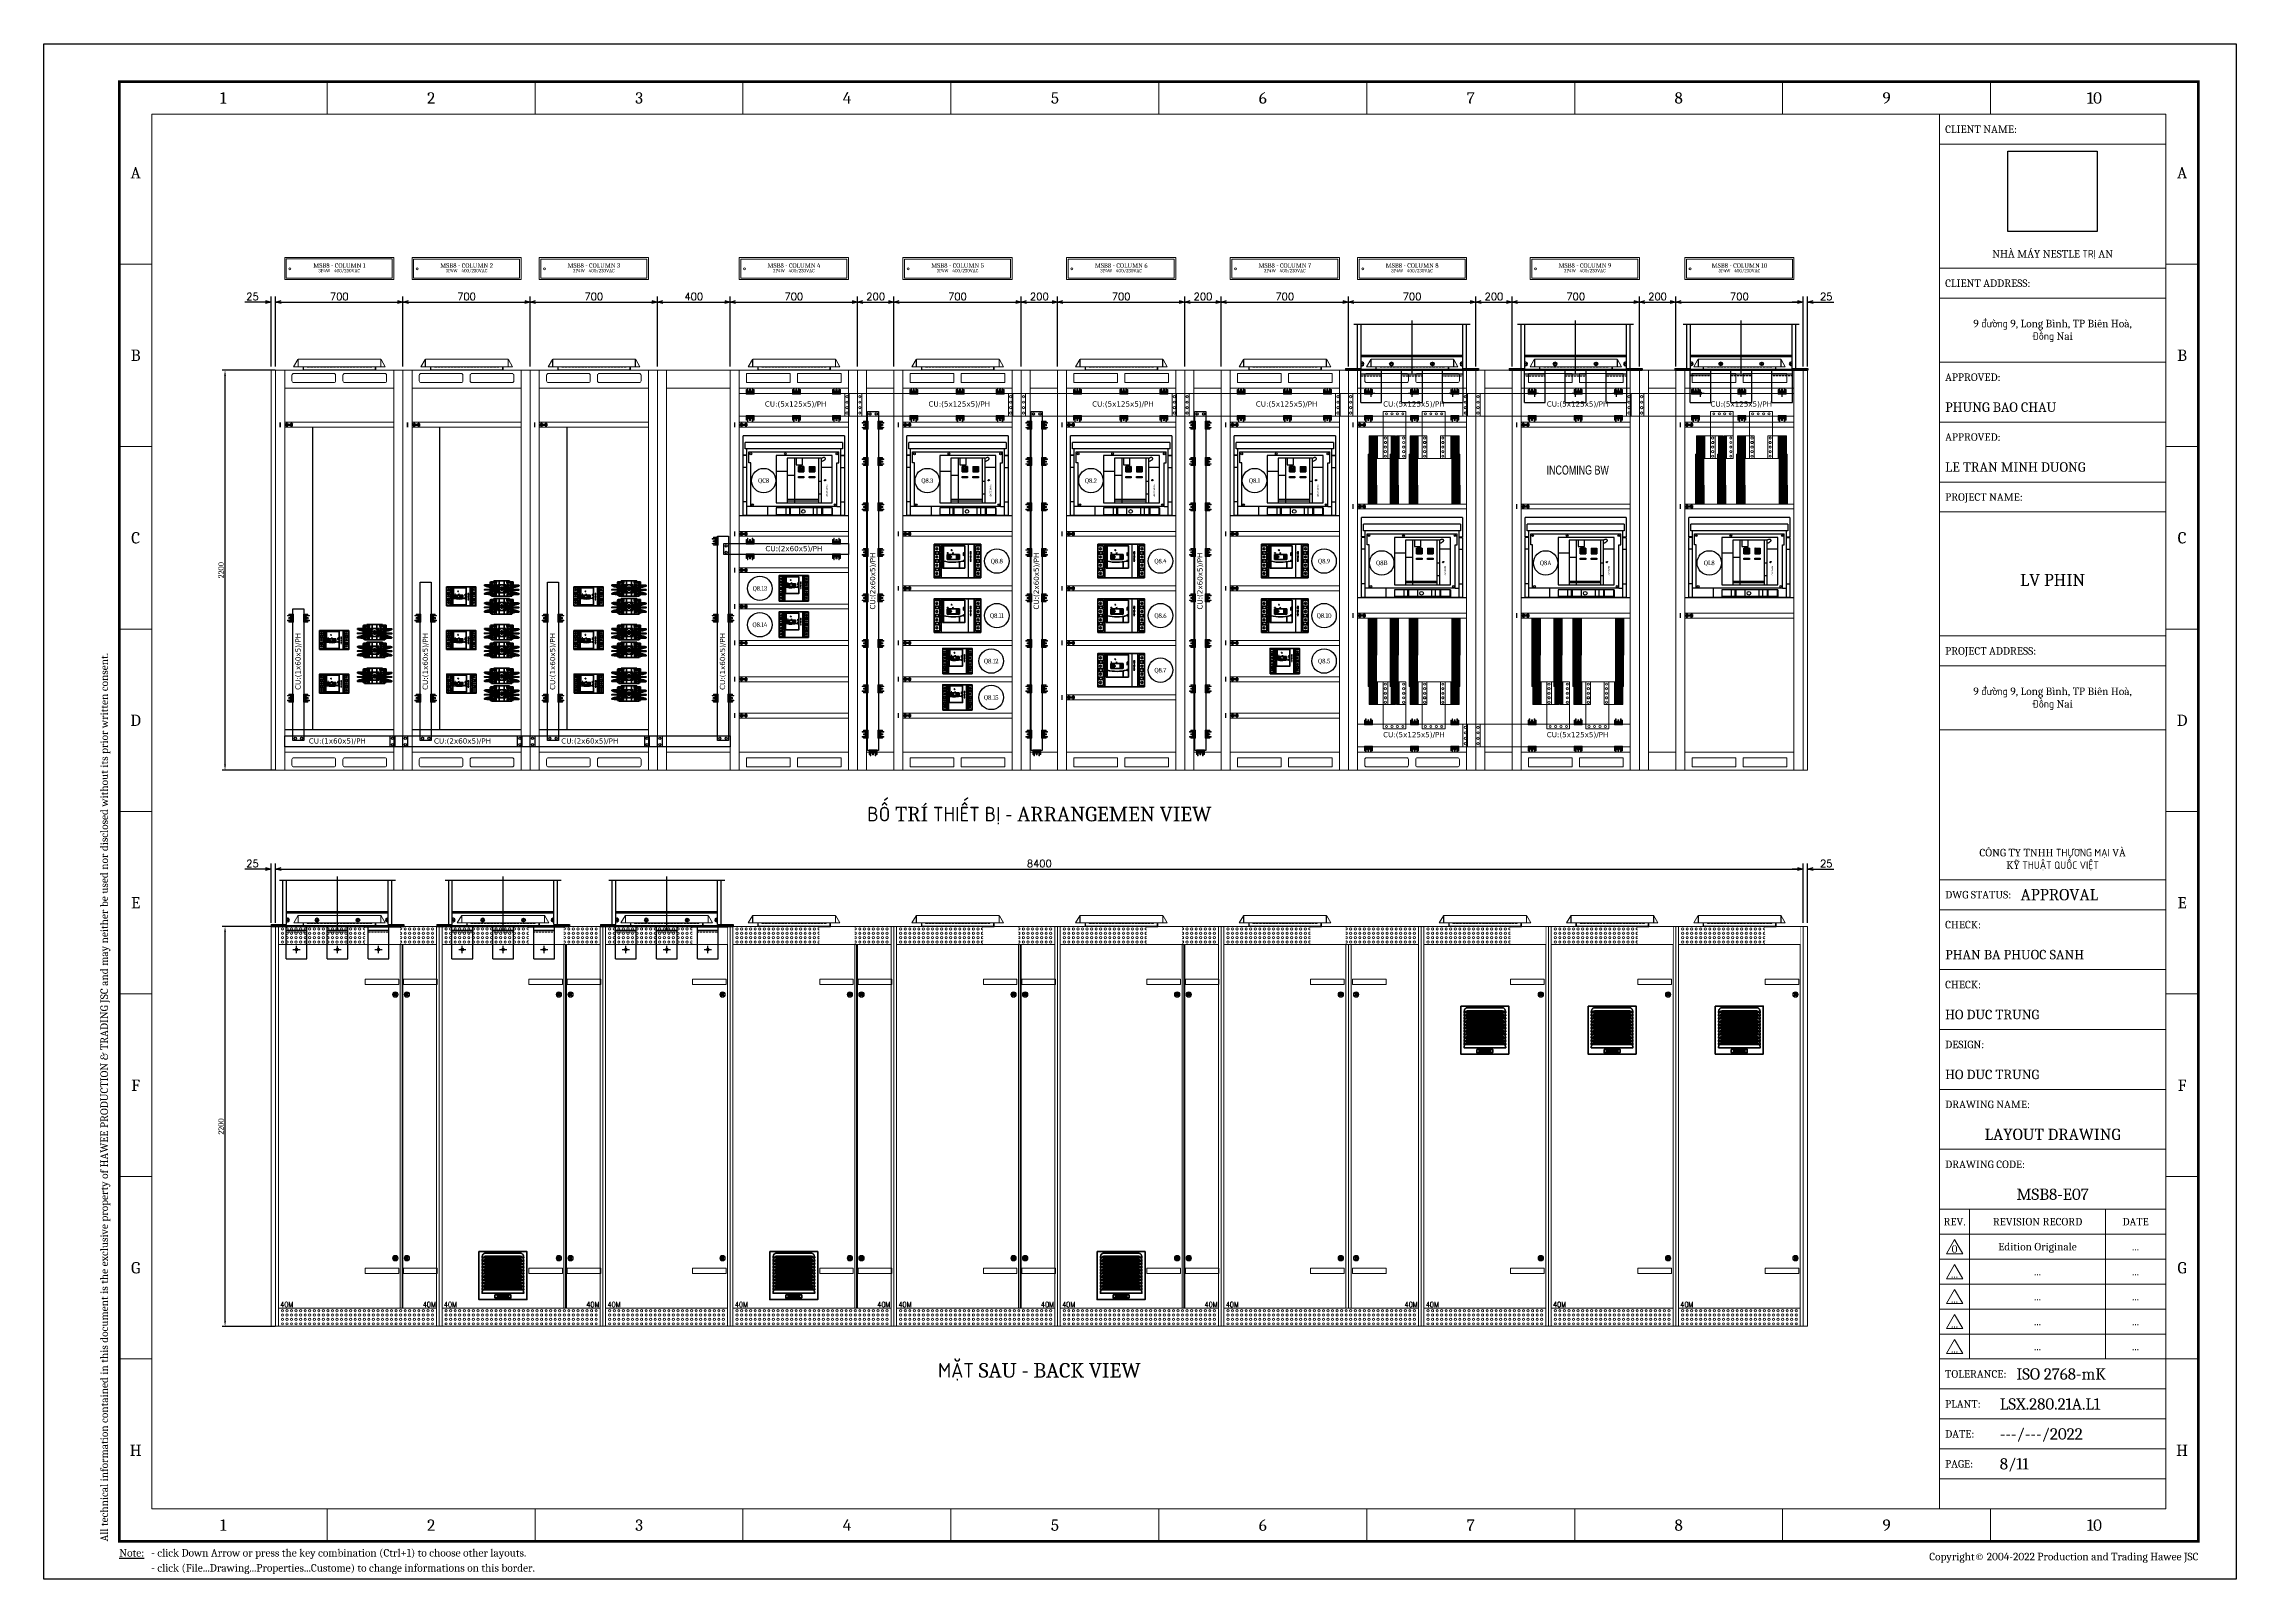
# Model space of a CAD drawing. Header units: millimetres. Extents: x -116965 to 323937, y 291661 to 566926.
# Drawn here: x -38684 to -26628, y 323790 to 332235 of the extents above; entities that cross this region are included whole.
import ezdxf
from ezdxf.enums import TextEntityAlignment as Align

# ---------------------------------------------------------------- set-up
doc = ezdxf.new("R2010")
doc.units = ezdxf.units.MM
doc.set_wipeout_variables(frame=1)
doc.header["$PDMODE"] = 35
doc.linetypes.add('CHAIN', pattern=[0.3543, 0.2362, -0.0295, 0.0591, -0.0295])
doc.linetypes.add('HIDDEN', pattern=[0.375, 0.25, -0.125])
doc.layers.get('0').update_dxf_attribs({"lineweight": 18})
for name, color, linetype in [('ALPHA', 255, 'Continuous'), ('BUSDUCT', 6, 'Continuous'), ('C00-00-00', 7, 'Continuous'), ('DETAIL', 7, 'Continuous'), ('dien', 2, 'Continuous'), ('DIM', 3, 'Continuous')]:
    doc.layers.add(name, color=color, linetype=linetype)
for name, color, linetype, lineweight in [('AM_5', 3, 'Continuous', 25), ('BUSBAR', 31, 'Continuous', 13), ('Centerline(Schneider)', 7, 'Continuous', 18), ('check bv', 5, 'Continuous', 9), ('H', 7, 'Continuous', 100), ('hw_Auxiliary', 2, 'Continuous', 13), ('hw_Text', 7, 'Continuous', 13), ('P', 250, 'Continuous', 100), ('Visible (ISO)', 7, 'Continuous', 50), ('Visible Edges(Schneider)', 7, 'Continuous', 35), ('Visible Narrow (ISO)', 7, 'Continuous', 35)]:
    doc.layers.add(name, color=color, linetype=linetype, lineweight=lineweight)
doc.styles.add('HW_Standard', font='complex.shx', dxfattribs={"width": 0.9})
doc.styles.add('hw_Title2', font='complex.shx', dxfattribs={"width": 0.75})
doc.styles.add('hwBorder', font='Cambria.ttf')
doc.styles.add('hwTech', font='Cambria.ttf')
doc.styles.add('ROMANS', font='')
doc.styles.get("Standard").update_dxf_attribs({"font": 'arial.ttf'})
doc.styles.add('{18b73a54-fa43-428c-adcb-c1c7bbdf2c84}', font='Simplex.shx')
doc.styles.get('ROMANS').set_extended_font_data('.VnArial')
doc.dimstyles.new('hwTech-1.0', dxfattribs={"dimscale": 12, "dimtxt": 2.5, "dimasz": 2.5, "dimexe": 1.25, "dimexo": 0.625, "dimtad": 1, "dimtxsty": 'hwTech', "dimcen": 2.5, "dimclrd": 3, "dimclre": 3, "dimclrt": 3, "dimadec": 0, "dimazin": 0, "dimtfac": 1, "dimtmove": 0, "dimatfit": 3, "dimfxl": 1, "dimarcsym": 0})
doc.dimstyles.new('kich thuoc$0', dxfattribs={"dimscale": 2, "dimtxt": 20, "dimasz": 16, "dimexe": 15, "dimexo": 10, "dimgap": 5, "dimtad": 1, "dimdec": 0, "dimzin": 0, "dimdsep": 46, "dimtxsty": '{18b73a54-fa43-428c-adcb-c1c7bbdf2c84}', "dimblk": 'OPEN30', "dimcen": 0.09, "dimclrd": 3, "dimclre": 3, "dimclrt": 3, "dimadec": 0, "dimazin": 0, "dimtfac": 1, "dimtdec": 0, "dimtofl": 0, "dimtmove": 0, "dimatfit": 3, "dimldrblk": 'OPEN30', "dimfxl": 1, "dimtolj": 1, "dimtzin": 0, "dimarcsym": 0})
picture_1 = doc.add_image_def('image1.png', size_in_pixel=(430, 385))

# ---------------------------------------------------------------- blocks, each defined once
blk = doc.blocks.new('QQQ')
at = {"color": 1, "lineweight": -3, "ltscale": 5}
blk.add_circle((59733, 361341), 67.2, dxfattribs=at)
at = {"color": 6, "lineweight": -3, "ltscale": 5, "style": 'hwTech'}
blk.add_attdef('Q5A.1', text='', height=25, dxfattribs=at).set_placement((59733, 361341), align=Align.MIDDLE_CENTER)
blk = doc.blocks.new('*U1436')
for points in [[(0, 2200), (0, 0), (50, 0), (50, 2200)], [(50, 2102), (50, 2200), (200, 2200), (200, 2102)], [(200, 2200), (200, 0), (250, 0), (250, 2200)], [(250, 2102), (250, 2200), (850, 2200), (850, 2102)], [(850, 2200), (850, 0), (900, 0), (900, 2200)], [(50, 98), (50, 0), (200, 0), (200, 98)], [(250, 98), (250, 0), (850, 0), (850, 98)]]:
    blk.add_lwpolyline(points, close=True)
at = {"layer": 'hw_Auxiliary'}
for points in [[(290, 2132), (530, 2132), (530, 2182), (290, 2182)], [(810, 2132), (570, 2132), (570, 2182), (810, 2182)], [(290, 68), (530, 68), (530, 18), (290, 18)], [(810, 68), (570, 68), (570, 18), (810, 18)]]:
    blk.add_lwpolyline(points, close=True, dxfattribs=at)
blk = doc.blocks.new('*U149')
for points in [[(0, 2200), (0, 0), (50, 0), (50, 2200)], [(50, 2102), (50, 2200), (650, 2200), (650, 2102)], [(650, 2200), (650, 0), (700, 0), (700, 2200)], [(50, 98), (50, 0), (650, 0), (650, 98)]]:
    blk.add_lwpolyline(points, close=True)
at = {"layer": 'hw_Auxiliary'}
for points in [[(100, 2132), (320, 2132, 0.414214), (330, 2142), (330, 2172, 0.414214), (320, 2182), (100, 2182, 0.414214), (90, 2172), (90, 2142, 0.414214)], [(600, 2132), (380, 2132, -0.414214), (370, 2142), (370, 2172, -0.414214), (380, 2182), (600, 2182, -0.414214), (610, 2172), (610, 2142, -0.414214)], [(100, 68), (320, 68, -0.414214), (330, 58), (330, 28, -0.414214), (320, 18), (100, 18, -0.414214), (90, 28), (90, 58, -0.414214)], [(600, 68), (380, 68, 0.414214), (370, 58), (370, 28, 0.414214), (380, 18), (600, 18, 0.414214), (610, 28), (610, 58, 0.414214)]]:
    blk.add_lwpolyline(points, format="xyb", close=True, dxfattribs=at)
blk = doc.blocks.new('ban le blokset')
for p, q in [((11, 2), (5, 2)), ((5, -2), (11, -2))]:
    blk.add_line(p, q)
at = {"layer": 'Centerline(Schneider)', "linetype": 'CHAIN', "ltscale": 7.55611}
for p, q in [((36, 12), (32, 12)), ((36, -12), (32, -12))]:
    blk.add_line(p, q, dxfattribs=at)
at = {"layer": 'Centerline(Schneider)', "linetype": 'CHAIN', "ltscale": 21.168501}
for p, q in [((45, 10), (45, -10)), ((70, -10), (70, 10))]:
    blk.add_line(p, q, dxfattribs=at)
at = {"layer": 'Visible Edges(Schneider)'}
for p, q in [((11, 9), (5, 9)), ((36, 2), (78, 2)), ((74, -2), (74, 2)), ((11, -9), (5, -9)), ((36, -2), (78, -2))]:
    blk.add_line(p, q, dxfattribs=at)
for centre, start, end in [((45, 2), 21.122, 158.878), ((70, 2), 21.122, 158.878), ((45, -2), 201.122, 338.878), ((70, -2), 201.122, 338.878)]:
    blk.add_arc(centre, 5.63, start, end, dxfattribs=at)
blk = doc.blocks.new('*U1771')
h = blk.add_hatch(color=254)
edge = h.paths.add_edge_path()
edge.add_spline(control_points=[(5.6, 1.8), (5.6, 1.8), (5.6, 1.9), (5.6, 2), (5.6, 2), (5.7, 2)], knot_values=[-0.183546, -0.183546, -0.183546, -0.183546, -0.091771, -0.091771, 0, 0, 0, 0], degree=3, periodic=0)
edge.add_line((5.7, 2), (5.3, 2))
edge.add_ellipse((6.4, 1.5), major_axis=(1.3, 1.25), ratio=0.66219, start_angle=104.5761, end_angle=114.7583)
edge.add_line((5.1, 1.8), (5.6, 1.8))
edge = h.paths.add_edge_path()
edge.add_spline(control_points=[(5.4, 1.3), (5.5, 1.3), (5.5, 1.4), (5.5, 1.4), (5.5, 1.5), (5.5, 1.5)], knot_values=[-0.183098, -0.183098, -0.183098, -0.183098, -0.091547, -0.091547, 0, 0, 0, 0], degree=3, periodic=0)
edge.add_line((5.5, 1.5), (5, 1.5))
edge.add_ellipse((6.4, 1.5), major_axis=(1.3, 1.25), ratio=0.66219, start_angle=124.0962, end_angle=133.9588)
edge.add_line((4.9, 1.3), (5.4, 1.3))
edge = h.paths.add_edge_path()
edge.add_spline(control_points=[(6.7, 1.2), (6.8, 1.3), (6.8, 1.4), (6.9, 1.7), (6.9, 1.9), (7, 2)], knot_values=[-0.551644, -0.551644, -0.551644, -0.551644, -0.275816, -0.275816, 0, 0, 0, 0], degree=3, periodic=0)
edge.add_spline(control_points=[(7, 2), (7, 2), (7, 2), (7, 2), (7, 2), (7, 2)], knot_values=[-0.018517, -0.018517, -0.018517, -0.018517, -0.010545, -0.010545, 0, 0, 0, 0], degree=3, periodic=0)
edge.add_spline(control_points=[(7, 2), (7, 2), (7, 2), (7, 2), (7, 2), (7, 2), (7, 2), (7, 2)], knot_values=[-0.027221, -0.027221, -0.027221, -0.027221, -0.014514, -0.014514, -0.00734, -0.00734, 0, 0, 0, 0], degree=3, periodic=0)
edge.add_line((7, 2), (7.4, 2))
edge.add_spline(control_points=[(7.4, 2), (7.4, 2.1), (7.5, 2.2), (7.5, 2.3), (7.5, 2.4), (7.5, 2.4)], knot_values=[-0.257765, -0.257765, -0.257765, -0.257765, -0.128882, -0.128882, 0, 0, 0, 0], degree=3, periodic=0)
edge.add_line((7.5, 2.4), (6.9, 2.4))
edge.add_spline(control_points=[(6.9, 2.4), (6.8, 2.4), (6.6, 2.4), (6.4, 2.3), (6.3, 2.2), (6.2, 2.1), (6.2, 2.1), (6.1, 2), (6.1, 1.9), (6.1, 1.9), (6.1, 1.9), (6.1, 1.8)], knot_values=[-0.86466, -0.86466, -0.86466, -0.86466, -0.632414, -0.632414, -0.431586, -0.431586, -0.283006, -0.283006, -0.174285, -0.174285, 0, 0, 0, 0], degree=3, periodic=0)
edge.add_spline(control_points=[(6.1, 1.8), (6.1, 1.7), (6, 1.6), (6, 1.4), (5.9, 1.2), (5.9, 1.1)], knot_values=[-0.479158, -0.479158, -0.479158, -0.479158, -0.239583, -0.239583, 0, 0, 0, 0], degree=3, periodic=0)
edge.add_spline(control_points=[(5.9, 1.1), (5.9, 1.1), (5.9, 1.1), (5.9, 1.1), (5.9, 1.1), (5.9, 1.1)], knot_values=[-0.028568, -0.028568, -0.028568, -0.028568, -0.012798, -0.012798, 0, 0, 0, 0], degree=3, periodic=0)
edge.add_spline(control_points=[(5.9, 1.1), (5.9, 1.1), (5.9, 1.1), (5.8, 1), (5.8, 1), (5.8, 1), (5.8, 1), (5.8, 1)], knot_values=[-0.058564, -0.058564, -0.058564, -0.058564, -0.027343, -0.027343, -0.015539, -0.015539, 0, 0, 0, 0], degree=3, periodic=0)
edge.add_line((5.8, 1), (5.4, 1))
edge.add_spline(control_points=[(5.4, 1), (5.4, 1), (5.3, 0.9), (5.3, 0.8), (5.3, 0.7), (5.3, 0.6)], knot_values=[-0.283689, -0.283689, -0.283689, -0.283689, -0.141847, -0.141847, 0, 0, 0, 0], degree=3, periodic=0)
edge.add_line((5.3, 0.6), (5.9, 0.6))
edge.add_spline(control_points=[(5.9, 0.6), (6.1, 0.6), (6.2, 0.7), (6.4, 0.8), (6.5, 0.8), (6.6, 0.9), (6.7, 1), (6.7, 1.1), (6.7, 1.1), (6.7, 1.2)], knot_values=[-1.143628, -1.143628, -1.143628, -1.143628, -0.811486, -0.811486, -0.496541, -0.496541, -0.30491, -0.30491, 0, 0, 0, 0], degree=3, periodic=0)
edge = h.paths.add_edge_path()
edge.add_ellipse((6.4, 1.5), major_axis=(1.3, 1.25), ratio=0.66219, start_angle=306, end_angle=315.8697)
edge.add_line((7.9, 1.8), (7.3, 1.8))
edge.add_spline(control_points=[(7.3, 1.8), (7.3, 1.8), (7.2, 1.7), (7.2, 1.6), (7.2, 1.6), (7.2, 1.6)], knot_values=[-0.178881, -0.178881, -0.178881, -0.178881, -0.089455, -0.089455, 0, 0, 0, 0], degree=3, periodic=0)
edge.add_line((7.2, 1.6), (7.8, 1.6))
edge = h.paths.add_edge_path()
edge.add_spline(control_points=[(7.1, 1.3), (7.1, 1.3), (7.1, 1.2), (7.1, 1.1), (7.1, 1.1), (7.1, 1)], knot_values=[-0.179952, -0.179952, -0.179952, -0.179952, -0.089977, -0.089977, 0, 0, 0, 0], degree=3, periodic=0)
edge.add_line((7.1, 1), (7.6, 1))
edge.add_ellipse((6.4, 1.5), major_axis=(1.3, 1.25), ratio=0.66219, start_angle=286.5797, end_angle=296.6533)
edge.add_line((7.7, 1.3), (7.1, 1.3))
at = {"color": 102}
blk.add_ellipse((6.4, 1.5), major_axis=(1.3, 1.25), ratio=0.66219, dxfattribs=at)
blk = doc.blocks.new('*U1452')
h = blk.add_hatch(color=1)
h.dxf.hatch_style = 1
h.paths.add_polyline_path([(218, 105, 0.414214), (217, 105), (189, 105, 0.414214), (188, 105), (188, 76, 0.414214), (189, 76), (217, 76, 0.414214), (218, 76)])
h.paths.add_polyline_path([(211, 90, -1), (195, 90, -1)], flags=16)
h.paths.add_polyline_path([(208, 90, -1), (198, 90, -1)], flags=0)
h.paths.add_polyline_path([(198, 90, 1), (208, 90, 1)], flags=0)
for color, points in [(3, [(188, 50), (218, 50), (218, 43), (188, 43)]), (2, [(248, 50), (278, 50), (278, 43), (248, 43)])]:
    blk.add_hatch(color=color).paths.add_polyline_path(points)
h = blk.add_hatch(color=1)
h.dxf.hatch_style = 1
h.paths.add_polyline_path([(208, 90, 1), (198, 90, 1)])
h = blk.add_hatch(color=5)
h.dxf.hatch_style = 1
h.paths.add_polyline_path([(278, 105, 0.414214), (277, 105), (249, 105, 0.414214), (248, 105), (248, 76, 0.414214), (249, 76), (277, 76, 0.414214), (278, 76)])
h.paths.add_polyline_path([(262, 98), (264, 98), (264, 82), (262, 82)], flags=16)
at = {"color": 0}
for p, q in [((188, 75), (188, 105)), ((188, 105), (218, 105)), ((188, 76), (188, 105)), ((217, 105), (189, 105)), ((248, 105), (278, 105)), ((249, 105), (277, 105))]:
    blk.add_line(p, q, dxfattribs=at)
at = {"color": 7}
for p, q in [((218, 75), (188, 75)), ((217, 76), (189, 76)), ((218, 105), (218, 75)), ((218, 105), (218, 76)), ((248, 105), (248, 75)), ((248, 105), (248, 76)), ((278, 75), (248, 75)), ((277, 76), (249, 76))]:
    blk.add_line(p, q, dxfattribs=at)
at = {"color": 0}
for points in [[(188, 50), (218, 50), (218, 43), (188, 43)], [(248, 50), (278, 50), (278, 43), (248, 43)]]:
    blk.add_lwpolyline(points, close=True, dxfattribs=at)
at = {"color": 7}
blk.add_lwpolyline([(262, 82), (264, 82), (264, 98), (262, 98)], close=True, dxfattribs=at)
blk.add_circle((203, 90), 8.18, dxfattribs=at)
at = {"color": 1}
blk.add_circle((203, 90), 5.45, dxfattribs=at)
at = {"color": 0}
for centre, start, end in [((189, 105), 90, 180), ((189, 76), 180, 270), ((217, 105), 0, 90), ((249, 105), 90, 180)]:
    blk.add_arc(centre, 0.341, start, end, dxfattribs=at)
at = {"color": 7}
for centre, start, end in [((217, 76), 270, 0), ((249, 76), 180, 270)]:
    blk.add_arc(centre, 0.341, start, end, dxfattribs=at)
at = {"layer": 'ALPHA', "color": 253}
for p, q in [((441, 274), (-115, 274)), ((-115, 168), (-115, 274)), ((441, 274), (441, 168)), ((-95, 168), (-115, 168)), ((-115, -165), (-115, 165)), ((-95, 165), (-115, 165)), ((-95, -165), (-95, 202)), ((-84, 185), (410, 185)), ((-84, 125), (-84, 185)), ((-79, 125), (-84, 125)), ((-74, 125), (-79, 125)), ((-74, -115), (-74, 125)), ((400, -115), (400, 125)), ((400, 125), (404, 125)), ((404, 125), (410, 125)), ((410, 125), (410, 185)), ((420, 202), (420, -165)), ((420, 168), (441, 168)), ((420, 165), (441, 165)), ((441, 165), (441, -165)), ((-74, -115), (-95, -115)), ((20, -165), (20, -115)), ((400, -115), (420, -115)), ((441, -165), (-115, -165))]:
    blk.add_line(p, q, dxfattribs=at)
at = {"layer": 'ALPHA', "color": 254}
for p, q in [((430, 237), (-105, 237)), ((-105, 202), (-105, 237)), ((430, 202), (-105, 202)), ((430, 237), (430, 202)), ((-95, 100), (-115, 100)), ((188, 75), (218, 75)), ((218, 105), (218, 75)), ((248, 105), (248, 75)), ((248, 75), (278, 75)), ((420, 100), (441, 100)), ((-95, -90), (-115, -90)), ((420, -90), (441, -90))]:
    blk.add_line(p, q, dxfattribs=at)
at = {"layer": 'ALPHA', "color": 4}
for p, q in [((126, 150), (126, -95)), ((314, 150), (126, 150)), ((166, 150), (166, -95)), ((299, 150), (299, -95)), ((314, 150), (314, -95)), ((66, 80), (126, 80)), ((166, 55), (126, 55)), ((299, 25), (314, 25)), ((374, 100), (314, 100)), ((299, -77), (126, -77)), ((299, -85), (126, -85)), ((299, -45), (314, -45)), ((374, -123), (66, -123)), ((66, -123), (66, -160)), ((374, -160), (66, -160)), ((120, -160), (120, -123)), ((140, -160), (140, -123)), ((145, -160), (145, -123)), ((195, -160), (195, -123)), ((270, -123), (270, -160)), ((290, -123), (290, -160)), ((315, -123), (315, -160)), ((320, -123), (320, -160)), ((371, -123), (371, -160)), ((374, -123), (374, -160))]:
    blk.add_line(p, q, dxfattribs=at)
at = {"layer": 'ALPHA', "color": 0}
for p, q in [((188, 105), (188, 75)), ((188, 105), (218, 105)), ((248, 105), (278, 105)), ((278, 105), (278, 75))]:
    blk.add_line(p, q, dxfattribs=at)
at = {"layer": 'ALPHA', "color": 4}
for points in [[(66, 165), (66, -95), (374, -95), (374, 165)], [(176, 115), (211, 115), (211, 150), (176, 150)]]:
    blk.add_lwpolyline(points, close=True, dxfattribs=at)
blk.add_lwpolyline([(314, 150, -0.038619), (319, 153, -0.045493), (322, 154, -0.024228), (327, 156, -0.058648), (329, 156, -0.123358), (332, 155, -0.092807), (334, 153, -0.116657), (335, 150, -0.128186), (335, 146, -0.049971), (334, 144, -0.055894), (333, 142, -0.051937), (331, 140, -0.020219), (325, 136, -0.056224), (321, 134, -0.040931), (314, 133)], format="xyb", dxfattribs=at)
at = {"layer": 'ALPHA', "color": 7}
for points in [[(218, 75), (188, 75), (188, 104), (218, 104)], [(248, 75), (278, 75), (278, 104), (248, 104)]]:
    blk.add_lwpolyline(points, close=True, dxfattribs=at)
at = {"layer": 'ALPHA', "color": 253}
blk.add_lwpolyline([(400, -115), (-74, -115)], dxfattribs=at)
at = {"layer": 'ALPHA', "color": 254}
for centre in [(-74, 175), (116, 175), (400, 175), (-64, -105), (390, -105)]:
    blk.add_circle(centre, 5, dxfattribs=at)
at = {"layer": 'ALPHA', "color": 4}
blk.add_circle((215, -142), 10, dxfattribs=at)
at = {"color": 7, "xscale": 2.430000000000291, "yscale": 2.430000000000291, "zscale": 2.430000000000291}
blk.add_blockref('*U1771', (319, 26), dxfattribs=at)
at = {"layer": 'ALPHA', "color": 254, "style": 'ROMANS', "flags": 8}
blk.add_attdef('TYPE2', (341, 8), '', height=8, rotation=270, dxfattribs=at)
blk = doc.blocks.new('*U1980')
at = {"color": 5}
for p, q in [((37.57, 198.62), (37.57, 194.28)), ((65.14, 198.62), (65.14, 194.28)), ((92.7, 198.62), (92.7, 194.28)), ((120.27, 198.62), (120.27, 194.28)), ((147.84, 198.62), (147.84, 194.28)), ((175.41, 198.62), (175.41, 194.28)), ((202.98, 198.62), (202.98, 194.28)), ((230.54, 198.62), (230.54, 194.28)), ((258.11, 198.62), (258.11, 194.28)), ((10, 174.42), (14.34, 174.42)), ((285.68, 174.42), (281.34, 174.42)), ((10, 150.22), (14.34, 150.22)), ((285.68, 150.22), (281.34, 150.22)), ((10, 126.01), (14.34, 126.01)), ((285.68, 126.01), (281.34, 126.01)), ((10, 101.81), (14.34, 101.81)), ((285.68, 101.81), (281.34, 101.81)), ((10, 77.61), (14.34, 77.61)), ((285.68, 77.61), (281.34, 77.61)), ((10, 53.41), (14.34, 53.41)), ((285.68, 53.41), (281.34, 53.41)), ((10, 29.2), (14.34, 29.2)), ((285.68, 29.2), (281.34, 29.2)), ((37.57, 5), (37.57, 9.34)), ((65.14, 5), (65.14, 9.34)), ((92.7, 5), (92.7, 9.34)), ((120.27, 5), (120.27, 9.34)), ((147.84, 5), (147.84, 9.34)), ((175.41, 5), (175.41, 9.34)), ((202.98, 5), (202.98, 9.34)), ((230.54, 5), (230.54, 9.34)), ((258.11, 5), (258.11, 9.34))]:
    blk.add_line(p, q, dxfattribs=at)
at = {"color": 5, "const_width": 0.35}
blk.add_lwpolyline([(10, 198.62), (285.68, 198.62), (285.68, 5), (10, 5)], close=True, dxfattribs=at)
at = {"color": 5}
for points in [[(14.34, 194.28), (281.34, 194.28), (281.34, 9.34), (14.34, 9.34)], [(251.34, 194.28), (281.34, 194.28), (281.34, 190.31), (251.34, 190.31)], [(251.34, 190.31), (281.34, 190.31), (281.34, 173.87), (251.34, 173.87)], [(251.34, 173.87), (281.34, 173.87), (281.34, 169.9), (251.34, 169.9)], [(251.34, 173.87), (281.34, 173.87), (281.34, 169.9), (251.34, 169.9)], [(251.34, 169.9), (281.34, 169.9), (281.34, 153.45), (251.34, 153.45)], [(251.34, 169.9), (281.34, 169.9), (281.34, 161.4), (251.34, 161.4)], [(251.34, 161.4), (281.34, 161.4), (281.34, 153.45), (251.34, 153.45)], [(251.34, 153.45), (281.34, 153.45), (281.34, 145.51), (251.34, 145.51)], [(251.34, 145.51), (281.34, 145.51), (281.34, 141.54), (251.34, 141.54)], [(251.34, 141.54), (281.34, 141.54), (281.34, 125.1), (251.34, 125.1)], [(251.34, 125.1), (281.34, 125.1), (281.34, 121.12), (251.34, 121.12)], [(251.34, 121.12), (281.34, 121.12), (281.34, 112.63), (251.34, 112.63)], [(251.34, 92.76), (281.34, 92.76), (281.34, 112.63), (251.34, 112.63)], [(251.34, 92.76), (281.34, 92.76), (281.34, 88.79), (251.34, 88.79)], [(251.34, 80.85), (281.34, 80.85), (281.34, 88.79), (251.34, 88.79)], [(251.34, 72.9), (281.34, 72.9), (281.34, 80.85), (251.34, 80.85)], [(251.34, 64.96), (281.34, 64.96), (281.34, 72.9), (251.34, 72.9)], [(251.34, 57.01), (281.34, 57.01), (281.34, 64.96), (251.34, 64.96)], [(251.34, 49.07), (281.34, 49.07), (281.34, 57.01), (251.34, 57.01)], [(251.34, 49.07), (255.34, 49.07), (255.34, 45.76), (251.34, 45.76)], [(255.34, 49.07), (273.34, 49.07), (273.34, 45.76), (255.34, 45.76)], [(273.34, 49.07), (281.34, 49.07), (281.34, 45.76), (273.34, 45.76)], [(251.34, 45.76), (255.34, 45.76), (255.34, 42.44), (251.34, 42.44)], [(255.34, 45.76), (273.34, 45.76), (273.34, 42.44), (255.34, 42.44)], [(273.34, 45.76), (281.34, 45.76), (281.34, 42.44), (273.34, 42.44)], [(251.34, 42.44), (255.34, 42.44), (255.34, 39.13), (251.34, 39.13)], [(255.34, 42.44), (273.34, 42.44), (273.34, 39.13), (255.34, 39.13)], [(273.34, 42.44), (281.34, 42.44), (281.34, 39.13), (273.34, 39.13)], [(251.34, 39.13), (255.34, 39.13), (255.34, 35.82), (251.34, 35.82)], [(255.34, 39.13), (273.34, 39.13), (273.34, 35.82), (255.34, 35.82)], [(273.34, 39.13), (281.34, 39.13), (281.34, 35.82), (273.34, 35.82)], [(251.34, 35.82), (255.34, 35.82), (255.34, 32.51), (251.34, 32.51)], [(255.34, 35.82), (273.34, 35.82), (273.34, 32.51), (255.34, 32.51)], [(273.34, 35.82), (281.34, 35.82), (281.34, 32.51), (273.34, 32.51)], [(251.34, 32.51), (255.34, 32.51), (255.34, 29.2), (251.34, 29.2)], [(255.34, 32.51), (273.34, 32.51), (273.34, 29.2), (255.34, 29.2)], [(273.34, 32.51), (281.34, 32.51), (281.34, 29.2), (273.34, 29.2)], [(251.34, 29.2), (281.34, 29.2), (281.34, 25.23), (251.34, 25.23)], [(251.34, 25.23), (281.34, 25.23), (281.34, 21.26), (251.34, 21.26)], [(251.34, 21.26), (281.34, 21.26), (281.34, 17.28), (251.34, 17.28)], [(251.34, 17.28), (281.34, 17.28), (281.34, 13.31), (251.34, 13.31)], [(251.34, 13.31), (281.34, 13.31), (281.34, 9.34), (251.34, 9.34)]]:
    blk.add_lwpolyline(points, close=True, dxfattribs=at)
at = {"color": 253}
for points in [[(253.34, 45.04), (252.26, 43.16), (254.42, 43.16)], [(253.34, 41.73), (252.26, 39.85), (254.42, 39.85)], [(253.34, 38.42), (252.26, 36.54), (254.42, 36.54)], [(253.34, 35.11), (252.26, 33.23), (254.42, 33.23)], [(253.34, 31.8), (252.26, 29.92), (254.42, 29.92)]]:
    blk.add_lwpolyline(points, close=True, dxfattribs=at)
at = {"layer": 'Defpoints', "color": 4}
blk.add_lwpolyline([(0, 203.62), (290.68, 203.62), (290.68, 0), (0, 0)], close=True, dxfattribs=at)
at = {"color": 253, "style": 'hwBorder'}
for s, height, p in [('1', 1.5, (23.78, 196.45)), ('2', 1.5, (51.35, 196.45)), ('3', 1.5, (78.92, 196.45)), ('4', 1.5, (106.49, 196.45)), ('5', 1.5, (134.06, 196.45)), ('6', 1.5, (161.62, 196.45)), ('7', 1.5, (189.19, 196.45)), ('8', 1.5, (216.76, 196.45)), ('9', 1.5, (244.33, 196.45)), ('10', 1.5, (271.89, 196.45)), ('A', 1.5, (12.17, 186.52)), ('A', 1.5, (283.51, 186.52)), ('B', 1.5, (12.17, 162.32)), ('B', 1.5, (283.51, 162.32)), ('C', 1.5, (12.17, 138.11)), ('C', 1.5, (283.51, 138.11)), ('D', 1.5, (12.17, 113.91)), ('D', 1.5, (283.51, 113.91)), ('E', 1.5, (12.17, 89.71)), ('E', 1.5, (283.51, 89.71)), ('F', 1.5, (12.17, 65.51)), ('F', 1.5, (283.51, 65.51)), ('REV.', 1, (253.34, 47.41)), ('REVISION RECORD', 1, (264.34, 47.41)), ('DATE', 1, (277.34, 47.41)), ('G', 1.5, (12.17, 41.3)), ('G', 1.5, (283.51, 41.3)), ('H', 1.5, (12.17, 17.1)), ('H', 1.5, (283.51, 17.1)), ('1', 1.5, (23.78, 7.17)), ('2', 1.5, (51.35, 7.17)), ('3', 1.5, (78.92, 7.17)), ('4', 1.5, (106.49, 7.17)), ('5', 1.5, (134.06, 7.17)), ('6', 1.5, (161.62, 7.17)), ('7', 1.5, (189.19, 7.17)), ('8', 1.5, (216.76, 7.17)), ('9', 1.5, (244.33, 7.17)), ('10', 1.5, (271.89, 7.17))]:
    blk.add_text(s, height=height, dxfattribs=at).set_placement(p, align=Align.MIDDLE_CENTER)
for s, height, p in [('CLIENT NAME:', 1, (252.09, 192.3)), ('CLIENT ADDRESS:', 1, (252.09, 171.88)), ('APPROVED:', 1, (252.09, 159.41)), ('PHUNG BAO CHAU', 1.25, (252.09, 155.44)), ('APPROVED:', 1, (252.09, 151.47)), ('LE TRAN MINH DUONG', 1.25, (252.09, 147.5)), ('PROJECT NAME:', 1, (252.09, 143.52)), ('PROJECT ADDRESS:', 1, (252.09, 123.11)), ('DWG STATUS:', 1, (252.09, 90.78)), ('CHECK:', 1, (252.09, 86.81)), ('PHAN BA PHUOC SANH', 1.25, (252.09, 82.83)), ('CHECK:', 1, (252.09, 78.86)), ('HO DUC TRUNG', 1.25, (252.09, 74.89)), ('DESIGN:', 1, (252.09, 70.92)), ('HO DUC TRUNG', 1.25, (252.09, 66.94)), ('DRAWING NAME:', 1, (252.09, 62.97)), ('DRAWING CODE:', 1, (252.09, 55.02)), ('TOLERANCE:', 1, (252.09, 27.22)), ('PLANT:', 1, (252.09, 23.24)), ('LSX.280.21A.L1', 1.5, (259.34, 23.24)), ('DATE:', 1, (252.09, 19.27)), ('---/---/2022', 1.5, (259.34, 19.27)), ('PAGE:', 1, (252.09, 15.3))]:
    blk.add_text(s, height=height, dxfattribs=at).set_placement(p, align=Align.MIDDLE_LEFT)
blk.add_text('All technical information contained in this document is the exclusive property of HAWEE PRODUCTION & TRADING JSC and may neither be used nor disclosed without its prior written consent. ', height=1, rotation=90, dxfattribs=at).set_placement((8, 5), align=Align.MIDDLE_LEFT)
at = {"color": 6, "style": 'hwBorder'}
blk.add_text('APPROVAL', height=1.5, dxfattribs=at).set_placement((262.09, 90.78), align=Align.MIDDLE_LEFT)
at = {"color": 253, "style": 'hwBorder'}
blk.add_text('Copyright© 2004-2022 Production and Trading Hawee JSC', height=1, dxfattribs=at).set_placement((285.68, 3), align=Align.MIDDLE_RIGHT)
at = {"color": 253, "char_height": 1, "attachment_point": 5, "style": 'hwBorder'}
for s, insert in [('NHÀ MÁY NESTLE TRỊ AN', (266.34, 175.67)), ('CÔNG TY TNHH THƯƠNG MẠI VÀ KỸ THUẬT QUỐC VIỆT', (266.34, 95.42))]:
    blk.add_mtext_dynamic_manual_height_columns(s, width=20.9263, gutter_width=12.5, heights=[0], dxfattribs=dict(at, insert=insert))
at = {"color": 253, "char_height": 1, "width": 30, "attachment_point": 5, "style": 'hwBorder'}
for insert in [(266.34, 165.54), (266.34, 116.77)]:
    blk.add_mtext('9 đường 9, Long Bình, TP Biên Hoà,\\PĐồng Nai', dxfattribs=dict(at, insert=insert))
at = {"color": 253, "insert": (266.34, 132.52), "char_height": 1.6, "width": 30, "attachment_point": 5, "line_spacing_factor": 0.75, "style": 'hwBorder'}
blk.add_mtext('LV PHIN', dxfattribs=at)
at = {"color": 6, "style": 'hwBorder', "flags": 8}
for tag, p in [("DWG'SNAME", (266.34, 59)), ("DWG'SCODE2", (266.34, 51.05))]:
    blk.add_attdef(tag, text='', height=1.5, dxfattribs=at).set_placement(p, align=Align.MIDDLE_CENTER)
at = {"color": 253, "style": 'hwBorder', "flags": 8}
for tag, p in [('REV_0', (253.34, 43.79)), ('REV_MODIFY0', (264.34, 44.1)), ('REV_DATE0', (277.34, 44.1)), ('REV_1', (253.34, 40.48)), ('REV_MODIFY1', (264.34, 40.79)), ('REV_DATE1', (277.34, 40.79)), ('REV_MODIFY2', (264.34, 37.48)), ('REV_DATE2', (277.34, 37.48)), ('REV_2', (253.34, 37.17)), ('REV_3', (253.34, 33.86)), ('REV_MODIFY3', (264.34, 34.17)), ('REV_DATE3', (277.34, 34.17)), ('REV_4', (253.34, 30.55)), ('REV_MODIFY4', (264.34, 30.86)), ('REV_DATE4', (277.34, 30.86))]:
    blk.add_attdef(tag, text='', height=1, dxfattribs=at).set_placement(p, align=Align.MIDDLE_CENTER)
at = {"color": 6, "style": 'hwBorder', "flags": 8}
for tag, p in [('TOLERANCE', (261.54, 27.22)), ('PAGE', (259.34, 15.3))]:
    blk.add_attdef(tag, text='', height=1.5, dxfattribs=at).set_placement(p, align=Align.MIDDLE_LEFT)
at = {"layer": 'Defpoints', "color": 253, "style": 'hwBorder'}
for s, p in [('%%UNote:', (10, 3.5)), ('- click Down Arrow or press the key combination (Ctrl+1) to choose other layouts.', (14.23, 3.5)), ('- click (File...Drawing...Properties...Custome) to change informations on this border.', (14.23, 1.5))]:
    blk.add_text(s, height=1, dxfattribs=at).set_placement(p, align=Align.MIDDLE_LEFT)
at = {"lineweight": -3, "ltscale": 5}
image = blk.add_image(picture_1, insert=(260.4, 178.75), size_in_units=(11.87, 10.63), dxfattribs=at)
image.dxf.flags = 7
blk = doc.blocks.new('*U1443')
for points in [[(0, 2200), (0, 0), (50, 0), (50, 2200)], [(50, 2102), (50, 2200), (650, 2200), (650, 2102)], [(650, 2200), (650, 0), (700, 0), (700, 2200)], [(50, 98), (50, 0), (650, 0), (650, 98)]]:
    blk.add_lwpolyline(points, close=True)
at = {"layer": 'hw_Auxiliary'}
for points in [[(100, 2132), (320, 2132, 0.414214), (330, 2142), (330, 2172, 0.414214), (320, 2182), (100, 2182, 0.414214), (90, 2172), (90, 2142, 0.414214)], [(600, 2132), (380, 2132, -0.414214), (370, 2142), (370, 2172, -0.414214), (380, 2182), (600, 2182, -0.414214), (610, 2172), (610, 2142, -0.414214)], [(100, 68), (320, 68, -0.414214), (330, 58), (330, 28, -0.414214), (320, 18), (100, 18, -0.414214), (90, 28), (90, 58, -0.414214)], [(600, 68), (380, 68, 0.414214), (370, 58), (370, 28, 0.414214), (380, 18), (600, 18, 0.414214), (610, 28), (610, 58, 0.414214)]]:
    blk.add_lwpolyline(points, format="xyb", close=True, dxfattribs=at)
blk = doc.blocks.new('*U1599')
for points in [[(0, 2200), (0, 0), (50, 0), (50, 2200)], [(50, 2102), (50, 2200), (400, 2200), (400, 2102)], [(400, 2200), (400, 0), (450, 0), (450, 2200)], [(450, 2102), (450, 2200), (1050, 2200), (1050, 2102)], [(1050, 2200), (1050, 0), (1100, 0), (1100, 2200)], [(50, 98), (50, 0), (400, 0), (400, 98)], [(450, 98), (450, 0), (1050, 0), (1050, 98)]]:
    blk.add_lwpolyline(points, close=True)
at = {"layer": 'hw_Auxiliary'}
for points in [[(490, 2132), (730, 2132), (730, 2182), (490, 2182)], [(1010, 2132), (770, 2132), (770, 2182), (1010, 2182)], [(490, 68), (730, 68), (730, 18), (490, 18)], [(1010, 68), (770, 68), (770, 18), (1010, 18)]]:
    blk.add_lwpolyline(points, close=True, dxfattribs=at)
blk = doc.blocks.new('*U1454')
h = blk.add_hatch(color=1)
h.dxf.hatch_style = 1
h.paths.add_polyline_path([(218, 105, 0.414214), (217, 105), (189, 105, 0.414214), (188, 105), (188, 76, 0.414214), (189, 76), (217, 76, 0.414214), (218, 76)])
h.paths.add_polyline_path([(211, 90, -1), (195, 90, -1)], flags=16)
h.paths.add_polyline_path([(208, 90, -1), (198, 90, -1)], flags=0)
h.paths.add_polyline_path([(198, 90, 1), (208, 90, 1)], flags=0)
for color, points in [(3, [(188, 50), (218, 50), (218, 43), (188, 43)]), (2, [(248, 50), (278, 50), (278, 43), (248, 43)])]:
    blk.add_hatch(color=color).paths.add_polyline_path(points)
h = blk.add_hatch(color=1)
h.dxf.hatch_style = 1
h.paths.add_polyline_path([(208, 90, 1), (198, 90, 1)])
h = blk.add_hatch(color=5)
h.dxf.hatch_style = 1
h.paths.add_polyline_path([(278, 105, 0.414214), (277, 105), (249, 105, 0.414214), (248, 105), (248, 76, 0.414214), (249, 76), (277, 76, 0.414214), (278, 76)])
h.paths.add_polyline_path([(262, 98), (264, 98), (264, 82), (262, 82)], flags=16)
at = {"color": 0}
for p, q in [((188, 75), (188, 105)), ((188, 105), (218, 105)), ((188, 76), (188, 105)), ((217, 105), (189, 105)), ((248, 105), (278, 105)), ((249, 105), (277, 105))]:
    blk.add_line(p, q, dxfattribs=at)
at = {"color": 7}
for p, q in [((218, 75), (188, 75)), ((217, 76), (189, 76)), ((218, 105), (218, 75)), ((218, 105), (218, 76)), ((248, 105), (248, 75)), ((248, 105), (248, 76)), ((278, 75), (248, 75)), ((277, 76), (249, 76))]:
    blk.add_line(p, q, dxfattribs=at)
at = {"color": 0}
for points in [[(188, 50), (218, 50), (218, 43), (188, 43)], [(248, 50), (278, 50), (278, 43), (248, 43)]]:
    blk.add_lwpolyline(points, close=True, dxfattribs=at)
at = {"color": 7}
blk.add_lwpolyline([(262, 82), (264, 82), (264, 98), (262, 98)], close=True, dxfattribs=at)
blk.add_circle((203, 90), 8.18, dxfattribs=at)
at = {"color": 1}
blk.add_circle((203, 90), 5.45, dxfattribs=at)
at = {"color": 0}
for centre, start, end in [((189, 105), 90, 180), ((189, 76), 180, 270), ((217, 105), 0, 90), ((249, 105), 90, 180)]:
    blk.add_arc(centre, 0.341, start, end, dxfattribs=at)
at = {"color": 7}
for centre, start, end in [((217, 76), 270, 0), ((249, 76), 180, 270)]:
    blk.add_arc(centre, 0.341, start, end, dxfattribs=at)
at = {"layer": 'ALPHA', "color": 253}
for p, q in [((441, 274), (-115, 274)), ((-115, 168), (-115, 274)), ((441, 274), (441, 168)), ((-95, 168), (-115, 168)), ((-115, -165), (-115, 165)), ((-95, 165), (-115, 165)), ((-95, -165), (-95, 202)), ((-84, 185), (410, 185)), ((-84, 125), (-84, 185)), ((-79, 125), (-84, 125)), ((-74, 125), (-79, 125)), ((-74, -115), (-74, 125)), ((400, -115), (400, 125)), ((400, 125), (404, 125)), ((404, 125), (410, 125)), ((410, 125), (410, 185)), ((420, 202), (420, -165)), ((420, 168), (441, 168)), ((420, 165), (441, 165)), ((441, 165), (441, -165)), ((-74, -115), (-95, -115)), ((20, -165), (20, -115)), ((400, -115), (420, -115)), ((441, -165), (-115, -165))]:
    blk.add_line(p, q, dxfattribs=at)
at = {"layer": 'ALPHA', "color": 254}
for p, q in [((430, 237), (-105, 237)), ((-105, 202), (-105, 237)), ((430, 202), (-105, 202)), ((430, 237), (430, 202)), ((-95, 100), (-115, 100)), ((188, 75), (218, 75)), ((218, 105), (218, 75)), ((248, 105), (248, 75)), ((248, 75), (278, 75)), ((420, 100), (441, 100)), ((-95, -90), (-115, -90)), ((420, -90), (441, -90))]:
    blk.add_line(p, q, dxfattribs=at)
at = {"layer": 'ALPHA', "color": 4}
for p, q in [((126, 150), (126, -95)), ((314, 150), (126, 150)), ((166, 150), (166, -95)), ((299, 150), (299, -95)), ((314, 150), (314, -95)), ((66, 80), (126, 80)), ((166, 55), (126, 55)), ((299, 25), (314, 25)), ((374, 100), (314, 100)), ((299, -77), (126, -77)), ((299, -85), (126, -85)), ((299, -45), (314, -45)), ((374, -123), (66, -123)), ((66, -123), (66, -160)), ((374, -160), (66, -160)), ((120, -160), (120, -123)), ((140, -160), (140, -123)), ((145, -160), (145, -123)), ((195, -160), (195, -123)), ((270, -123), (270, -160)), ((290, -123), (290, -160)), ((315, -123), (315, -160)), ((320, -123), (320, -160)), ((371, -123), (371, -160)), ((374, -123), (374, -160))]:
    blk.add_line(p, q, dxfattribs=at)
at = {"layer": 'ALPHA', "color": 0}
for p, q in [((188, 105), (188, 75)), ((188, 105), (218, 105)), ((248, 105), (278, 105)), ((278, 105), (278, 75))]:
    blk.add_line(p, q, dxfattribs=at)
at = {"layer": 'ALPHA', "color": 4}
for points in [[(66, 165), (66, -95), (374, -95), (374, 165)], [(176, 115), (211, 115), (211, 150), (176, 150)]]:
    blk.add_lwpolyline(points, close=True, dxfattribs=at)
blk.add_lwpolyline([(314, 150, -0.038619), (319, 153, -0.045493), (322, 154, -0.024228), (327, 156, -0.058648), (329, 156, -0.123358), (332, 155, -0.092807), (334, 153, -0.116657), (335, 150, -0.128186), (335, 146, -0.049971), (334, 144, -0.055894), (333, 142, -0.051937), (331, 140, -0.020219), (325, 136, -0.056224), (321, 134, -0.040931), (314, 133)], format="xyb", dxfattribs=at)
at = {"layer": 'ALPHA', "color": 7}
for points in [[(218, 75), (188, 75), (188, 104), (218, 104)], [(248, 75), (278, 75), (278, 104), (248, 104)]]:
    blk.add_lwpolyline(points, close=True, dxfattribs=at)
at = {"layer": 'ALPHA', "color": 253}
blk.add_lwpolyline([(400, -115), (-74, -115)], dxfattribs=at)
at = {"layer": 'ALPHA', "color": 254}
for centre in [(-74, 175), (116, 175), (400, 175), (-64, -105), (390, -105)]:
    blk.add_circle(centre, 5, dxfattribs=at)
at = {"layer": 'ALPHA', "color": 4}
blk.add_circle((215, -142), 10, dxfattribs=at)
at = {"color": 7, "xscale": 2.430000000000291, "yscale": 2.430000000000291, "zscale": 2.430000000000291}
blk.add_blockref('*U1771', (319, 26), dxfattribs=at)
at = {"layer": 'ALPHA', "color": 254, "style": 'ROMANS', "flags": 8}
blk.add_attdef('TYPE2', (341, 8), '', height=8, rotation=270, dxfattribs=at)
blk = doc.blocks.new('*U110')
blk.add_hatch(color=8).paths.add_polyline_path([(103, 5), (127, 5), (127, -6), (103, -6)])
h = blk.add_hatch(color=1)
edge = h.paths.add_edge_path()
edge.add_arc((94, -35), 3.69, 0, 360)
h = blk.add_hatch(color=7)
edge = h.paths.add_edge_path()
edge.add_ellipse((130, -35), major_axis=(-9.15, 0), ratio=0.240438, start_angle=0, end_angle=360)
at = {"color": 0}
for p, q in [((54, 77), (177, 77)), ((101, 57), (101, -11)), ((101, 57), (129, 57)), ((101, 52), (129, 52)), ((102, 52), (102, 44)), ((129, 45), (102, 45)), ((102, 44), (129, 44)), ((102, 41), (102, -11)), ((129, 41), (102, 41)), ((102, 39), (129, 39)), ((129, 44), (129, 52)), ((129, -11), (129, 41)), ((133, 25), (139, 25)), ((133, 25), (136, 23)), ((136, 57), (136, 51)), ((136, 57), (137, 57)), ((136, 51), (137, 51)), ((139, 25), (136, 23)), ((137, 57), (137, 51)), ((54, -11), (89, -11)), ((101, -11), (129, -11))]:
    blk.add_line(p, q, dxfattribs=at)
blk.add_line((129, 57), (129, -11))
at = {"color": 0, "linetype": 'Continuous', "lineweight": -2}
blk.add_lwpolyline([(0, -128), (0, 128), (185, 128), (185, -128)], close=True, dxfattribs=at)
at = {"color": 1, "linetype": 'Continuous', "lineweight": -2}
for points in [[(9, 128), (41, 128), (41, 98), (9, 98)], [(54, 128), (86, 128), (86, 98), (54, 98)], [(99, 128), (131, 128), (131, 98), (99, 98)], [(144, 128), (176, 128), (176, 98), (144, 98)], [(9, -128), (41, -128), (41, -99), (9, -99)], [(54, -128), (86, -128), (86, -99), (54, -99)], [(99, -128), (131, -128), (131, -99), (99, -99)], [(144, -128), (176, -128), (176, -99), (144, -99)]]:
    blk.add_lwpolyline(points, close=True, dxfattribs=at)
for points in [[(54, 83), (177, 83), (177, -40), (54, -40)], [(103, 5), (127, 5), (127, -6), (103, -6)]]:
    blk.add_lwpolyline(points, close=True)
for centre in [(25, 114), (70, 114), (115, 114), (160, 114), (25, -114), (70, -114), (115, -114), (160, -114)]:
    blk.add_circle(centre, 5.25, dxfattribs=at)
at = {"color": 3, "linetype": 'Continuous', "lineweight": -2}
for centre in [(47, 100), (92, 100), (137, 100), (47, -100), (92, -100), (137, -100)]:
    blk.add_circle(centre, 3, dxfattribs=at)
blk.add_circle((94, -35), 3.69)
at = {"color": 0}
blk.add_arc((319, 24), 233, 166.8772, 193.8056, dxfattribs=at)
blk.add_ellipse((130, -35), major_axis=(-9.15, 0), ratio=0.240438)
at = {"color": 0, "start_tangent": (-0.226987, -0.973898), "end_tangent": (-0.226751, -0.973953)}
blk.add_spline([(92, 77), (92, 76)], degree=3, dxfattribs=at)
at = {"layer": 'P', "color": 0, "linetype": 'Continuous', "lineweight": -3}
for p, q in [((46, 124), (46, 128)), ((46, 124), (46, 124)), ((49, 128), (49, 124)), ((49, 124), (49, 124)), ((91, 124), (91, 128)), ((91, 124), (91, 124)), ((94, 128), (94, 124)), ((94, 124), (94, 124)), ((136, 124), (136, 128)), ((139, 128), (139, 124)), ((46, -124), (46, -128)), ((46, -124), (46, -124)), ((49, -128), (49, -124)), ((49, -124), (49, -124)), ((91, -124), (91, -128)), ((91, -124), (91, -124)), ((94, -128), (94, -124)), ((94, -124), (94, -124)), ((136, -124), (136, -128)), ((136, -124), (136, -124)), ((139, -128), (139, -124)), ((139, -124), (139, -124))]:
    blk.add_line(p, q, dxfattribs=at)
for points in [[(185, 91), (0, 91)], [(184, 90), (0, 90)], [(0, -60), (185, -60)]]:
    blk.add_lwpolyline(points, dxfattribs=at)
at = {"layer": 'P', "color": 1, "linetype": 'Continuous', "lineweight": -3}
for points in [[(184, -90), (0, -90)], [(185, -91), (0, -91)]]:
    blk.add_lwpolyline(points, dxfattribs=at)
at = {"layer": 'P', "color": 0, "linetype": 'Continuous', "lineweight": -3}
for centre, start, end in [((47, 122), 117.7191, 62.2809), ((92, 122), 117.7191, 62.2809), ((137, 122), 117.7191, 62.2809), ((47, -122), 297.7191, 242.2809), ((92, -122), 297.7191, 242.2809), ((137, -122), 297.7191, 242.2809)]:
    blk.add_arc(centre, 2.5, start, end, dxfattribs=at)
at = {"xscale": 1.476224999999999, "yscale": 1.476224999999999, "zscale": 1.476224999999999}
blk.add_blockref('*U1771', (143, 30), dxfattribs=at)
at = {"layer": 'hw_Text', "color": 3, "style": 'HW_Standard', "width": 0.9}
blk.add_text('ON', height=3.6, dxfattribs=at).set_placement((116, 33), align=Align.MIDDLE_CENTER)
at = {"layer": 'hw_Text', "color": 1, "style": 'HW_Standard', "width": 0.9}
blk.add_text('OFF', height=3.6, dxfattribs=at).set_placement((116, -3), align=Align.MIDDLE_CENTER)
at = {"layer": 'hw_Text', "color": 0, "style": 'HW_Standard', "width": 0.9, "flags": 8}
blk.add_attdef('TYPE1', text='', height=7, dxfattribs=at).set_placement((118, -72), align=Align.MIDDLE_CENTER)
blk = doc.blocks.new('*U1615')
blk.add_hatch(color=9).paths.add_polyline_path([(81, 8), (95, 8), (95, 0), (81, 0)])
h = blk.add_hatch(color=1)
edge = h.paths.add_edge_path()
edge.add_arc((78, -23), 3.31, 0, 360)
h = blk.add_hatch(color=7)
edge = h.paths.add_edge_path()
edge.add_ellipse((95, -23), major_axis=(-5.42, 0), ratio=0.460829, start_angle=0, end_angle=360)
for p, q in [((140, 51), (0, 51)), ((140, 50), (0, 50)), ((134, 42), (77, 42)), ((81, 36), (81, -9)), ((81, 36), (95, 36)), ((95, 31), (81, 31)), ((95, 30), (81, 30)), ((95, 27), (81, 27)), ((81, 26), (95, 26)), ((95, 36), (95, -9)), ((98, 13), (102, 13)), ((98, 13), (100, 12)), ((100, 35), (100, 31)), ((100, 35), (100, 31)), ((100, 35), (100, 35)), ((100, 31), (100, 31)), ((102, 13), (100, 12)), ((140, -50), (0, -50)), ((140, -51), (0, -51)), ((81, -9), (95, -9))]:
    blk.add_line(p, q)
at = {"color": 0}
blk.add_lwpolyline([(0, 81), (0, -80), (140, -80), (140, 81)], close=True, dxfattribs=at)
at = {"color": 1}
for points in [[(5, 81), (5, 60), (30, 60), (30, 81)], [(40, 81), (40, 60), (65, 60), (65, 81)], [(75, 81), (75, 60), (100, 60), (100, 81)], [(110, 81), (110, 60), (135, 60), (135, 81)], [(5, -80), (5, -60), (30, -60), (30, -80)], [(40, -80), (40, -60), (65, -60), (65, -80)], [(75, -80), (75, -60), (100, -60), (100, -80)], [(110, -80), (110, -60), (135, -60), (135, -80)]]:
    blk.add_lwpolyline(points, dxfattribs=at)
for points in [[(134, -28), (42, -28), (42, 46), (134, 46)], [(81, 36), (95, 36), (95, -9), (81, -9)], [(81, 8), (95, 8), (95, 0), (81, 0)]]:
    blk.add_lwpolyline(points, close=True)
for centre in [(18, 70), (52, 70), (88, 70), (122, 70), (18, -70), (52, -70), (88, -70), (122, -70)]:
    blk.add_circle(centre, 3.25, dxfattribs=at)
at = {"color": 3}
for centre in [(35, 63), (70, 63), (105, 63), (35, -62), (70, -62), (105, -62)]:
    blk.add_circle(centre, 3, dxfattribs=at)
blk.add_circle((78, -23), 3.31)
blk.add_arc((211, 14), 138, 168.1891, 194.2608)
blk.add_ellipse((95, -23), major_axis=(-5.42, 0), ratio=0.460829)
at = {"layer": 'P', "color": 0, "linetype": 'Continuous', "lineweight": -3}
for p, q in [((34, 78), (34, 81)), ((34, 78), (34, 77)), ((36, 81), (36, 78)), ((36, 78), (36, 77)), ((69, 78), (69, 81)), ((69, 78), (69, 77)), ((71, 81), (71, 78)), ((71, 78), (71, 77)), ((104, 78), (104, 81)), ((104, 78), (104, 81)), ((104, 78), (104, 77)), ((106, 81), (106, 78)), ((106, 78), (106, 77)), ((34, -77), (34, -80)), ((36, -80), (36, -77)), ((69, -77), (69, -80)), ((69, -77), (69, -77)), ((71, -80), (71, -77)), ((71, -77), (71, -77)), ((104, -77), (104, -80)), ((104, -77), (104, -80)), ((104, -77), (104, -77)), ((106, -80), (106, -77)), ((106, -77), (106, -77))]:
    blk.add_line(p, q, dxfattribs=at)
for centre, start, end in [((35, 75), 117.7191, 62.2809), ((70, 75), 117.7191, 62.2809), ((105, 75), 117.7191, 62.2809), ((35, -75), 297.7191, 242.2809), ((70, -75), 297.7191, 242.2809), ((105, -75), 297.7191, 242.2809)]:
    blk.add_arc(centre, 2.5, start, end, dxfattribs=at)
at = {"xscale": 1.215000000000003, "yscale": 1.215000000000003, "zscale": 1.215000000000003}
blk.add_blockref('*U1771', (108, 15), dxfattribs=at)
at = {"layer": 'hw_Text', "color": 3, "style": 'HW_Standard', "width": 0.9}
blk.add_text('ON', height=3.6, dxfattribs=at).set_placement((87, 22), align=Align.MIDDLE_CENTER)
at = {"layer": 'hw_Text', "color": 1, "style": 'HW_Standard', "width": 0.9}
blk.add_text('OFF', height=3.6, dxfattribs=at).set_placement((87, -5), align=Align.MIDDLE_CENTER)
at = {"layer": 'hw_Text', "color": 0, "style": 'HW_Standard', "width": 0.9, "flags": 8}
blk.add_attdef('TYPE1', text='', height=5, dxfattribs=at).set_placement((86, -39), align=Align.MIDDLE_CENTER)
blk = doc.blocks.new('*U1515')
blk.add_wipeout([(0, -47.5), (0, 47.5), (-195, 47.5), (-195, -47.5)])
blk = doc.blocks.new('*U1544')
for p, q in [((15, 2100), (15, 100)), ((700, 2100), (700, 100)), ((885, 2100), (885, 100))]:
    blk.add_line(p, q)
for points in [[(0, 0), (900, 0), (900, 2200), (0, 2200)], [(15, 2100), (885, 2100), (885, 2200), (15, 2200)], [(15, 100), (885, 100), (885, 0), (15, 0)]]:
    blk.add_lwpolyline(points, close=True)
for centre in [(37.5, 2186), (62.5, 2186), (87.5, 2186), (112.5, 2186), (137.5, 2186), (162.5, 2186), (187.5, 2186), (212.5, 2186), (237.5, 2186), (262.5, 2186), (287.5, 2186), (312.5, 2186), (337.5, 2186), (362.5, 2186), (387.5, 2186), (412.5, 2186), (437.5, 2186), (462.5, 2186), (762.5, 2186), (787.5, 2186), (812.5, 2186), (837.5, 2186), (862.5, 2186), (37.5, 2162), (37.5, 2138), (37.5, 2114), (62.5, 2162), (62.5, 2138), (62.5, 2114), (87.5, 2162), (87.5, 2138), (87.5, 2114), (112.5, 2162), (112.5, 2138), (112.5, 2114), (137.5, 2162), (137.5, 2138), (137.5, 2114), (162.5, 2162), (162.5, 2138), (162.5, 2114), (187.5, 2162), (187.5, 2138), (187.5, 2114), (212.5, 2162), (212.5, 2138), (212.5, 2114), (237.5, 2162), (237.5, 2138), (237.5, 2114), (262.5, 2162), (262.5, 2138), (262.5, 2114), (287.5, 2162), (287.5, 2138), (287.5, 2114), (312.5, 2162), (312.5, 2138), (312.5, 2114), (337.5, 2162), (337.5, 2138), (337.5, 2114), (362.5, 2162), (362.5, 2138), (362.5, 2114), (387.5, 2162), (387.5, 2138), (387.5, 2114), (412.5, 2162), (412.5, 2138), (412.5, 2114), (437.5, 2162), (437.5, 2138), (437.5, 2114), (462.5, 2162), (462.5, 2138), (462.5, 2114), (762.5, 2162), (762.5, 2138), (762.5, 2114), (787.5, 2162), (787.5, 2138), (787.5, 2114), (812.5, 2162), (812.5, 2138), (812.5, 2114), (837.5, 2162), (837.5, 2138), (837.5, 2114), (862.5, 2162), (862.5, 2138), (862.5, 2114), (37.5, 86), (37.5, 62), (37.5, 38), (37.5, 14), (62.5, 86), (62.5, 62), (62.5, 38), (62.5, 14), (87.5, 86), (87.5, 62), (87.5, 38), (87.5, 14), (112.5, 86), (112.5, 62), (112.5, 38), (112.5, 14), (137.5, 86), (137.5, 62), (137.5, 38), (137.5, 14), (162.5, 86), (162.5, 62), (162.5, 38), (162.5, 14), (187.5, 86), (187.5, 62), (187.5, 38), (187.5, 14), (212.5, 86), (212.5, 62), (212.5, 38), (212.5, 14), (237.5, 86), (237.5, 62), (237.5, 38), (237.5, 14), (262.5, 86), (262.5, 62), (262.5, 38), (262.5, 14), (287.5, 86), (287.5, 62), (287.5, 38), (287.5, 14), (312.5, 86), (312.5, 62), (312.5, 38), (312.5, 14), (337.5, 86), (337.5, 62), (337.5, 38), (337.5, 14), (362.5, 86), (362.5, 62), (362.5, 38), (362.5, 14), (387.5, 86), (387.5, 62), (387.5, 38), (387.5, 14), (412.5, 86), (412.5, 62), (412.5, 38), (412.5, 14), (437.5, 86), (437.5, 62), (437.5, 38), (437.5, 14), (462.5, 86), (462.5, 62), (462.5, 38), (462.5, 14), (487.5, 86), (487.5, 62), (487.5, 38), (487.5, 14), (512.5, 86), (512.5, 62), (512.5, 38), (512.5, 14), (537.5, 86), (537.5, 62), (537.5, 38), (537.5, 14), (562.5, 86), (562.5, 62), (562.5, 38), (562.5, 14), (587.5, 86), (587.5, 62), (587.5, 38), (587.5, 14), (612.5, 86), (612.5, 62), (612.5, 38), (612.5, 14), (637.5, 86), (637.5, 62), (637.5, 38), (637.5, 14), (662.5, 86), (662.5, 62), (662.5, 38), (662.5, 14), (687.5, 86), (687.5, 62), (687.5, 38), (687.5, 14), (712.5, 86), (712.5, 62), (712.5, 38), (712.5, 14), (737.5, 86), (737.5, 62), (737.5, 38), (737.5, 14), (762.5, 86), (762.5, 62), (762.5, 38), (762.5, 14), (787.5, 86), (787.5, 62), (787.5, 38), (787.5, 14), (812.5, 86), (812.5, 62), (812.5, 38), (812.5, 14), (837.5, 86), (837.5, 62), (837.5, 38), (837.5, 14), (862.5, 86), (862.5, 62), (862.5, 38), (862.5, 14)]:
    blk.add_circle(centre, 6)
at = {"layer": 'hw_Auxiliary'}
blk.add_blockref('*U1515', (685, 2150), dxfattribs=at)
for centre in [(712.5, 2186), (737.5, 2186), (712.5, 2162), (712.5, 2138), (712.5, 2114), (737.5, 2162), (737.5, 2138), (737.5, 2114)]:
    blk.add_circle(centre, 6)
for centre, start, end in [((487.5, 2186), 65.37568, 294.62432), ((687.5, 2186), 245.37568, 114.62432), ((487.5, 2162), 65.37568, 294.62432), ((487.5, 2138), 65.37568, 294.62432), ((487.5, 2114), 65.37568, 294.62432), ((687.5, 2162), 245.37568, 114.62432), ((687.5, 2138), 245.37568, 114.62432), ((687.5, 2114), 245.37568, 114.62432)]:
    blk.add_arc(centre, 6, start, end)
blk = doc.blocks.new('*U1607')
for points in [[(-5, 2, -0.755929), (5, 2), (9, 2, 0.852803), (-9, 2)], [(-5, -2, 0.755929), (5, -2), (9, -2, -0.852803), (-9, -2)]]:
    blk.add_lwpolyline(points, format="xyb", close=True)
at = {"color": 2}
blk.add_circle((0, 0), 15, dxfattribs=at)
at = {"color": 3}
blk.add_circle((0, 0), 13.5, dxfattribs=at)
blk.add_circle((0, 0), 1.5)
blk = doc.blocks.new('*U1570')
blk.add_line((0, 0), (0, 2000))
blk.add_lwpolyline([(0, 0), (670, 0), (670, 2000), (0, 2000)])
for points in [[(477, 1810), (662, 1810), (662, 1780), (477, 1780)], [(477, 190), (662, 190), (662, 220), (477, 220)]]:
    blk.add_lwpolyline(points, close=True)
at = {"xscale": -1, "rotation": 180}
blk.add_blockref('*U1607', (643, 1725), dxfattribs=at)
blk.add_blockref('*U1607', (643, 275))
at = {"layer": 'hw_Text', "color": 6, "style": 'hw_Title2', "width": 0.75}
blk.add_text('40M', height=30, dxfattribs=at).set_placement((10, 20), align=Align.MIDDLE_LEFT)
blk = doc.blocks.new('*U1571')
blk.add_line((0, 0), (0, 2000))
blk.add_lwpolyline([(0, 0), (-190, 0), (-190, 2000), (0, 2000)])
for points in [[(3, 1810), (-182, 1810), (-182, 1780), (3, 1780)], [(3, 190), (-182, 190), (-182, 220), (3, 220)]]:
    blk.add_lwpolyline(points, close=True)
at = {"rotation": 180}
blk.add_blockref('*U1607', (-163, 1725), dxfattribs=at)
at = {"xscale": -1}
blk.add_blockref('*U1607', (-163, 275), dxfattribs=at)
at = {"layer": 'hw_Text', "color": 6, "style": 'hw_Title2', "width": 0.75}
blk.add_text('40M', height=30, dxfattribs=at).set_placement((-76, 20), align=Align.MIDDLE_LEFT)
blk = doc.blocks.new('*U1506')
blk.add_wipeout([(0, -47.5), (0, 47.5), (-195, 47.5), (-195, -47.5)])
blk = doc.blocks.new('*U1481')
blk.add_line((15, 2100), (15, 100))
for points in [[(0, 0), (700, 0), (700, 2200), (0, 2200)], [(15, 2100), (685, 2100), (685, 2200), (15, 2200)], [(15, 100), (685, 100), (685, 0), (15, 0)]]:
    blk.add_lwpolyline(points, close=True)
for centre in [(37.5, 2186), (62.5, 2186), (87.5, 2186), (112.5, 2186), (137.5, 2186), (162.5, 2186), (187.5, 2186), (212.5, 2186), (237.5, 2186), (262.5, 2186), (287.5, 2186), (312.5, 2186), (337.5, 2186), (362.5, 2186), (387.5, 2186), (412.5, 2186), (37.5, 2162), (37.5, 2138), (37.5, 2114), (62.5, 2162), (62.5, 2138), (62.5, 2114), (87.5, 2162), (87.5, 2138), (87.5, 2114), (112.5, 2162), (112.5, 2138), (112.5, 2114), (137.5, 2162), (137.5, 2138), (137.5, 2114), (162.5, 2162), (162.5, 2138), (162.5, 2114), (187.5, 2162), (187.5, 2138), (187.5, 2114), (212.5, 2162), (212.5, 2138), (212.5, 2114), (237.5, 2162), (237.5, 2138), (237.5, 2114), (262.5, 2162), (262.5, 2138), (262.5, 2114), (287.5, 2162), (287.5, 2138), (287.5, 2114), (312.5, 2162), (312.5, 2138), (312.5, 2114), (337.5, 2162), (337.5, 2138), (337.5, 2114), (362.5, 2162), (362.5, 2138), (362.5, 2114), (387.5, 2162), (387.5, 2138), (387.5, 2114), (412.5, 2162), (412.5, 2138), (412.5, 2114), (37.5, 86), (37.5, 62), (37.5, 38), (37.5, 14), (62.5, 86), (62.5, 62), (62.5, 38), (62.5, 14), (87.5, 86), (87.5, 62), (87.5, 38), (87.5, 14), (112.5, 86), (112.5, 62), (112.5, 38), (112.5, 14), (137.5, 86), (137.5, 62), (137.5, 38), (137.5, 14), (162.5, 86), (162.5, 62), (162.5, 38), (162.5, 14), (187.5, 86), (187.5, 62), (187.5, 38), (187.5, 14), (212.5, 86), (212.5, 62), (212.5, 38), (212.5, 14), (237.5, 86), (237.5, 62), (237.5, 38), (237.5, 14), (262.5, 86), (262.5, 62), (262.5, 38), (262.5, 14), (287.5, 86), (287.5, 62), (287.5, 38), (287.5, 14), (312.5, 86), (312.5, 62), (312.5, 38), (312.5, 14), (337.5, 86), (337.5, 62), (337.5, 38), (337.5, 14), (362.5, 86), (362.5, 62), (362.5, 38), (362.5, 14), (387.5, 86), (387.5, 62), (387.5, 38), (387.5, 14), (412.5, 86), (412.5, 62), (412.5, 38), (412.5, 14), (437.5, 86), (437.5, 62), (437.5, 38), (437.5, 14), (462.5, 86), (462.5, 62), (462.5, 38), (462.5, 14), (487.5, 86), (487.5, 62), (487.5, 38), (487.5, 14), (512.5, 86), (512.5, 62), (512.5, 38), (512.5, 14), (537.5, 86), (537.5, 62), (537.5, 38), (537.5, 14), (562.5, 86), (562.5, 62), (562.5, 38), (562.5, 14), (587.5, 86), (587.5, 62), (587.5, 38), (587.5, 14), (612.5, 86), (612.5, 62), (612.5, 38), (612.5, 14), (637.5, 86), (637.5, 62), (637.5, 38), (637.5, 14), (662.5, 86), (662.5, 62), (662.5, 38), (662.5, 14)]:
    blk.add_circle(centre, 6)
at = {"layer": 'hw_Auxiliary'}
blk.add_blockref('*U1506', (685, 2150), dxfattribs=at)
blk.add_line((685, 2100), (685, 100))
for centre in [(437.5, 2186), (462.5, 2186), (437.5, 2162), (437.5, 2138), (437.5, 2114), (462.5, 2162), (462.5, 2138), (462.5, 2114)]:
    blk.add_circle(centre, 6)
for centre in [(487.5, 2186), (487.5, 2162), (487.5, 2138), (487.5, 2114)]:
    blk.add_arc(centre, 6, 65.37568, 294.62432)
blk = doc.blocks.new('*U1513')
blk.add_wipeout([(0, -47.5), (0, 47.5), (-195, 47.5), (-195, -47.5)])
blk = doc.blocks.new('*U1573')
for p, q in [((15, 2100), (15, 100)), ((700, 2100), (700, 100)), ((1085, 2100), (1085, 100))]:
    blk.add_line(p, q)
for points in [[(0, 0), (1100, 0), (1100, 2200), (0, 2200)], [(15, 2100), (1085, 2100), (1085, 2200), (15, 2200)], [(15, 100), (1085, 100), (1085, 0), (15, 0)]]:
    blk.add_lwpolyline(points, close=True)
for centre in [(37.5, 2186), (62.5, 2186), (87.5, 2186), (112.5, 2186), (137.5, 2186), (162.5, 2186), (187.5, 2186), (212.5, 2186), (237.5, 2186), (262.5, 2186), (287.5, 2186), (312.5, 2186), (337.5, 2186), (362.5, 2186), (387.5, 2186), (412.5, 2186), (437.5, 2186), (462.5, 2186), (712.5, 2186), (737.5, 2186), (762.5, 2186), (787.5, 2186), (812.5, 2186), (837.5, 2186), (862.5, 2186), (887.5, 2186), (912.5, 2186), (937.5, 2186), (962.5, 2186), (987.5, 2186), (1012.5, 2186), (1037.5, 2186), (1062.5, 2186), (37.5, 2162), (37.5, 2138), (37.5, 2114), (62.5, 2162), (62.5, 2138), (62.5, 2114), (87.5, 2162), (87.5, 2138), (87.5, 2114), (112.5, 2162), (112.5, 2138), (112.5, 2114), (137.5, 2162), (137.5, 2138), (137.5, 2114), (162.5, 2162), (162.5, 2138), (162.5, 2114), (187.5, 2162), (187.5, 2138), (187.5, 2114), (212.5, 2162), (212.5, 2138), (212.5, 2114), (237.5, 2162), (237.5, 2138), (237.5, 2114), (262.5, 2162), (262.5, 2138), (262.5, 2114), (287.5, 2162), (287.5, 2138), (287.5, 2114), (312.5, 2162), (312.5, 2138), (312.5, 2114), (337.5, 2162), (337.5, 2138), (337.5, 2114), (362.5, 2162), (362.5, 2138), (362.5, 2114), (387.5, 2162), (387.5, 2138), (387.5, 2114), (412.5, 2162), (412.5, 2138), (412.5, 2114), (437.5, 2162), (437.5, 2138), (437.5, 2114), (462.5, 2162), (462.5, 2138), (462.5, 2114), (712.5, 2162), (712.5, 2138), (712.5, 2114), (737.5, 2162), (737.5, 2138), (737.5, 2114), (762.5, 2162), (762.5, 2138), (762.5, 2114), (787.5, 2162), (787.5, 2138), (787.5, 2114), (812.5, 2162), (812.5, 2138), (812.5, 2114), (837.5, 2162), (837.5, 2138), (837.5, 2114), (862.5, 2162), (862.5, 2138), (862.5, 2114), (887.5, 2162), (887.5, 2138), (887.5, 2114), (912.5, 2162), (912.5, 2138), (912.5, 2114), (937.5, 2162), (937.5, 2138), (937.5, 2114), (962.5, 2162), (962.5, 2138), (962.5, 2114), (987.5, 2162), (987.5, 2138), (987.5, 2114), (1012.5, 2162), (1012.5, 2138), (1012.5, 2114), (1037.5, 2162), (1037.5, 2138), (1037.5, 2114), (1062.5, 2162), (1062.5, 2138), (1062.5, 2114), (37.5, 86), (37.5, 62), (37.5, 38), (37.5, 14), (62.5, 86), (62.5, 62), (62.5, 38), (62.5, 14), (87.5, 86), (87.5, 62), (87.5, 38), (87.5, 14), (112.5, 86), (112.5, 62), (112.5, 38), (112.5, 14), (137.5, 86), (137.5, 62), (137.5, 38), (137.5, 14), (162.5, 86), (162.5, 62), (162.5, 38), (162.5, 14), (187.5, 86), (187.5, 62), (187.5, 38), (187.5, 14), (212.5, 86), (212.5, 62), (212.5, 38), (212.5, 14), (237.5, 86), (237.5, 62), (237.5, 38), (237.5, 14), (262.5, 86), (262.5, 62), (262.5, 38), (262.5, 14), (287.5, 86), (287.5, 62), (287.5, 38), (287.5, 14), (312.5, 86), (312.5, 62), (312.5, 38), (312.5, 14), (337.5, 86), (337.5, 62), (337.5, 38), (337.5, 14), (362.5, 86), (362.5, 62), (362.5, 38), (362.5, 14), (387.5, 86), (387.5, 62), (387.5, 38), (387.5, 14), (412.5, 86), (412.5, 62), (412.5, 38), (412.5, 14), (437.5, 86), (437.5, 62), (437.5, 38), (437.5, 14), (462.5, 86), (462.5, 62), (462.5, 38), (462.5, 14), (487.5, 86), (487.5, 62), (487.5, 38), (487.5, 14), (512.5, 86), (512.5, 62), (512.5, 38), (512.5, 14), (537.5, 86), (537.5, 62), (537.5, 38), (537.5, 14), (562.5, 86), (562.5, 62), (562.5, 38), (562.5, 14), (587.5, 86), (587.5, 62), (587.5, 38), (587.5, 14), (612.5, 86), (612.5, 62), (612.5, 38), (612.5, 14), (637.5, 86), (637.5, 62), (637.5, 38), (637.5, 14), (662.5, 86), (662.5, 62), (662.5, 38), (662.5, 14), (687.5, 86), (687.5, 62), (687.5, 38), (687.5, 14), (712.5, 86), (712.5, 62), (712.5, 38), (712.5, 14), (737.5, 86), (737.5, 62), (737.5, 38), (737.5, 14), (762.5, 86), (762.5, 62), (762.5, 38), (762.5, 14), (787.5, 86), (787.5, 62), (787.5, 38), (787.5, 14), (812.5, 86), (812.5, 62), (812.5, 38), (812.5, 14), (837.5, 86), (837.5, 62), (837.5, 38), (837.5, 14), (862.5, 86), (862.5, 62), (862.5, 38), (862.5, 14), (887.5, 86), (887.5, 62), (887.5, 38), (887.5, 14), (912.5, 86), (912.5, 62), (912.5, 38), (912.5, 14), (937.5, 86), (937.5, 62), (937.5, 38), (937.5, 14), (962.5, 86), (962.5, 62), (962.5, 38), (962.5, 14), (987.5, 86), (987.5, 62), (987.5, 38), (987.5, 14), (1012.5, 86), (1012.5, 62), (1012.5, 38), (1012.5, 14), (1037.5, 86), (1037.5, 62), (1037.5, 38), (1037.5, 14), (1062.5, 86), (1062.5, 62), (1062.5, 38), (1062.5, 14)]:
    blk.add_circle(centre, 6)
at = {"layer": 'hw_Auxiliary'}
blk.add_blockref('*U1513', (685, 2150), dxfattribs=at)
for centre, start, end in [((487.5, 2186), 65.37568, 294.62432), ((687.5, 2186), 245.37568, 114.62432), ((487.5, 2162), 65.37568, 294.62432), ((487.5, 2138), 65.37568, 294.62432), ((487.5, 2114), 65.37568, 294.62432), ((687.5, 2162), 245.37568, 114.62432), ((687.5, 2138), 245.37568, 114.62432), ((687.5, 2114), 245.37568, 114.62432)]:
    blk.add_arc(centre, 6, start, end)
blk = doc.blocks.new('*U1598')
blk.add_line((0, 0), (0, 2000))
blk.add_lwpolyline([(0, 0), (-370, 0), (-370, 2000), (0, 2000)])
for points in [[(-177, 1810), (-362, 1810), (-362, 1780), (-177, 1780)], [(-177, 190), (-362, 190), (-362, 220), (-177, 220)]]:
    blk.add_lwpolyline(points, close=True)
at = {"rotation": 180}
blk.add_blockref('*U1607', (-343, 1725), dxfattribs=at)
at = {"xscale": -1}
blk.add_blockref('*U1607', (-343, 275), dxfattribs=at)
at = {"layer": 'hw_Text', "color": 6, "style": 'hw_Title2', "width": 0.75}
blk.add_text('40M', height=30, dxfattribs=at).set_placement((-76, 20), align=Align.MIDDLE_LEFT)
blk = doc.blocks.new('bw4000-3')
for centre in [(97979, 361614), (98204, 361614), (98429, 361614)]:
    blk.add_circle(centre, 7.5)
at = {"layer": 'BUSDUCT'}
for p, q in [((97904, 361751), (97904, 361995)), ((97924, 361751), (97924, 361995)), ((98483, 361751), (98483, 361995)), ((98503, 361751), (98503, 361995)), ((97904, 361751), (97924, 361751)), ((98483, 361751), (98503, 361751))]:
    blk.add_line(p, q, dxfattribs=at)
at = {"layer": 'BUSDUCT', "color": 7}
for p, q in [((97924, 361823), (98483, 361823)), ((97924, 361816), (98483, 361816))]:
    blk.add_line(p, q, dxfattribs=at)
at = {"layer": 'DETAIL'}
for p, q in [((97839, 361751), (97839, 361741)), ((97839, 361751), (97909, 361751)), ((97839, 361746), (98569, 361746)), ((97839, 361741), (98569, 361741)), ((97909, 361751), (97909, 361746)), ((97922, 361563), (97922, 361741)), ((97922, 361721), (98036, 361721)), ((98036, 361563), (98036, 361741)), ((98147, 361563), (98147, 361741)), ((98147, 361721), (98261, 361721)), ((98261, 361563), (98261, 361741)), ((98372, 361563), (98372, 361741)), ((98372, 361721), (98486, 361721)), ((98486, 361563), (98486, 361741)), ((98498, 361751), (98498, 361746)), ((98498, 361751), (98569, 361751)), ((98569, 361751), (98569, 361741)), ((97922, 361563), (98036, 361563)), ((98147, 361563), (98261, 361563)), ((98372, 361563), (98486, 361563))]:
    blk.add_line(p, q, dxfattribs=at)
at = {"layer": 'DETAIL', "color": 7, "linetype": 'HIDDEN'}
for p, q in [((97922, 361711), (98036, 361711)), ((98147, 361711), (98261, 361711)), ((98372, 361711), (98486, 361711))]:
    blk.add_line(p, q, dxfattribs=at)
at = {"layer": 'DETAIL', "color": 7}
for points in [[(97924, 361769), (97929, 361766), (97937, 361771), (97937, 361781), (97929, 361786), (97924, 361783)], [(98483, 361783), (98478, 361786), (98470, 361781)], [(98470, 361781), (98470, 361771), (98478, 361766), (98483, 361769)]]:
    blk.add_lwpolyline(points, dxfattribs=at)
for points in [[(98083, 361781), (98083, 361771), (98091, 361766), (98099, 361771), (98099, 361781), (98091, 361786)], [(98324, 361781), (98324, 361771), (98316, 361766), (98308, 361771), (98308, 361781), (98316, 361786)]]:
    blk.add_lwpolyline(points, close=True, dxfattribs=at)
for centre, radius in [((97929, 361776), 2.5), ((98091, 361776), 10), ((98091, 361776), 2.5), ((98316, 361776), 10), ((98316, 361776), 2.5), ((98478, 361776), 2.5)]:
    blk.add_circle(centre, radius, dxfattribs=at)
for centre, start, end in [((97929, 361776), 240, 120), ((98478, 361776), 60, 300)]:
    blk.add_arc(centre, 10, start, end, dxfattribs=at)
at = {"layer": 'DIM'}
for p, q in [((97884, 361995), (98523, 361995)), ((98204, 361721), (98204, 362015)), ((97959, 361614), (97999, 361614)), ((97979, 361594), (97979, 361634)), ((98184, 361614), (98224, 361614)), ((98204, 361594), (98204, 361634)), ((98409, 361614), (98449, 361614)), ((98429, 361594), (98429, 361634))]:
    blk.add_line(p, q, dxfattribs=at)
blk = doc.blocks.new('SV-F')
at = {"lineweight": 13}
blk.add_line((201, 0), (-201, 0), dxfattribs=at)
at = {"layer": 'Visible (ISO)', "lineweight": 13}
for p, q in [((-252, 19), (-229, 58)), ((-251, 19), (-252, 19)), ((-251, 19), (-250, 19)), ((-250, 19), (-228, 19)), ((-229, 58), (-229, 58)), ((-229, 58), (-229, 58)), ((-228, 59), (-228, 19)), ((-228, 59), (-228, 58)), ((-227, 58), (-228, 59)), ((-228, 19), (-227, 19)), ((-227, 19), (-227, 58)), ((-227, 58), (-227, 19)), ((-226, 58), (-227, 58)), ((-227, 19), (-227, 19)), ((-227, 19), (227, 19)), ((-227, 19), (227, 19)), ((-226, 58), (-226, 60)), ((-226, 60), (226, 60)), ((-200, 19), (-200, 2)), ((-198, 2), (-198, 19)), ((-198, 4), (-198, 19)), ((-198, 2), (-198, 4)), ((-198, 2), (197, 2)), ((-198, 2), (-198, 0)), ((-177, 16), (-177, 19)), ((-165, 16), (-177, 16)), ((-165, 19), (-165, 16)), ((-159, 16), (-159, 19)), ((-147, 16), (-159, 16)), ((-147, 19), (-147, 16)), ((-141, 16), (-141, 19)), ((-129, 16), (-141, 16)), ((-129, 19), (-129, 16)), ((-123, 16), (-123, 19)), ((-111, 16), (-123, 16)), ((-111, 19), (-111, 16)), ((-105, 16), (-105, 19)), ((-93, 16), (-105, 16)), ((-93, 19), (-93, 16)), ((-87, 16), (-87, 19)), ((-75, 16), (-87, 16)), ((-75, 19), (-75, 16)), ((-69, 16), (-69, 19)), ((-57, 16), (-69, 16)), ((-57, 19), (-57, 16)), ((-51, 16), (-51, 19)), ((-39, 16), (-51, 16)), ((-39, 19), (-39, 16)), ((-33, 16), (-33, 19)), ((-21, 16), (-33, 16)), ((-21, 19), (-21, 16)), ((-15, 16), (-15, 19)), ((-3, 16), (-15, 16)), ((-3, 19), (-3, 16)), ((3, 16), (3, 19)), ((15, 16), (3, 16)), ((15, 19), (15, 16)), ((21, 16), (21, 19)), ((33, 16), (21, 16)), ((33, 19), (33, 16)), ((39, 16), (39, 19)), ((51, 16), (39, 16)), ((51, 19), (51, 16)), ((57, 16), (57, 19)), ((69, 16), (57, 16)), ((69, 19), (69, 16)), ((75, 16), (75, 19)), ((87, 16), (75, 16)), ((87, 19), (87, 16)), ((93, 16), (93, 19)), ((105, 16), (93, 16)), ((105, 19), (105, 16)), ((111, 16), (111, 19)), ((123, 16), (111, 16)), ((123, 19), (123, 16)), ((129, 16), (129, 19)), ((141, 16), (129, 16)), ((141, 19), (141, 16)), ((147, 16), (147, 19)), ((159, 16), (147, 16)), ((159, 19), (159, 16)), ((165, 16), (165, 19)), ((177, 16), (165, 16)), ((177, 19), (177, 16)), ((197, 2), (197, 0)), ((198, 2), (198, 19)), ((197, 19), (197, 4)), ((197, 2), (197, 4)), ((200, 2), (200, 19)), ((226, 60), (226, 58)), ((227, 58), (226, 58)), ((227, 58), (228, 59)), ((227, 58), (227, 19)), ((227, 19), (227, 58)), ((227, 19), (227, 19)), ((227, 19), (228, 19)), ((228, 58), (228, 59)), ((228, 59), (228, 19)), ((228, 19), (250, 19)), ((229, 58), (251, 19)), ((229, 58), (229, 58)), ((229, 58), (229, 58)), ((251, 19), (250, 19)), ((251, 19), (251, 19))]:
    blk.add_line(p, q, dxfattribs=at)
for centre, radius, start, end in [((-226, 57), 3, 136.3257, 150), ((-226, 57), 3, 90, 136.3257), ((-226, 57), 1.5, 105.8402, 114.6033), ((-201, 2), 1.5, 270, 0), ((-201, 2), 3, 330, 0), ((201, 2), 3, 180, 210), ((201, 2), 1.5, 180, 270), ((226, 57), 3, 43.6743, 90), ((226, 57), 1.5, 65.3967, 74.1598), ((226, 57), 3, 30, 43.6743)]:
    blk.add_arc(centre, radius, start, end, dxfattribs=at)
for points in [[(-229, 58), (-228, 58), (-228, 58), (-228, 58)], [(-229, 58), (-229, 58), (-229, 58), (-229, 58)], [(229, 58), (228, 58), (228, 58), (228, 58)], [(229, 58), (229, 58), (229, 58), (229, 58)]]:
    blk.add_open_spline(points, degree=3, dxfattribs=at)
blk = doc.blocks.new('*U570')
blk.add_hatch(color=9).paths.add_polyline_path([(46, 8), (60, 8), (60, 0), (46, 0)])
h = blk.add_hatch(color=1)
edge = h.paths.add_edge_path()
edge.add_arc((43, -23), 3.31, 0, 360)
h = blk.add_hatch(color=7)
edge = h.paths.add_edge_path()
edge.add_ellipse((60, -23), major_axis=(-5.42, 0), ratio=0.460829, start_angle=0, end_angle=360)
for p, q in [((105, 51), (0, 51)), ((105, 50), (0, 50)), ((99, 42), (42, 42)), ((46, 36), (46, -9)), ((46, 36), (60, 36)), ((60, 31), (46, 31)), ((60, 30), (46, 30)), ((60, 27), (46, 27)), ((46, 26), (60, 26)), ((60, 36), (60, -9)), ((63, 13), (67, 13)), ((63, 13), (65, 12)), ((65, 35), (65, 31)), ((65, 35), (65, 31)), ((65, 35), (65, 35)), ((65, 31), (65, 31)), ((67, 13), (65, 12)), ((105, -50), (0, -50)), ((105, -51), (0, -51)), ((46, -9), (60, -9))]:
    blk.add_line(p, q)
at = {"color": 0}
blk.add_lwpolyline([(0, 80), (0, -81), (105, -81), (105, 80)], close=True, dxfattribs=at)
at = {"color": 1}
for points in [[(5, 80), (5, 60), (30, 60), (30, 80)], [(40, 80), (40, 60), (65, 60), (65, 80)], [(75, 80), (75, 60), (100, 60), (100, 80)], [(5, -81), (5, -60), (30, -60), (30, -81)], [(40, -81), (40, -60), (65, -60), (65, -81)], [(75, -81), (75, -60), (100, -60), (100, -81)]]:
    blk.add_lwpolyline(points, dxfattribs=at)
for points in [[(99, -28), (7, -28), (7, 46), (99, 46)], [(46, 36), (60, 36), (60, -9), (46, -9)], [(46, 8), (60, 8), (60, 0), (46, 0)]]:
    blk.add_lwpolyline(points, close=True)
for centre in [(18, 70), (53, 70), (88, 70), (18, -70), (53, -70), (88, -70)]:
    blk.add_circle(centre, 3.25, dxfattribs=at)
at = {"color": 3}
for centre in [(35, 62), (70, 62), (35, -62), (70, -62)]:
    blk.add_circle(centre, 3, dxfattribs=at)
blk.add_circle((43, -23), 3.31)
blk.add_arc((176, 14), 138, 168.1891, 194.2608)
blk.add_ellipse((60, -23), major_axis=(-5.42, 0), ratio=0.460829)
at = {"layer": 'P', "color": 0, "linetype": 'Continuous', "lineweight": -3}
for p, q in [((34, 77), (34, 80)), ((34, 77), (34, 77)), ((36, 80), (36, 77)), ((36, 77), (36, 77)), ((69, 77), (69, 80)), ((69, 77), (69, 80)), ((69, 77), (69, 77)), ((71, 80), (71, 77)), ((71, 77), (71, 77)), ((34, -77), (34, -81)), ((34, -77), (34, -77)), ((36, -81), (36, -77)), ((36, -77), (36, -77)), ((69, -77), (69, -81)), ((69, -77), (69, -81)), ((69, -77), (69, -77)), ((71, -81), (71, -77)), ((71, -77), (71, -77))]:
    blk.add_line(p, q, dxfattribs=at)
for centre, start, end in [((35, 75), 117.7191, 62.2809), ((70, 75), 117.7191, 62.2809), ((35, -75), 297.7191, 242.2809), ((70, -75), 297.7191, 242.2809)]:
    blk.add_arc(centre, 2.5, start, end, dxfattribs=at)
at = {"xscale": 1.215, "yscale": 1.215, "zscale": 1.215}
blk.add_blockref('*U1771', (73, 15), dxfattribs=at)
at = {"layer": 'hw_Text', "color": 3, "style": 'HW_Standard', "width": 0.9}
blk.add_text('ON', height=3.6, dxfattribs=at).set_placement((52, 21), align=Align.MIDDLE_CENTER)
at = {"layer": 'hw_Text', "color": 1, "style": 'HW_Standard', "width": 0.9}
blk.add_text('OFF', height=3.6, dxfattribs=at).set_placement((52, -5), align=Align.MIDDLE_CENTER)
at = {"layer": 'hw_Text', "color": 0, "style": 'HW_Standard', "width": 0.9, "flags": 8}
blk.add_attdef('TYPE113', text='', height=5, dxfattribs=at).set_placement((51, -39), align=Align.MIDDLE_CENTER)
blk = doc.blocks.new('A$C7C907E3A')
at = {"layer": 'Visible (ISO)'}
for p, q in [((217, 160), (217, 158)), ((217, 160), (221, 160)), ((217, 158), (217, 155)), ((217, 158), (222, 158)), ((217, 155), (217, 154)), ((217, 155), (222, 155)), ((217, 135), (217, 154)), ((217, 135), (217, 134)), ((217, 134), (217, 118)), ((242, 134), (217, 134)), ((221, 160), (222, 158)), ((225, 167), (222, 167)), ((222, 167), (222, 155)), ((222, 166), (222, 155)), ((237, 166), (222, 166)), ((222, 158), (222, 155)), ((222, 155), (223, 155)), ((222, 155), (224, 155)), ((225, 169), (235, 169)), ((225, 166), (225, 169)), ((230, 171), (227, 171)), ((227, 169), (227, 171)), ((227, 171), (227, 171)), ((227, 171), (227, 169)), ((230, 171), (230, 169)), ((235, 166), (235, 169)), ((237, 167), (235, 167)), ((236, 155), (237, 155)), ((236, 155), (238, 155)), ((236, 128), (237, 128)), ((236, 128), (236, 125)), ((280, 125), (236, 125)), ((236, 84), (236, 125)), ((237, 166), (237, 167)), ((237, 155), (237, 166)), ((237, 155), (237, 155)), ((237, 128), (237, 125)), ((238, 165), (238, 163)), ((238, 165), (239, 165)), ((238, 163), (239, 163)), ((238, 163), (238, 155)), ((238, 155), (240, 155)), ((242, 165), (245, 165)), ((242, 163), (245, 163)), ((243, 129), (242, 129)), ((242, 129), (242, 125)), ((243, 155), (245, 155)), ((246, 129), (243, 129)), ((243, 125), (243, 129)), ((245, 167), (248, 167)), ((245, 165), (245, 163)), ((245, 163), (245, 155)), ((245, 158), (246, 158)), ((246, 157), (245, 157)), ((245, 155), (247, 155)), ((252, 134), (245, 134)), ((246, 166), (246, 155)), ((252, 166), (246, 166)), ((246, 155), (247, 155)), ((246, 128), (246, 134)), ((246, 129), (246, 125)), ((246, 128), (248, 128)), ((246, 128), (246, 125)), ((248, 169), (252, 169)), ((248, 166), (248, 169)), ((248, 128), (248, 125)), ((251, 171), (252, 171)), ((251, 169), (251, 171)), ((251, 129), (255, 129)), ((251, 125), (251, 129)), ((254, 171), (255, 171)), ((254, 169), (258, 169)), ((261, 166), (254, 166)), ((262, 134), (254, 134)), ((255, 169), (255, 171)), ((255, 125), (255, 129)), ((257, 128), (259, 128)), ((257, 128), (257, 125)), ((258, 166), (258, 169)), ((258, 167), (266, 167)), ((259, 155), (262, 155)), ((259, 128), (259, 125)), ((260, 155), (261, 155)), ((261, 155), (261, 166)), ((261, 158), (262, 158)), ((261, 157), (262, 157)), ((261, 155), (261, 155)), ((264, 129), (261, 129)), ((261, 129), (261, 125)), ((262, 165), (266, 165)), ((262, 165), (262, 163)), ((262, 163), (265, 163)), ((262, 163), (262, 155)), ((262, 155), (264, 155)), ((265, 129), (264, 129)), ((290, 134), (265, 134)), ((265, 129), (265, 125)), ((267, 155), (269, 155)), ((268, 165), (268, 165)), ((268, 165), (268, 163)), ((268, 163), (269, 155)), ((268, 163), (268, 163)), ((268, 128), (270, 128)), ((268, 128), (268, 125)), ((269, 167), (272, 167)), ((269, 166), (269, 155)), ((284, 166), (269, 166)), ((269, 159), (269, 159)), ((269, 157), (269, 157)), ((269, 155), (270, 155)), ((269, 155), (271, 155)), ((270, 125), (270, 134)), ((270, 128), (270, 125)), ((272, 169), (282, 169)), ((272, 166), (272, 169)), ((280, 171), (277, 171)), ((277, 171), (277, 169)), ((278, 128), (280, 128)), ((278, 128), (278, 125)), ((280, 169), (280, 171)), ((280, 171), (280, 171)), ((280, 171), (280, 169)), ((280, 128), (280, 125)), ((280, 84), (280, 125)), ((282, 166), (282, 169)), ((282, 167), (292, 167)), ((283, 155), (284, 155)), ((283, 155), (285, 155)), ((284, 155), (284, 166)), ((285, 159), (284, 159)), ((285, 157), (284, 157)), ((285, 160), (285, 158)), ((290, 160), (285, 160)), ((285, 155), (285, 158)), ((290, 158), (285, 158)), ((285, 155), (290, 155)), ((290, 160), (290, 158)), ((297, 159), (290, 159)), ((290, 158), (290, 155)), ((297, 157), (290, 157)), ((290, 155), (290, 154)), ((290, 135), (290, 154)), ((297, 148), (290, 148)), ((302, 147), (290, 147)), ((302, 142), (290, 142)), ((290, 135), (290, 134)), ((290, 132), (290, 134)), ((302, 132), (290, 132)), ((297, 162), (297, 158)), ((297, 157), (297, 159)), ((297, 158), (297, 147)), ((297, 158), (297, 158)), ((297, 157), (297, 149)), ((297, 148), (297, 149)), ((297, 147), (297, 148)), ((297, 148), (297, 148)), ((302, 142), (302, 147)), ((302, 132), (302, 142)), ((302, 132), (302, 118)), ((236, 118), (217, 118)), ((217, 118), (217, 91)), ((217, 91), (236, 91)), ((217, 91), (217, 74)), ((217, 54), (217, 74)), ((217, 74), (217, 74)), ((242, 74), (217, 74)), ((217, 54), (217, 48)), ((217, 54), (217, 54)), ((222, 54), (217, 54)), ((217, 48), (221, 48)), ((221, 48), (222, 54)), ((222, 54), (222, 43)), ((223, 54), (222, 54)), ((222, 54), (224, 54)), ((222, 54), (222, 49)), ((222, 49), (222, 41)), ((222, 49), (222, 49)), ((222, 43), (237, 43)), ((222, 41), (222, 41)), ((222, 41), (225, 41)), ((222, 41), (225, 41)), ((225, 43), (225, 40)), ((235, 40), (225, 40)), ((226, 40), (226, 38)), ((226, 38), (226, 40)), ((226, 38), (229, 38)), ((226, 38), (226, 38)), ((229, 38), (229, 40)), ((235, 43), (235, 40)), ((235, 41), (236, 41)), ((235, 41), (236, 41)), ((280, 84), (236, 84)), ((236, 84), (236, 81)), ((236, 81), (237, 81)), ((237, 54), (236, 54)), ((236, 54), (238, 54)), ((236, 54), (236, 54)), ((236, 43), (236, 41)), ((236, 41), (236, 41)), ((237, 81), (237, 84)), ((237, 43), (237, 54)), ((240, 54), (238, 54)), ((238, 45), (238, 54)), ((239, 45), (238, 45)), ((238, 45), (238, 43)), ((245, 45), (241, 45)), ((245, 43), (241, 43)), ((242, 79), (242, 84)), ((242, 79), (245, 79)), ((242, 79), (242, 79)), ((245, 54), (242, 54)), ((251, 74), (244, 74)), ((245, 79), (245, 84)), ((245, 45), (245, 54)), ((245, 54), (247, 54)), ((246, 51), (245, 51)), ((246, 49), (245, 49)), ((245, 45), (245, 43)), ((246, 81), (246, 84)), ((246, 74), (246, 81)), ((246, 81), (248, 81)), ((246, 54), (246, 43)), ((247, 54), (246, 54)), ((246, 43), (251, 43)), ((248, 81), (248, 84)), ((248, 43), (248, 40)), ((251, 40), (248, 40)), ((267, 108), (249, 108)), ((249, 100), (249, 108)), ((267, 100), (249, 100)), ((251, 84), (251, 79)), ((254, 79), (251, 79)), ((251, 40), (251, 38)), ((251, 38), (251, 38)), ((254, 84), (254, 79)), ((261, 74), (254, 74)), ((254, 43), (261, 43)), ((258, 40), (254, 40)), ((254, 40), (254, 38)), ((254, 38), (254, 38)), ((257, 81), (257, 84)), ((257, 81), (259, 81)), ((258, 43), (258, 40)), ((259, 81), (259, 84)), ((259, 54), (262, 54)), ((260, 79), (260, 84)), ((260, 79), (263, 79)), ((261, 54), (260, 54)), ((261, 43), (261, 54)), ((262, 51), (261, 51)), ((261, 49), (262, 49)), ((263, 54), (262, 54)), ((262, 45), (262, 54)), ((264, 45), (262, 45)), ((262, 45), (262, 43)), ((265, 43), (262, 43)), ((263, 84), (263, 79)), ((263, 79), (264, 79)), ((264, 79), (264, 84)), ((290, 74), (264, 74)), ((269, 54), (266, 54)), ((267, 100), (267, 108)), ((268, 45), (267, 45)), ((268, 43), (267, 43)), ((268, 81), (268, 84)), ((268, 81), (270, 81)), ((268, 45), (269, 54)), ((268, 49), (269, 49)), ((268, 45), (268, 43)), ((269, 54), (269, 43)), ((270, 54), (269, 54)), ((269, 54), (271, 54)), ((269, 51), (269, 51)), ((269, 43), (284, 43)), ((270, 74), (270, 84)), ((270, 81), (270, 84)), ((272, 43), (272, 40)), ((282, 40), (272, 40)), ((275, 38), (275, 40)), ((275, 38), (279, 38)), ((278, 81), (278, 84)), ((278, 81), (280, 81)), ((279, 40), (279, 38)), ((279, 38), (279, 40)), ((279, 38), (279, 38)), ((302, 118), (280, 118)), ((280, 91), (302, 91)), ((280, 84), (280, 81)), ((282, 43), (282, 40)), ((284, 54), (283, 54)), ((283, 54), (285, 54)), ((283, 43), (283, 41)), ((283, 41), (283, 41)), ((283, 41), (297, 41)), ((283, 41), (297, 41)), ((284, 43), (284, 54)), ((285, 51), (284, 51)), ((284, 49), (285, 49)), ((285, 54), (285, 50)), ((290, 54), (285, 54)), ((285, 50), (285, 48)), ((290, 50), (285, 50)), ((285, 48), (290, 48)), ((290, 76), (290, 74)), ((302, 76), (290, 76)), ((290, 54), (290, 74)), ((290, 74), (290, 74)), ((302, 66), (290, 66)), ((302, 61), (290, 61)), ((297, 61), (290, 61)), ((290, 54), (290, 54)), ((290, 50), (290, 54)), ((297, 51), (290, 51)), ((290, 48), (290, 50)), ((290, 49), (297, 49)), ((297, 61), (297, 61)), ((297, 61), (297, 49)), ((297, 61), (297, 61)), ((297, 59), (297, 61)), ((297, 59), (297, 51)), ((297, 49), (297, 41)), ((297, 41), (297, 41)), ((302, 118), (302, 91)), ((302, 91), (302, 76)), ((302, 66), (302, 76)), ((302, 61), (302, 66))]:
    blk.add_line(p, q, dxfattribs=at)
for centre in [(230, 161), (277, 161), (294, 136), (230, 48), (277, 48), (294, 72)]:
    blk.add_circle(centre, 3.25, dxfattribs=at)
for centre, radius, start, end in [((230, 172), 18.5, 249.43, 251.1757), ((230, 172), 18.5, 288.8243, 290.57), ((238, 155), 1.25, 180, 182.2924), ((245, 162), 5, 90, 130.7219), ((253, 172), 18.5, 249.43, 251.1757), ((253, 172), 18.5, 251.1757, 252.7989), ((253, 161), 3.25, 117.2021, 242.7977), ((253, 161), 3.25, 288.1863, 71.8137), ((253, 172), 18.5, 288.8243, 290.57), ((253, 172), 18.5, 287.2011, 288.8243), ((269, 157), 2, 90, 110.6693), ((277, 172), 18.5, 249.43, 251.1757), ((277, 172), 18.5, 288.8243, 290.57), ((292, 162), 5, 0, 90), ((230, 37), 18.5, 108.8243, 110.57), ((230, 37), 18.5, 69.43, 71.1757), ((253, 37), 18.5, 108.8243, 110.57), ((253, 37), 18.5, 107.2011, 108.8243), ((253, 48), 3.25, 125.3436, 234.6564), ((253, 48), 3.25, 280.9971, 79.0028), ((253, 37), 18.5, 69.43, 71.1757), ((253, 37), 18.5, 71.1757, 72.7989), ((277, 37), 18.5, 108.8243, 110.57), ((277, 37), 18.5, 69.43, 71.1757)]:
    blk.add_arc(centre, radius, start, end, dxfattribs=at)
for centre, major_axis, ratio, start_param, end_param in [((253, 163), (253, 0), 0.034901, 4.569696, 4.596979), ((253, 68), (253, 0), 0.267949, 1.614254, 1.713403), ((253, 163), (253, 0), 0.034905, 4.641366, 4.661805), ((253, 163), (253, 0), 0.034905, 4.671758, 4.690775), ((253, 68), (253, 0), 0.267949, 1.576662, 1.604353), ((253, 68), (253, 0), 0.267949, 1.535672, 1.566792), ((253, 163), (253, 0), 0.034905, 4.734003, 4.754738), ((253, 68), (253, 0), 0.267949, 1.426394, 1.525531), ((253, 163), (253, 0), 0.034905, 4.764751, 4.783412), ((253, 163), (253, 0), 0.034901, 4.827799, 4.856878), ((289, 153), (3.25, 0), 0.990268, 5.041368, 7.525003), ((289, 152), (3.25, 0), 0.990268, 0.10832, 1.241817), ((294, 143), (3.25, 0), 0.990268, 5.954487, 9.753477), ((294, 143), (3.25, 0), 0.990268, 0.10832, 3.033273), ((253, 141), (253, 0), 0.267949, 4.569782, 4.665966), ((253, 45), (253, 0), 0.034901, 1.686206, 1.713489), ((253, 45), (253, 0), 0.034905, 1.624319, 1.64182), ((253, 45), (253, 0), 0.034905, 1.59241, 1.614305), ((253, 141), (253, 0), 0.267949, 4.676107, 4.704967), ((253, 141), (253, 0), 0.267949, 4.714837, 4.744287), ((253, 45), (253, 0), 0.034905, 1.531986, 1.549183), ((253, 141), (253, 0), 0.267949, 4.754231, 4.856791), ((253, 45), (253, 0), 0.034905, 1.499773, 1.522009), ((253, 45), (253, 0), 0.034901, 1.426308, 1.455387), ((294, 65), (3.25, 0), 0.990268, 2.812894, 6.611884), ((289, 56), (3.25, 0), 0.990268, 5.041368, 7.525003), ((289, 56), (3.25, 0), 0.990268, 5.041368, 6.174865), ((294, 66), (3.25, 0), 0.990268, 3.249913, 6.174865)]:
    blk.add_ellipse(centre, major_axis=major_axis, ratio=ratio, start_param=start_param, end_param=end_param, dxfattribs=at)
for points in [[(224, 155), (224, 154), (224, 154), (224, 154)], [(235, 154), (235, 154), (236, 154), (236, 155)], [(271, 155), (271, 154), (271, 154), (271, 154)], [(282, 154), (283, 154), (283, 154), (283, 155)], [(224, 54), (224, 54), (224, 54), (224, 54)], [(235, 54), (235, 54), (236, 54), (236, 54)], [(271, 54), (271, 54), (271, 54), (271, 54)], [(282, 54), (283, 54), (283, 54), (283, 54)]]:
    blk.add_open_spline(points, degree=3, dxfattribs=at)
for points, knots in [([(224, 154), (225, 154), (225, 154), (226, 154), (226, 154), (226, 154), (227, 154), (227, 154), (228, 154), (228, 154), (229, 154), (229, 154), (230, 154), (230, 154), (231, 154), (231, 154), (232, 154), (232, 154), (233, 154), (233, 154), (234, 154), (234, 154), (234, 154), (235, 154), (235, 154)], [0, 0, 0, 0, 0.125, 0.125, 0.125, 0.25, 0.25, 0.25, 0.375, 0.375, 0.375, 0.5, 0.5, 0.5, 0.625, 0.625, 0.625, 0.75, 0.75, 0.75, 0.875, 0.875, 0.875, 1, 1, 1, 1]), ([(234, 144), (234, 143), (234, 143), (234, 142), (233, 141), (233, 140), (232, 140), (231, 140), (230, 140), (229, 140), (229, 140), (228, 140), (227, 140), (226, 141), (226, 142), (225, 143), (225, 143), (225, 145), (225, 145), (226, 146), (226, 147), (227, 148), (228, 148), (229, 148), (229, 149), (230, 149), (231, 148), (232, 148), (233, 148), (233, 147), (234, 146), (234, 145), (234, 145), (234, 144)], [0, 0, 0, 0, 0.169464, 0.169464, 0.338927, 0.338927, 0.509103, 0.509103, 0.679279, 0.679279, 0.849675, 0.849675, 1.020071, 1.020071, 1.189557, 1.189557, 1.359043, 1.359043, 1.528528, 1.528528, 1.698014, 1.698014, 1.86841, 1.86841, 2.038806, 2.038806, 2.208982, 2.208982, 2.379158, 2.379158, 2.548622, 2.548622, 2.718085, 2.718085, 2.718085, 2.718085]), ([(227, 171), (227, 175), (227, 180), (228, 187), (228, 189), (228, 193), (228, 195), (228, 197), (228, 197), (229, 198), (229, 199), (229, 199), (230, 199), (230, 199), (230, 199), (230, 199)], [0, 0, 0, 0, 1.315379, 1.315379, 2.144212, 2.144212, 2.606627, 2.606627, 2.864478, 2.864478, 3.019195, 3.019195, 3.107077, 3.107077, 3.203119, 3.203119, 3.203119, 3.203119]), ([(230, 199), (231, 199), (231, 199), (231, 199), (231, 199), (232, 199), (232, 199), (233, 198), (233, 198), (234, 196), (234, 195), (235, 192), (236, 190), (237, 184), (239, 180), (241, 168), (242, 160), (244, 145), (245, 137), (245, 129)], [0.000802, 0.000802, 0.000802, 0.000802, 0.090138, 0.090138, 0.181624, 0.181624, 0.308136, 0.308136, 0.559305, 0.559305, 0.993059, 0.993059, 1.626915, 1.626915, 3.054205, 3.054205, 5.39318, 5.39318, 7.731823, 7.731823, 7.731823, 7.731823]), ([(243, 129), (242, 137), (242, 145), (240, 160), (239, 168), (236, 179), (235, 183), (233, 189), (233, 191), (232, 194), (231, 195), (231, 196), (231, 196), (230, 197), (230, 197), (230, 197), (230, 197), (230, 197)], [0, 0, 0, 0, 2.333466, 2.333466, 4.684235, 4.684235, 5.954955, 5.954955, 6.640402, 6.640402, 7.015264, 7.015264, 7.230182, 7.230182, 7.356261, 7.356261, 7.395728, 7.395728, 7.395728, 7.395728]), ([(231, 196), (231, 196), (231, 196), (231, 195), (230, 195), (230, 194), (230, 193), (230, 190), (230, 188), (230, 183), (230, 179), (230, 174), (230, 172), (230, 171)], [0.401799, 0.401799, 0.401799, 0.401799, 0.453105, 0.453105, 0.627175, 0.627175, 0.918728, 0.918728, 1.446694, 1.446694, 2.521274, 2.521274, 3.036705, 3.036705, 3.036705, 3.036705]), ([(245, 118), (245, 118), (245, 117), (245, 116), (245, 116), (244, 115), (244, 115), (243, 115), (243, 115), (242, 115), (241, 115), (241, 115), (240, 115), (240, 116), (239, 116), (239, 117), (239, 118), (239, 118), (239, 119), (239, 120), (240, 120), (240, 121), (241, 121), (241, 121), (242, 121), (243, 121), (243, 121), (244, 121), (244, 121), (245, 120), (245, 120), (245, 119), (245, 118), (245, 118)], [0, 0, 0, 0, 0.122299, 0.122299, 0.244597, 0.244597, 0.368828, 0.368828, 0.493058, 0.493058, 0.617954, 0.617954, 0.742849, 0.742849, 0.865217, 0.865217, 0.987584, 0.987584, 1.109952, 1.109952, 1.232319, 1.232319, 1.357214, 1.357214, 1.48211, 1.48211, 1.60634, 1.60634, 1.730571, 1.730571, 1.85287, 1.85287, 1.975168, 1.975168, 1.975168, 1.975168]), ([(248, 154), (248, 154), (249, 154), (249, 154), (250, 154), (250, 154), (251, 154), (251, 154), (252, 154), (252, 154)], [0, 0, 0, 0, 0.1428571, 0.1428571, 0.1428571, 0.2857143, 0.2857143, 0.2857143, 0.3661159, 0.3661159, 0.3661159, 0.3661159]), ([(252, 140), (252, 140), (252, 140), (251, 140), (251, 140), (250, 141), (249, 142), (249, 143), (249, 143), (249, 145), (249, 145), (249, 146), (250, 147), (251, 148), (251, 148), (252, 148), (252, 148), (252, 148)], [0.823727, 0.823727, 0.823727, 0.823727, 0.847564, 0.847564, 1.017077, 1.017077, 1.18659, 1.18659, 1.356103, 1.356103, 1.525616, 1.525616, 1.695128, 1.695128, 1.864641, 1.864641, 1.888479, 1.888479, 1.888479, 1.888479]), ([(256, 118), (256, 118), (256, 117), (256, 116), (255, 116), (255, 115), (254, 115), (254, 115), (253, 115), (252, 115), (252, 115), (251, 115), (251, 115), (250, 116), (250, 116), (250, 117), (249, 118), (249, 118), (250, 119), (250, 120), (250, 120), (251, 121), (251, 121), (252, 121), (252, 121), (253, 121), (254, 121), (254, 121), (255, 121), (255, 120), (256, 120), (256, 119), (256, 118), (256, 118)], [0, 0, 0, 0, 0.122413, 0.122413, 0.244826, 0.244826, 0.367387, 0.367387, 0.489947, 0.489947, 0.612719, 0.612719, 0.735492, 0.735492, 0.857926, 0.857926, 0.98036, 0.98036, 1.102795, 1.102795, 1.225229, 1.225229, 1.348001, 1.348001, 1.470773, 1.470773, 1.593334, 1.593334, 1.715894, 1.715894, 1.838308, 1.838308, 1.960721, 1.960721, 1.960721, 1.960721]), ([(252, 129), (252, 146), (252, 162), (252, 181), (252, 185), (252, 190), (252, 192), (252, 194), (252, 195), (252, 197), (252, 197), (252, 198), (252, 198), (252, 198), (252, 198), (252, 198), (252, 198), (252, 198), (252, 198), (252, 198), (252, 198), (252, 198), (252, 198), (252, 198), (252, 198), (252, 198), (252, 198), (252, 198), (252, 198), (252, 198), (252, 198), (252, 198), (252, 198), (252, 198), (252, 198), (252, 198), (252, 198), (252, 198), (252, 198), (252, 198), (252, 199), (252, 199), (252, 199), (252, 199), (252, 199), (253, 199), (253, 199), (253, 199), (253, 199), (253, 199)], [0, 0, 0, 0, 4.850478, 4.850478, 6.013924, 6.013924, 6.651026, 6.651026, 6.972158, 6.972158, 7.311895, 7.311895, 7.381926, 7.381926, 7.42534, 7.42534, 7.485755, 7.485755, 7.491572, 7.491572, 7.495255, 7.495255, 7.497425, 7.497425, 7.499717, 7.499717, 7.500881, 7.500881, 7.501782, 7.501782, 7.502322, 7.502322, 7.502615, 7.502615, 7.503016, 7.503016, 7.504903, 7.504903, 7.536367, 7.536367, 7.566644, 7.566644, 7.593932, 7.593932, 7.640982, 7.640982, 7.668565, 7.668565, 7.697635, 7.697635, 7.697635, 7.697635]), ([(252, 171), (252, 175), (252, 179), (252, 186), (252, 188), (252, 192), (252, 193), (252, 195), (252, 195), (252, 197), (252, 197), (252, 197), (252, 198), (252, 198), (252, 198), (252, 198), (252, 198), (252, 198), (252, 198), (252, 198)], [0, 0, 0, 0, 1.306063, 1.306063, 1.995735, 1.995735, 2.383913, 2.383913, 2.601823, 2.601823, 2.771971, 2.771971, 2.868506, 2.868506, 2.964217, 2.964217, 3.011794, 3.011794, 3.013483, 3.013483, 3.013483, 3.013483]), ([(253, 199), (253, 199), (253, 199), (254, 199), (254, 199), (254, 199), (254, 199), (254, 199), (254, 198), (254, 198), (254, 198), (254, 198), (254, 198), (254, 198), (254, 198), (254, 198), (254, 198), (254, 198), (254, 198), (254, 198), (254, 198), (254, 198), (254, 198), (254, 198), (254, 198), (254, 198), (254, 198), (254, 198), (254, 198), (254, 198), (254, 198), (254, 198), (254, 198), (254, 197), (254, 197), (254, 196), (254, 195), (254, 193), (254, 191), (254, 186), (254, 183), (254, 173), (254, 167), (254, 152), (254, 143), (254, 133), (254, 131), (254, 129)], [0, 0, 0, 0, 0.040454, 0.040454, 0.081095, 0.081095, 0.121727, 0.121727, 0.162357, 0.162357, 0.182473, 0.182473, 0.192639, 0.192639, 0.194399, 0.194399, 0.194945, 0.194945, 0.195197, 0.195197, 0.195706, 0.195706, 0.197727, 0.197727, 0.200078, 0.200078, 0.207131, 0.207131, 0.228294, 0.228294, 0.291921, 0.291921, 0.443048, 0.443048, 0.641725, 0.641725, 0.966859, 0.966859, 1.545119, 1.545119, 2.680556, 2.680556, 4.630892, 4.630892, 7.189173, 7.189173, 7.717362, 7.717362, 7.717362, 7.717362]), ([(254, 198), (254, 198), (254, 198), (254, 198), (254, 198), (254, 198), (254, 198), (254, 198), (254, 198), (254, 198), (254, 198), (254, 197), (254, 197), (254, 196), (254, 196), (254, 194), (254, 194), (254, 191), (254, 190), (254, 185), (254, 182), (254, 176), (254, 173), (254, 171)], [0.200016, 0.200016, 0.200016, 0.200016, 0.200078, 0.200078, 0.207133, 0.207133, 0.228303, 0.228303, 0.292008, 0.292008, 0.415113, 0.415113, 0.543493, 0.543493, 0.712929, 0.712929, 0.974576, 0.974576, 1.438397, 1.438397, 2.383096, 2.383096, 3.213879, 3.213879, 3.213879, 3.213879]), ([(254, 154), (255, 154), (255, 154), (256, 154), (256, 154), (257, 154), (257, 154), (258, 154), (258, 154), (259, 154)], [0.5913552, 0.5913552, 0.5913552, 0.5913552, 0.7142857, 0.7142857, 0.7142857, 0.8571429, 0.8571429, 0.8571429, 1, 1, 1, 1]), ([(254, 148), (255, 148), (255, 148), (256, 148), (256, 148), (257, 147), (257, 146), (258, 145), (258, 145), (258, 144)], [2.1334151, 2.1334151, 2.1334151, 2.1334151, 2.2036669, 2.2036669, 2.3731797, 2.3731797, 2.5426926, 2.5426926, 2.7122054, 2.7122054, 2.7122054, 2.7122054]), ([(258, 144), (258, 143), (258, 143), (257, 142), (257, 141), (256, 140), (256, 140), (255, 140), (255, 140), (254, 140)], [0, 0, 0, 0, 0.1695128, 0.1695128, 0.3390257, 0.3390257, 0.5085385, 0.5085385, 0.5787908, 0.5787908, 0.5787908, 0.5787908]), ([(266, 118), (266, 118), (266, 117), (266, 116), (266, 116), (265, 115), (265, 115), (264, 115), (264, 115), (263, 115), (262, 115), (262, 115), (261, 115), (261, 116), (260, 116), (260, 117), (260, 118), (260, 118), (260, 119), (260, 120), (261, 120), (261, 121), (262, 121), (262, 121), (263, 121), (264, 121), (264, 121), (265, 121), (265, 121), (266, 120), (266, 120), (266, 119), (266, 118), (266, 118)], [0, 0, 0, 0, 0.122434, 0.122434, 0.244869, 0.244869, 0.367641, 0.367641, 0.490413, 0.490413, 0.612974, 0.612974, 0.735534, 0.735534, 0.857947, 0.857947, 0.98036, 0.98036, 1.102774, 1.102774, 1.225187, 1.225187, 1.347747, 1.347747, 1.470308, 1.470308, 1.59308, 1.59308, 1.715852, 1.715852, 1.838286, 1.838286, 1.960721, 1.960721, 1.960721, 1.960721]), ([(262, 129), (262, 137), (263, 146), (265, 162), (266, 170), (269, 181), (270, 185), (272, 191), (273, 193), (274, 196), (274, 197), (275, 198), (275, 198), (276, 199), (276, 199), (276, 199), (276, 199), (277, 199), (277, 199), (277, 199)], [0, 0, 0, 0, 2.438643, 2.438643, 4.875763, 4.875763, 6.199908, 6.199908, 6.912497, 6.912497, 7.297876, 7.297876, 7.503982, 7.503982, 7.612862, 7.612862, 7.670807, 7.670807, 7.730367, 7.730367, 7.730367, 7.730367]), ([(277, 197), (277, 197), (277, 197), (277, 197), (277, 197), (277, 197), (277, 197), (277, 196), (277, 196), (276, 195), (276, 194), (275, 193), (275, 191), (274, 188), (273, 185), (270, 176), (269, 170), (266, 155), (266, 146), (265, 135), (264, 132), (264, 129)], [0.125468, 0.125468, 0.125468, 0.125468, 0.165453, 0.165453, 0.231076, 0.231076, 0.330521, 0.330521, 0.489588, 0.489588, 0.759515, 0.759515, 1.214015, 1.214015, 2.08657, 2.08657, 4.089871, 4.089871, 6.738404, 6.738404, 7.522148, 7.522148, 7.522148, 7.522148]), ([(277, 118), (277, 118), (277, 117), (277, 116), (276, 116), (276, 115), (275, 115), (275, 115), (274, 115), (273, 115), (273, 115), (272, 115), (272, 115), (271, 116), (271, 116), (271, 117), (270, 118), (270, 118), (271, 119), (271, 120), (271, 120), (272, 121), (272, 121), (273, 121), (273, 121), (274, 121), (275, 121), (275, 121), (276, 121), (276, 120), (277, 120), (277, 119), (277, 118), (277, 118)], [-1.975168, -1.975168, -1.975168, -1.975168, -1.852801, -1.852801, -1.730433, -1.730433, -1.605538, -1.605538, -1.480642, -1.480642, -1.356412, -1.356412, -1.232181, -1.232181, -1.109883, -1.109883, -0.987584, -0.987584, -0.865286, -0.865286, -0.742987, -0.742987, -0.618756, -0.618756, -0.494526, -0.494526, -0.36963, -0.36963, -0.244735, -0.244735, -0.122368, -0.122368, 0, 0, 0, 0]), ([(271, 154), (272, 154), (272, 154), (273, 154), (273, 154), (274, 154), (274, 154), (274, 154), (275, 154), (275, 154), (276, 154), (276, 154), (277, 154), (277, 154), (278, 154), (278, 154), (279, 154), (279, 154), (280, 154), (280, 154), (281, 154), (281, 154), (282, 154), (282, 154), (282, 154)], [0, 0, 0, 0, 0.125, 0.125, 0.125, 0.25, 0.25, 0.25, 0.375, 0.375, 0.375, 0.5, 0.5, 0.5, 0.625, 0.625, 0.625, 0.75, 0.75, 0.75, 0.875, 0.875, 0.875, 1, 1, 1, 1]), ([(281, 144), (281, 143), (281, 143), (281, 142), (280, 141), (280, 140), (279, 140), (278, 140), (277, 140), (276, 140), (276, 140), (275, 140), (274, 140), (273, 141), (273, 142), (272, 143), (272, 143), (272, 145), (272, 145), (273, 146), (273, 147), (274, 148), (275, 148), (276, 148), (276, 149), (277, 149), (278, 148), (279, 148), (280, 148), (280, 147), (281, 146), (281, 145), (281, 145), (281, 144)], [0, 0, 0, 0, 0.169486, 0.169486, 0.338971, 0.338971, 0.509367, 0.509367, 0.679763, 0.679763, 0.849939, 0.849939, 1.020115, 1.020115, 1.189579, 1.189579, 1.359043, 1.359043, 1.528506, 1.528506, 1.69797, 1.69797, 1.868146, 1.868146, 2.038322, 2.038322, 2.208718, 2.208718, 2.379114, 2.379114, 2.5486, 2.5486, 2.718085, 2.718085, 2.718085, 2.718085]), ([(277, 199), (277, 199), (277, 199), (278, 199), (278, 199), (278, 199), (278, 199), (279, 198), (279, 198), (279, 197), (279, 197), (279, 195), (279, 194), (280, 192), (280, 190), (280, 186), (280, 182), (280, 177), (280, 174), (280, 171)], [0, 0, 0, 0, 0.084167, 0.084167, 0.165221, 0.165221, 0.254583, 0.254583, 0.387089, 0.387089, 0.623095, 0.623095, 0.940029, 0.940029, 1.419228, 1.419228, 2.328347, 2.328347, 3.203627, 3.203627, 3.203627, 3.203627]), ([(277, 171), (277, 175), (277, 180), (277, 186), (277, 188), (277, 192), (277, 193), (277, 195), (277, 196), (277, 196)], [0, 0, 0, 0, 1.315322, 1.315322, 2.017429, 2.017429, 2.409099, 2.409099, 2.616456, 2.616456, 2.616456, 2.616456]), ([(235, 54), (235, 54), (234, 55), (234, 55), (234, 55), (233, 55), (233, 55), (232, 55), (232, 55), (231, 55), (231, 55), (230, 55), (230, 55), (229, 55), (229, 55), (228, 55), (228, 55), (227, 55), (227, 55), (226, 55), (226, 55), (226, 55), (225, 55), (225, 54), (224, 54)], [0, 0, 0, 0, 0.125, 0.125, 0.125, 0.25, 0.25, 0.25, 0.375, 0.375, 0.375, 0.5, 0.5, 0.5, 0.625, 0.625, 0.625, 0.75, 0.75, 0.75, 0.875, 0.875, 0.875, 1, 1, 1, 1]), ([(234, 65), (234, 64), (234, 63), (234, 62), (233, 62), (233, 61), (232, 61), (231, 60), (230, 60), (229, 60), (229, 60), (228, 61), (227, 61), (226, 62), (226, 62), (225, 63), (225, 64), (225, 65), (225, 66), (226, 67), (226, 67), (227, 68), (228, 69), (229, 69), (229, 69), (230, 69), (231, 69), (232, 69), (233, 68), (233, 67), (234, 67), (234, 66), (234, 65), (234, 65)], [0, 0, 0, 0, 0.169464, 0.169464, 0.338927, 0.338927, 0.509103, 0.509103, 0.679279, 0.679279, 0.849675, 0.849675, 1.020071, 1.020071, 1.189557, 1.189557, 1.359043, 1.359043, 1.528528, 1.528528, 1.698014, 1.698014, 1.86841, 1.86841, 2.038806, 2.038806, 2.208982, 2.208982, 2.379158, 2.379158, 2.548622, 2.548622, 2.718085, 2.718085, 2.718085, 2.718085]), ([(229, 9), (229, 9), (229, 9), (228, 9), (228, 10), (228, 10), (228, 10), (228, 10), (227, 11), (227, 12), (227, 12), (227, 14), (227, 15), (227, 17), (227, 19), (227, 23), (227, 26), (226, 32), (226, 35), (226, 38)], [0, 0, 0, 0, 0.084167, 0.084167, 0.165221, 0.165221, 0.254583, 0.254583, 0.387089, 0.387089, 0.623095, 0.623095, 0.940029, 0.940029, 1.419228, 1.419228, 2.328347, 2.328347, 3.203627, 3.203627, 3.203627, 3.203627]), ([(229, 12), (229, 12), (229, 12), (229, 12), (229, 12), (229, 12), (229, 12), (229, 12), (230, 13), (230, 14), (230, 14), (231, 16), (231, 17), (233, 21), (234, 24), (236, 32), (237, 39), (240, 54), (241, 63), (242, 74), (242, 77), (242, 79)], [0.125468, 0.125468, 0.125468, 0.125468, 0.165453, 0.165453, 0.231076, 0.231076, 0.330521, 0.330521, 0.489588, 0.489588, 0.759515, 0.759515, 1.214015, 1.214015, 2.08657, 2.08657, 4.089871, 4.089871, 6.738404, 6.738404, 7.522148, 7.522148, 7.522148, 7.522148]), ([(244, 79), (244, 71), (243, 63), (241, 47), (240, 39), (237, 27), (236, 23), (234, 17), (233, 15), (232, 13), (232, 12), (231, 10), (231, 10), (231, 10), (230, 10), (230, 9), (230, 9), (230, 9), (229, 9), (229, 9)], [0, 0, 0, 0, 2.438643, 2.438643, 4.875763, 4.875763, 6.199908, 6.199908, 6.912497, 6.912497, 7.297876, 7.297876, 7.503982, 7.503982, 7.612862, 7.612862, 7.670807, 7.670807, 7.730367, 7.730367, 7.730367, 7.730367]), ([(229, 38), (229, 34), (229, 29), (229, 22), (229, 20), (229, 17), (229, 15), (229, 14), (229, 13), (230, 13)], [0, 0, 0, 0, 1.315322, 1.315322, 2.017429, 2.017429, 2.409099, 2.409099, 2.616456, 2.616456, 2.616456, 2.616456]), ([(245, 91), (245, 90), (245, 90), (245, 89), (245, 89), (244, 88), (244, 88), (243, 87), (243, 87), (242, 87), (241, 87), (241, 88), (240, 88), (240, 89), (239, 89), (239, 90), (239, 90), (239, 91), (239, 91), (239, 92), (240, 93), (240, 93), (241, 93), (241, 94), (242, 94), (243, 94), (243, 94), (244, 93), (244, 93), (245, 93), (245, 92), (245, 91), (245, 91), (245, 91)], [0, 0, 0, 0, 0.122299, 0.122299, 0.244597, 0.244597, 0.368828, 0.368828, 0.493058, 0.493058, 0.617954, 0.617954, 0.742849, 0.742849, 0.865217, 0.865217, 0.987584, 0.987584, 1.109952, 1.109952, 1.232319, 1.232319, 1.357214, 1.357214, 1.48211, 1.48211, 1.60634, 1.60634, 1.730571, 1.730571, 1.85287, 1.85287, 1.975168, 1.975168, 1.975168, 1.975168]), ([(251, 55), (251, 55), (251, 55), (251, 55), (250, 55), (250, 55), (249, 55), (249, 55), (248, 54), (248, 54)], [0.6695329, 0.6695329, 0.6695329, 0.6695329, 0.7142857, 0.7142857, 0.7142857, 0.8571429, 0.8571429, 0.8571429, 1, 1, 1, 1]), ([(256, 91), (256, 90), (256, 90), (256, 89), (255, 89), (255, 88), (254, 88), (254, 87), (253, 87), (252, 87), (252, 87), (251, 88), (251, 88), (250, 89), (250, 89), (250, 90), (249, 90), (249, 91), (250, 91), (250, 92), (250, 93), (251, 93), (251, 93), (252, 94), (252, 94), (253, 94), (254, 94), (254, 93), (255, 93), (255, 93), (256, 92), (256, 91), (256, 91), (256, 91)], [0, 0, 0, 0, 0.122413, 0.122413, 0.244826, 0.244826, 0.367387, 0.367387, 0.489947, 0.489947, 0.612719, 0.612719, 0.735492, 0.735492, 0.857926, 0.857926, 0.98036, 0.98036, 1.102795, 1.102795, 1.225229, 1.225229, 1.348001, 1.348001, 1.470773, 1.470773, 1.593334, 1.593334, 1.715894, 1.715894, 1.838308, 1.838308, 1.960721, 1.960721, 1.960721, 1.960721]), ([(251, 61), (251, 61), (250, 61), (250, 62), (249, 62), (249, 63), (249, 64), (249, 65), (249, 66), (249, 67), (250, 67), (250, 68), (251, 68), (251, 69)], [0.8637982, 0.8637982, 0.8637982, 0.8637982, 1.017077, 1.017077, 1.1865899, 1.1865899, 1.3561027, 1.3561027, 1.5256155, 1.5256155, 1.6951284, 1.6951284, 1.8484077, 1.8484077, 1.8484077, 1.8484077]), ([(253, 9), (253, 9), (252, 9), (252, 9), (252, 10), (252, 10), (252, 10), (252, 10), (251, 10), (251, 10), (251, 10), (251, 10), (251, 11), (251, 11), (251, 11), (251, 11), (251, 11), (251, 11), (251, 11), (251, 11), (251, 11), (251, 11), (251, 11), (251, 11), (251, 11), (251, 11), (251, 11), (251, 11), (251, 11), (251, 11), (251, 11), (251, 11), (251, 11), (251, 12), (251, 12), (251, 13), (251, 14), (251, 16), (251, 18), (251, 22), (251, 26), (251, 36), (251, 42), (251, 57), (251, 65), (251, 76), (251, 78), (251, 79)], [0, 0, 0, 0, 0.040454, 0.040454, 0.081095, 0.081095, 0.121727, 0.121727, 0.162357, 0.162357, 0.182473, 0.182473, 0.192639, 0.192639, 0.194399, 0.194399, 0.194945, 0.194945, 0.195197, 0.195197, 0.195706, 0.195706, 0.197727, 0.197727, 0.200078, 0.200078, 0.207131, 0.207131, 0.228294, 0.228294, 0.291921, 0.291921, 0.443048, 0.443048, 0.641725, 0.641725, 0.966859, 0.966859, 1.545119, 1.545119, 2.680556, 2.680556, 4.630892, 4.630892, 7.189173, 7.189173, 7.717362, 7.717362, 7.717362, 7.717362]), ([(251, 11), (251, 11), (251, 11), (251, 11), (251, 11), (251, 11), (251, 11), (251, 11), (251, 11), (251, 11), (251, 11), (251, 11), (251, 12), (251, 12), (251, 13), (251, 14), (251, 15), (251, 17), (251, 19), (251, 23), (251, 26), (251, 32), (251, 35), (251, 38)], [0.200016, 0.200016, 0.200016, 0.200016, 0.200078, 0.200078, 0.207133, 0.207133, 0.228303, 0.228303, 0.292008, 0.292008, 0.415113, 0.415113, 0.543493, 0.543493, 0.712929, 0.712929, 0.974576, 0.974576, 1.438397, 1.438397, 2.383096, 2.383096, 3.213879, 3.213879, 3.213879, 3.213879]), ([(254, 79), (254, 63), (254, 46), (254, 27), (254, 24), (254, 19), (254, 17), (254, 14), (254, 14), (254, 12), (254, 11), (254, 11), (254, 11), (254, 11), (254, 11), (254, 11), (254, 11), (254, 11), (254, 11), (254, 11), (254, 11), (254, 11), (254, 11), (254, 11), (254, 11), (254, 11), (254, 11), (254, 11), (254, 11), (254, 11), (254, 11), (254, 11), (254, 11), (254, 11), (254, 11), (254, 11), (254, 11), (254, 10), (254, 10), (254, 10), (254, 10), (254, 10), (254, 10), (253, 10), (253, 10), (253, 9), (253, 9), (253, 9), (253, 9), (253, 9)], [0, 0, 0, 0, 4.850478, 4.850478, 6.013924, 6.013924, 6.651026, 6.651026, 6.972158, 6.972158, 7.311895, 7.311895, 7.381926, 7.381926, 7.42534, 7.42534, 7.485755, 7.485755, 7.491572, 7.491572, 7.495255, 7.495255, 7.497425, 7.497425, 7.499717, 7.499717, 7.500881, 7.500881, 7.501782, 7.501782, 7.502322, 7.502322, 7.502615, 7.502615, 7.503016, 7.503016, 7.504903, 7.504903, 7.536367, 7.536367, 7.566644, 7.566644, 7.593932, 7.593932, 7.640982, 7.640982, 7.668565, 7.668565, 7.697635, 7.697635, 7.697635, 7.697635]), ([(254, 69), (254, 69), (255, 69), (256, 69), (256, 68), (257, 67), (257, 67), (258, 66), (258, 65), (258, 65)], [2.0950784, 2.0950784, 2.0950784, 2.0950784, 2.2036669, 2.2036669, 2.3731797, 2.3731797, 2.5426926, 2.5426926, 2.7122054, 2.7122054, 2.7122054, 2.7122054]), ([(258, 65), (258, 64), (258, 63), (257, 62), (257, 62), (256, 61), (256, 61), (255, 60), (254, 60), (254, 60)], [0, 0, 0, 0, 0.1695128, 0.1695128, 0.3390257, 0.3390257, 0.5085385, 0.5085385, 0.6171272, 0.6171272, 0.6171272, 0.6171272]), ([(259, 54), (258, 54), (258, 55), (257, 55), (257, 55), (256, 55), (256, 55), (255, 55), (255, 55), (254, 55), (254, 55), (254, 55), (254, 55)], [0, 0, 0, 0, 0.1428571, 0.1428571, 0.1428571, 0.2857143, 0.2857143, 0.2857143, 0.4285714, 0.4285714, 0.4285714, 0.4441798, 0.4441798, 0.4441798, 0.4441798]), ([(254, 38), (254, 34), (254, 29), (254, 23), (254, 20), (254, 17), (254, 16), (254, 14), (254, 13), (254, 12), (254, 12), (254, 11), (254, 11), (254, 11), (254, 11), (254, 11), (254, 11), (254, 11), (254, 11), (254, 11)], [0, 0, 0, 0, 1.306063, 1.306063, 1.995735, 1.995735, 2.383913, 2.383913, 2.601823, 2.601823, 2.771971, 2.771971, 2.868506, 2.868506, 2.964217, 2.964217, 3.011794, 3.011794, 3.013483, 3.013483, 3.013483, 3.013483]), ([(266, 91), (266, 90), (266, 90), (266, 89), (266, 89), (265, 88), (265, 88), (264, 87), (264, 87), (263, 87), (262, 87), (262, 88), (261, 88), (261, 89), (260, 89), (260, 90), (260, 90), (260, 91), (260, 91), (260, 92), (261, 93), (261, 93), (262, 93), (262, 94), (263, 94), (264, 94), (264, 94), (265, 93), (265, 93), (266, 93), (266, 92), (266, 91), (266, 91), (266, 91)], [0, 0, 0, 0, 0.122434, 0.122434, 0.244869, 0.244869, 0.367641, 0.367641, 0.490413, 0.490413, 0.612974, 0.612974, 0.735534, 0.735534, 0.857947, 0.857947, 0.98036, 0.98036, 1.102774, 1.102774, 1.225187, 1.225187, 1.347747, 1.347747, 1.470308, 1.470308, 1.59308, 1.59308, 1.715852, 1.715852, 1.838286, 1.838286, 1.960721, 1.960721, 1.960721, 1.960721]), ([(275, 9), (275, 9), (275, 9), (274, 9), (274, 9), (274, 10), (274, 10), (273, 10), (273, 11), (272, 12), (272, 13), (271, 16), (271, 17), (269, 22), (268, 26), (266, 37), (264, 44), (262, 61), (261, 70), (261, 79)], [0.000672, 0.000672, 0.000672, 0.000672, 0.083461, 0.083461, 0.167783, 0.167783, 0.2786, 0.2786, 0.498046, 0.498046, 0.909942, 0.909942, 1.489227, 1.489227, 2.698545, 2.698545, 4.92723, 4.92723, 7.728909, 7.728909, 7.728909, 7.728909]), ([(264, 79), (264, 72), (265, 64), (266, 48), (267, 41), (270, 29), (271, 25), (273, 20), (273, 18), (274, 15), (274, 14), (275, 13), (275, 12), (275, 12), (276, 12), (276, 12), (276, 12), (276, 12)], [0, 0, 0, 0, 2.333509, 2.333509, 4.684413, 4.684413, 5.955374, 5.955374, 6.641195, 6.641195, 7.016435, 7.016435, 7.231859, 7.231859, 7.358697, 7.358697, 7.39596, 7.39596, 7.39596, 7.39596]), ([(277, 91), (277, 90), (277, 90), (277, 89), (276, 89), (276, 88), (275, 88), (275, 87), (274, 87), (273, 87), (273, 87), (272, 88), (272, 88), (271, 89), (271, 89), (271, 90), (270, 90), (270, 91), (271, 91), (271, 92), (271, 93), (272, 93), (272, 93), (273, 94), (273, 94), (274, 94), (275, 94), (275, 93), (276, 93), (276, 93), (277, 92), (277, 91), (277, 91), (277, 91)], [0, 0, 0, 0, 0.122368, 0.122368, 0.244735, 0.244735, 0.36963, 0.36963, 0.494526, 0.494526, 0.618756, 0.618756, 0.742987, 0.742987, 0.865286, 0.865286, 0.987584, 0.987584, 1.109883, 1.109883, 1.232181, 1.232181, 1.356412, 1.356412, 1.480642, 1.480642, 1.605538, 1.605538, 1.730433, 1.730433, 1.852801, 1.852801, 1.975168, 1.975168, 1.975168, 1.975168]), ([(282, 54), (282, 54), (282, 55), (281, 55), (281, 55), (280, 55), (280, 55), (279, 55), (279, 55), (278, 55), (278, 55), (277, 55), (277, 55), (276, 55), (276, 55), (275, 55), (275, 55), (274, 55), (274, 55), (274, 55), (273, 55), (273, 55), (272, 55), (272, 54), (271, 54)], [0, 0, 0, 0, 0.125, 0.125, 0.125, 0.25, 0.25, 0.25, 0.375, 0.375, 0.375, 0.5, 0.5, 0.5, 0.625, 0.625, 0.625, 0.75, 0.75, 0.75, 0.875, 0.875, 0.875, 1, 1, 1, 1]), ([(281, 65), (281, 64), (281, 63), (281, 62), (280, 62), (280, 61), (279, 61), (278, 60), (277, 60), (276, 60), (276, 60), (275, 61), (274, 61), (273, 62), (273, 62), (272, 63), (272, 64), (272, 65), (272, 66), (273, 67), (273, 67), (274, 68), (275, 69), (276, 69), (276, 69), (277, 69), (278, 69), (279, 69), (280, 68), (280, 67), (281, 67), (281, 66), (281, 65), (281, 65)], [0, 0, 0, 0, 0.169486, 0.169486, 0.338971, 0.338971, 0.509367, 0.509367, 0.679763, 0.679763, 0.849939, 0.849939, 1.020115, 1.020115, 1.189579, 1.189579, 1.359043, 1.359043, 1.528506, 1.528506, 1.69797, 1.69797, 1.868146, 1.868146, 2.038322, 2.038322, 2.208718, 2.208718, 2.379114, 2.379114, 2.5486, 2.5486, 2.718085, 2.718085, 2.718085, 2.718085]), ([(275, 13), (275, 13), (275, 13), (275, 13), (275, 14), (275, 15), (275, 16), (275, 19), (275, 21), (275, 26), (275, 30), (276, 35), (276, 36), (276, 38)], [0.455397, 0.455397, 0.455397, 0.455397, 0.4629, 0.4629, 0.641175, 0.641175, 0.939652, 0.939652, 1.481381, 1.481381, 2.586693, 2.586693, 3.047169, 3.047169, 3.047169, 3.047169]), ([(278, 38), (278, 34), (278, 29), (278, 22), (278, 19), (278, 15), (278, 14), (277, 12), (277, 11), (277, 10), (277, 10), (276, 10), (276, 9), (276, 9), (276, 9), (275, 9), (275, 9), (275, 9)], [0, 0, 0, 0, 1.315377, 1.315377, 2.144042, 2.144042, 2.606149, 2.606149, 2.860831, 2.860831, 3.015221, 3.015221, 3.103106, 3.103106, 3.151078, 3.151078, 3.200745, 3.200745, 3.200745, 3.200745])]:
    blk.add_open_spline(points, degree=3, knots=knots, dxfattribs=at)
at = {"layer": 'Visible Narrow (ISO)'}
for p, q in [((264, 125), (264, 129)), ((297, 149), (290, 149)), ((297, 148), (290, 148)), ((242, 84), (242, 79)), ((297, 61), (290, 61)), ((297, 59), (290, 59))]:
    blk.add_line(p, q, dxfattribs=at)
for points, knots in [([(230, 197), (230, 197), (230, 197), (230, 197), (230, 197), (230, 196), (230, 196), (230, 195), (229, 195), (229, 194), (229, 193), (229, 192), (229, 190), (229, 189), (229, 187), (229, 185), (229, 183), (229, 181), (229, 179), (229, 176), (229, 174), (229, 171)], [0.8029873, 0.8029873, 0.8029873, 0.8029873, 0.8122147, 0.8122147, 0.8122147, 0.843516, 0.843516, 0.843516, 0.8748173, 0.8748173, 0.8748173, 0.9061185, 0.9061185, 0.9061185, 0.9374198, 0.9374198, 0.9374198, 0.9687211, 0.9687211, 0.9687211, 1, 1, 1, 1]), ([(245, 129), (245, 130), (245, 131), (245, 132), (245, 134), (245, 135), (244, 136), (244, 138), (244, 140), (244, 142), (244, 146), (243, 150), (243, 154), (242, 158), (242, 163), (241, 167), (241, 169), (240, 171), (240, 173), (239, 175), (239, 177), (238, 179), (238, 180), (237, 182), (237, 184), (236, 186), (236, 188), (235, 190), (235, 191), (235, 192), (234, 193), (234, 194), (234, 194), (233, 195), (233, 196), (233, 197), (232, 197), (232, 198), (232, 198), (231, 199), (231, 199), (231, 199), (231, 199), (231, 199), (231, 199), (230, 199)], [0, 0, 0, 0, 0.03125, 0.03125, 0.03125, 0.0625, 0.0625, 0.0625, 0.125, 0.125, 0.125, 0.25, 0.25, 0.25, 0.375, 0.375, 0.375, 0.4375, 0.4375, 0.4375, 0.5, 0.5, 0.5, 0.5625, 0.5625, 0.5625, 0.625, 0.625, 0.625, 0.65625, 0.65625, 0.65625, 0.6875, 0.6875, 0.6875, 0.71875, 0.71875, 0.71875, 0.75, 0.75, 0.75, 0.78125, 0.78125, 0.78125, 0.7877416, 0.7877416, 0.7877416, 0.7877416]), ([(253, 129), (253, 131), (253, 133), (253, 135), (253, 139), (253, 144), (253, 148), (253, 152), (253, 157), (253, 161), (253, 165), (253, 170), (253, 174), (253, 179), (253, 183), (253, 188), (253, 188), (253, 189), (253, 190), (253, 190), (253, 191), (253, 191), (253, 192), (253, 193), (253, 193), (253, 194), (253, 194), (253, 194), (253, 194), (253, 195), (253, 195), (253, 196), (253, 197), (253, 197), (253, 198), (253, 198), (253, 198), (253, 198), (253, 199), (253, 199), (253, 199), (253, 199), (253, 199), (253, 199), (253, 199), (253, 199)], [0, 0, 0, 0, 0.0610059, 0.0610059, 0.0610059, 0.1845263, 0.1845263, 0.1845263, 0.31834, 0.31834, 0.31834, 0.4521537, 0.4521537, 0.4521537, 0.5971182, 0.5971182, 0.5971182, 0.6174784, 0.6174784, 0.6174784, 0.6395348, 0.6395348, 0.6395348, 0.6615913, 0.6615913, 0.6615913, 0.6730605, 0.6730605, 0.6730605, 0.6854856, 0.6854856, 0.6854856, 0.7204283, 0.7204283, 0.7204283, 0.7385984, 0.7385984, 0.7385984, 0.758282, 0.758282, 0.758282, 0.7764528, 0.7764528, 0.7764528, 0.7869148, 0.7869148, 0.7869148, 0.7869148]), ([(262, 129), (262, 130), (262, 132), (263, 137), (263, 144), (264, 152), (265, 160), (266, 167), (267, 173), (269, 179), (270, 184), (272, 189), (273, 193), (274, 195), (275, 197), (276, 199), (277, 199), (277, 199), (277, 199)], [0, 0, 0, 0, 0.03125, 0.0625, 0.125, 0.25, 0.3125, 0.375, 0.4375, 0.5, 0.5625, 0.625, 0.65625, 0.6875, 0.71875, 0.75, 0.78125, 0.7877484, 0.7877484, 0.7877484, 0.7877484]), ([(277, 197), (277, 197), (277, 197), (277, 197), (277, 197), (278, 196), (278, 196), (278, 195), (278, 195), (278, 194), (278, 193), (278, 192), (278, 190), (278, 189), (278, 187), (278, 185), (278, 183), (278, 181), (278, 179), (278, 176), (278, 174), (278, 171)], [0.8041506, 0.8041506, 0.8041506, 0.8041506, 0.8122147, 0.8122147, 0.8122147, 0.843516, 0.843516, 0.843516, 0.8748173, 0.8748173, 0.8748173, 0.9061185, 0.9061185, 0.9061185, 0.9374198, 0.9374198, 0.9374198, 0.9687211, 0.9687211, 0.9687211, 1, 1, 1, 1]), ([(229, 12), (229, 12), (229, 12), (229, 12), (229, 12), (229, 12), (229, 13), (228, 13), (228, 14), (228, 15), (228, 16), (228, 17), (228, 18), (228, 20), (228, 21), (228, 23), (228, 25), (228, 27), (228, 30), (228, 32), (228, 35), (228, 38)], [0.8041506, 0.8041506, 0.8041506, 0.8041506, 0.8122147, 0.8122147, 0.8122147, 0.843516, 0.843516, 0.843516, 0.8748173, 0.8748173, 0.8748173, 0.9061185, 0.9061185, 0.9061185, 0.9374198, 0.9374198, 0.9374198, 0.9687211, 0.9687211, 0.9687211, 1, 1, 1, 1]), ([(244, 79), (244, 78), (244, 76), (244, 72), (243, 65), (242, 56), (241, 48), (240, 42), (239, 36), (238, 30), (236, 24), (234, 20), (233, 16), (232, 13), (231, 11), (230, 10), (230, 9), (229, 9), (229, 9)], [0, 0, 0, 0, 0.03125, 0.0625, 0.125, 0.25, 0.3125, 0.375, 0.4375, 0.5, 0.5625, 0.625, 0.65625, 0.6875, 0.71875, 0.75, 0.78125, 0.7877484, 0.7877484, 0.7877484, 0.7877484]), ([(253, 79), (253, 77), (253, 75), (253, 73), (253, 69), (253, 65), (253, 61), (253, 56), (253, 52), (253, 48), (253, 43), (253, 39), (253, 35), (253, 30), (253, 25), (253, 21), (253, 20), (253, 20), (253, 19), (253, 18), (253, 18), (253, 17), (253, 17), (253, 16), (253, 15), (253, 15), (253, 15), (253, 14), (253, 14), (253, 14), (253, 14), (253, 13), (253, 12), (253, 11), (253, 11), (253, 11), (253, 10), (253, 10), (253, 10), (253, 10), (253, 10), (253, 9), (253, 9), (253, 9), (253, 9), (253, 9)], [0, 0, 0, 0, 0.0610059, 0.0610059, 0.0610059, 0.1845263, 0.1845263, 0.1845263, 0.31834, 0.31834, 0.31834, 0.4521537, 0.4521537, 0.4521537, 0.5971182, 0.5971182, 0.5971182, 0.6174784, 0.6174784, 0.6174784, 0.6395348, 0.6395348, 0.6395348, 0.6615913, 0.6615913, 0.6615913, 0.6730605, 0.6730605, 0.6730605, 0.6854856, 0.6854856, 0.6854856, 0.7204283, 0.7204283, 0.7204283, 0.7385984, 0.7385984, 0.7385984, 0.758282, 0.758282, 0.758282, 0.7764528, 0.7764528, 0.7764528, 0.7869148, 0.7869148, 0.7869148, 0.7869148]), ([(261, 79), (261, 78), (261, 77), (261, 76), (262, 75), (262, 74), (262, 73), (262, 71), (262, 69), (262, 67), (263, 63), (263, 59), (263, 54), (264, 50), (264, 46), (265, 42), (266, 40), (266, 38), (266, 36), (267, 34), (267, 32), (268, 30), (268, 28), (269, 26), (269, 24), (270, 22), (270, 21), (271, 19), (271, 18), (271, 17), (272, 16), (272, 15), (272, 14), (273, 14), (273, 13), (273, 12), (273, 11), (274, 11), (274, 10), (274, 10), (275, 10), (275, 9), (275, 9), (275, 9), (275, 9), (275, 9)], [0, 0, 0, 0, 0.03125, 0.03125, 0.03125, 0.0625, 0.0625, 0.0625, 0.125, 0.125, 0.125, 0.25, 0.25, 0.25, 0.375, 0.375, 0.375, 0.4375, 0.4375, 0.4375, 0.5, 0.5, 0.5, 0.5625, 0.5625, 0.5625, 0.625, 0.625, 0.625, 0.65625, 0.65625, 0.65625, 0.6875, 0.6875, 0.6875, 0.71875, 0.71875, 0.71875, 0.75, 0.75, 0.75, 0.78125, 0.78125, 0.78125, 0.78776, 0.78776, 0.78776, 0.78776]), ([(275, 12), (275, 12), (275, 12), (276, 12), (276, 12), (276, 12), (276, 13), (276, 13), (276, 14), (276, 15), (276, 16), (276, 17), (276, 18), (276, 20), (276, 21), (277, 23), (277, 25), (277, 27), (277, 30), (277, 32), (277, 35), (277, 38)], [0.8070319, 0.8070319, 0.8070319, 0.8070319, 0.8122147, 0.8122147, 0.8122147, 0.843516, 0.843516, 0.843516, 0.8748173, 0.8748173, 0.8748173, 0.9061185, 0.9061185, 0.9061185, 0.9374198, 0.9374198, 0.9374198, 0.9687211, 0.9687211, 0.9687211, 1, 1, 1, 1])]:
    blk.add_open_spline(points, degree=3, knots=knots, dxfattribs=at)
blk = doc.blocks.new('*U1774')
at = {"color": 1, "lineweight": -3, "ltscale": 5}
blk.add_lwpolyline([(63137, 341247), (63137, 341307), (63537, 341307), (63537, 341247)], close=True, dxfattribs=at)
for centre in [(63524, 341295), (63524, 341260)]:
    blk.add_circle(centre, 6, dxfattribs=at)
blk = doc.blocks.new('*U1660')
at = {"color": 1, "lineweight": -3, "ltscale": 5}
blk.add_lwpolyline([(62882, 341247), (62882, 341307), (63537, 341307), (63537, 341247)], close=True, dxfattribs=at)
for centre in [(62894, 341295), (62894, 341260), (63524, 341295), (63524, 341260)]:
    blk.add_circle(centre, 6, dxfattribs=at)
blk = doc.blocks.new('*U1659')
at = {"color": 1, "lineweight": -3, "ltscale": 5}
blk.add_lwpolyline([(63442, 341247), (63442, 341307), (63537, 341307), (63537, 341247)], close=True, dxfattribs=at)
for centre in [(63454, 341295), (63454, 341260), (63524, 341295), (63524, 341260)]:
    blk.add_circle(centre, 6, dxfattribs=at)
blk = doc.blocks.new('*U1772')
at = {"color": 1, "lineweight": -3, "ltscale": 5}
blk.add_lwpolyline([(63442, 341247), (63442, 341307), (63537, 341307), (63537, 341247)], close=True, dxfattribs=at)
for centre in [(63454, 341295), (63454, 341260), (63524, 341295), (63524, 341260)]:
    blk.add_circle(centre, 6, dxfattribs=at)
blk = doc.blocks.new('*U1661')
at = {"color": 1, "lineweight": -3, "ltscale": 5}
blk.add_lwpolyline([(63309, 341247), (63309, 341307), (64179, 341307), (64179, 341247)], close=True, dxfattribs=at)
for centre in [(64167, 341295), (64167, 341260)]:
    blk.add_circle(centre, 6, dxfattribs=at)
blk = doc.blocks.new('555')
at = {"lineweight": 5}
for p, q in [((-22, 25), (-19, 25)), ((-22, 0), (-22, 25)), ((22, 8), (-22, 8)), ((-22, 3), (-5, 3)), ((-18, 0), (-22, 0)), ((-19, 25), (-18, 13)), ((-18, 13), (-18, 13)), ((-18, 13), (-18, 0)), ((-18, 13), (-18, 13)), ((-18, 0), (18, 0)), ((-18, 0), (-18, 0)), ((-9, 13), (-16, 13)), ((-12, 33), (-15, 33)), ((-15, 33), (-15, 30)), ((-15, 30), (-12, 30)), ((-15, 19), (-15, 30)), ((-12, 30), (-12, 33)), ((-12, 30), (-12, 19)), ((-9, 16), (9, 16)), ((9, 13), (-9, 13)), ((-6, 13), (-6, 12)), ((0, 12), (-6, 12)), ((-6, 4), (-6, 11)), ((-5, 3), (-5, 3)), ((-5, 3), (5, 3)), ((-3, 26), (-4, 4)), ((-3, 19), (-4, 17)), ((-4, 13), (-4, 17)), ((0, 17), (-4, 17)), ((-4, 13), (-4, 16)), ((-4, 13), (-4, 16)), ((-3, 16), (-4, 4)), ((-3, 26), (-3, 18)), ((-3, 26), (3, 26)), ((-3, 19), (0, 19)), ((-3, 18), (-3, 16)), ((3, 18), (-3, 18)), ((3, 16), (-3, 16)), ((-2, 19), (-2, 13)), ((0, 11), (-2, 12)), ((0, 19), (3, 19)), ((4, 17), (0, 17)), ((0, 11), (2, 12)), ((6, 12), (0, 12)), ((2, 19), (2, 13)), ((3, 26), (3, 26)), ((4, 4), (3, 26)), ((3, 18), (3, 26)), ((3, 19), (4, 17)), ((3, 18), (3, 18)), ((3, 16), (3, 18)), ((3, 16), (4, 16)), ((4, 4), (3, 16)), ((4, 13), (4, 17)), ((4, 13), (4, 16)), ((4, 13), (4, 16)), ((5, 3), (22, 3)), ((5, 3), (5, 3)), ((6, 13), (6, 12)), ((6, 11), (6, 4)), ((16, 13), (9, 13)), ((15, 33), (12, 33)), ((12, 33), (12, 30)), ((12, 30), (15, 30)), ((12, 19), (12, 30)), ((15, 30), (15, 33)), ((15, 30), (15, 19)), ((18, 13), (19, 25)), ((18, 0), (18, 13)), ((18, 13), (18, 13)), ((18, 13), (18, 13)), ((22, 0), (18, 0)), ((18, 0), (18, 0)), ((19, 25), (22, 25)), ((22, 25), (22, 0))]:
    blk.add_line(p, q, dxfattribs=at)
for centre, radius, start, end in [((-16, 16), 3, 186, 270), ((-9, 19), 6, 180, 270), ((-9, 19), 3, 180, 270), ((-8, 11), 2, 2, 90), ((-5, 4), 0.75, 182, 270), ((-5, 4), 0.75, 270, 356.7829), ((-5, 4), 0.75, 270, 357.5104), ((5, 4), 0.75, 182.0138, 270), ((5, 4), 0.75, 182.4896, 270), ((5, 4), 0.75, 270, 358), ((8, 11), 2, 90, 178), ((9, 19), 3, 270, 0), ((9, 19), 6, 270, 0), ((16, 16), 3, 270, 354)]:
    blk.add_arc(centre, radius, start, end, dxfattribs=at)
blk = doc.blocks.new('*U1775')
at = {"color": 1, "lineweight": -3, "ltscale": 5}
blk.add_lwpolyline([(63455, 341247), (63455, 341307), (64179, 341307), (64179, 341247)], close=True, dxfattribs=at)
for centre in [(64167, 341295), (64167, 341260)]:
    blk.add_circle(centre, 6, dxfattribs=at)
blk = doc.blocks.new('*U1773')
at = {"color": 1, "lineweight": -3, "ltscale": 5}
blk.add_lwpolyline([(62932, 341247), (62932, 341307), (63587, 341307), (63587, 341247)], close=True, dxfattribs=at)
for centre in [(62944, 341295), (62944, 341260), (63574, 341295), (63574, 341260)]:
    blk.add_circle(centre, 6, dxfattribs=at)
blk = doc.blocks.new('*U1776')
at = {"color": 1, "lineweight": -3, "ltscale": 5}
blk.add_lwpolyline([(62932, 341247), (62932, 341307), (63537, 341307), (63537, 341247)], close=True, dxfattribs=at)
for centre in [(62944, 341295), (62944, 341260)]:
    blk.add_circle(centre, 6, dxfattribs=at)
blk = doc.blocks.new('*U1777')
at = {"color": 1, "lineweight": -3, "ltscale": 5}
blk.add_lwpolyline([(63056, 341247), (63056, 341307), (64179, 341307), (64179, 341247)], close=True, dxfattribs=at)
for centre in [(64167, 341295), (64167, 341260)]:
    blk.add_circle(centre, 6, dxfattribs=at)
blk = doc.blocks.new('*U1778')
at = {"color": 1, "lineweight": -3, "ltscale": 5}
blk.add_lwpolyline([(62937, 341247), (62937, 341307), (63622, 341307), (63622, 341247)], close=True, dxfattribs=at)
for centre in [(63609, 341295), (63609, 341260)]:
    blk.add_circle(centre, 6, dxfattribs=at)
blk = doc.blocks.new('*U1784')
at = {"color": 1}
for p, q in [((59961, 339395), (59111, 339395)), ((59961, 339395), (59111, 339395)), ((59111, 339395), (59111, 339270)), ((59961, 339395), (59961, 339270)), ((59111, 339270), (59961, 339270))]:
    blk.add_line(p, q, dxfattribs=at)
for centre in [(59123, 339377), (59123, 339347), (59123, 339317), (59123, 339287)]:
    blk.add_circle(centre, 6, dxfattribs=at)
blk = doc.blocks.new('TD-4000-4P-FRONT-INCOME')
at = {"color": 1}
for p, q in [((0, -175), (0, 0)), ((125, 0), (0, 0)), ((125, 0), (125, -175)), ((0, -133), (56, -133)), ((0, -182), (0, -175)), ((0, -258), (0, -182)), ((25, -133), (25, -258)), ((38, -233), (43, -233)), ((43, -233), (38, -233)), ((38, -233), (38, -404)), ((38, -239), (43, -239)), ((43, -258), (43, -133)), ((43, -139), (48, -139)), ((43, -151), (48, -151)), ((43, -239), (48, -239)), ((48, -133), (48, -258)), ((48, -233), (53, -233)), ((53, -233), (48, -233)), ((48, -239), (53, -239)), ((53, -258), (53, -133)), ((53, -139), (58, -139)), ((53, -151), (58, -151)), ((53, -239), (58, -239)), ((68, -133), (56, -133)), ((58, -133), (58, -258)), ((58, -233), (63, -233)), ((58, -233), (63, -233)), ((63, -239), (58, -239)), ((63, -258), (63, -133)), ((63, -139), (68, -139)), ((63, -151), (68, -151)), ((63, -239), (68, -239)), ((68, -133), (68, -258)), ((68, -233), (73, -233)), ((73, -233), (68, -233)), ((73, -239), (68, -239)), ((73, -258), (73, -133)), ((86, -133), (73, -133)), ((73, -139), (78, -139)), ((73, -151), (78, -151)), ((73, -239), (78, -239)), ((78, -133), (78, -258)), ((78, -233), (83, -233)), ((83, -233), (78, -233)), ((83, -239), (78, -239)), ((83, -258), (83, -133)), ((83, -139), (88, -139)), ((83, -151), (88, -151)), ((83, -239), (88, -239)), ((125, -133), (86, -133)), ((88, -133), (88, -258)), ((125, -175), (125, -182)), ((125, -182), (125, -258)), ((125, -258), (0, -258)), ((38, -251), (43, -251)), ((38, -354), (43, -354)), ((43, -251), (48, -251)), ((43, -404), (43, -258)), ((48, -251), (53, -251)), ((48, -258), (48, -404)), ((48, -354), (53, -354)), ((53, -251), (58, -251)), ((53, -404), (53, -258)), ((63, -251), (58, -251)), ((58, -404), (58, -258)), ((63, -354), (58, -354)), ((63, -251), (68, -251)), ((63, -258), (63, -404)), ((73, -251), (68, -251)), ((68, -258), (68, -404)), ((73, -354), (68, -354)), ((73, -251), (78, -251)), ((73, -404), (73, -258)), ((83, -251), (78, -251)), ((78, -258), (78, -404)), ((83, -354), (78, -354)), ((83, -251), (88, -251)), ((83, -404), (83, -258)), ((38, -366), (43, -366)), ((48, -366), (53, -366)), ((63, -366), (58, -366)), ((73, -366), (68, -366)), ((83, -366), (78, -366))]:
    blk.add_line(p, q, dxfattribs=at)
at = {"color": 2}
for p, q in [((215, -175), (215, 0)), ((340, 0), (215, 0)), ((340, -175), (340, 0)), ((148, -233), (143, -233)), ((143, -233), (143, -404)), ((143, -239), (148, -239)), ((148, -133), (153, -133)), ((148, -175), (148, -133)), ((160, -133), (148, -133)), ((148, -139), (153, -139)), ((148, -151), (153, -151)), ((148, -182), (148, -175)), ((148, -258), (148, -182)), ((148, -239), (153, -239)), ((153, -133), (153, -258)), ((158, -233), (153, -233)), ((153, -239), (158, -239)), ((158, -133), (163, -133)), ((158, -258), (158, -133)), ((158, -139), (163, -139)), ((158, -151), (163, -151)), ((158, -239), (163, -239)), ((240, -133), (160, -133)), ((163, -133), (163, -258)), ((163, -233), (168, -233)), ((163, -233), (168, -233)), ((168, -239), (163, -239)), ((168, -133), (173, -133)), ((168, -258), (168, -133)), ((168, -139), (173, -139)), ((168, -151), (173, -151)), ((168, -239), (173, -239)), ((173, -133), (173, -258)), ((178, -233), (173, -233)), ((178, -239), (173, -239)), ((178, -133), (183, -133)), ((178, -258), (178, -133)), ((178, -139), (183, -139)), ((178, -151), (183, -151)), ((178, -239), (183, -239)), ((183, -133), (183, -258)), ((188, -233), (183, -233)), ((188, -239), (183, -239)), ((188, -133), (193, -133)), ((188, -258), (188, -133)), ((188, -139), (193, -139)), ((188, -151), (193, -151)), ((188, -239), (193, -239)), ((193, -133), (193, -258)), ((215, -182), (215, -175)), ((215, -258), (215, -182)), ((240, -133), (240, -258)), ((143, -251), (148, -251)), ((143, -354), (148, -354)), ((148, -251), (153, -251)), ((148, -404), (148, -258)), ((148, -258), (153, -258)), ((148, -258), (160, -258)), ((153, -251), (158, -251)), ((153, -258), (153, -404)), ((153, -354), (158, -354)), ((158, -251), (163, -251)), ((158, -404), (158, -258)), ((158, -258), (163, -258)), ((240, -258), (160, -258)), ((168, -251), (163, -251)), ((163, -404), (163, -258)), ((168, -354), (163, -354)), ((168, -251), (173, -251)), ((168, -258), (168, -404)), ((168, -258), (173, -258)), ((178, -251), (173, -251)), ((173, -258), (173, -404)), ((178, -354), (173, -354)), ((178, -251), (183, -251)), ((178, -404), (178, -258)), ((178, -258), (183, -258)), ((188, -251), (183, -251)), ((183, -258), (183, -404)), ((188, -354), (183, -354)), ((188, -251), (193, -251)), ((188, -404), (188, -258)), ((188, -258), (193, -258)), ((215, -258), (340, -258)), ((340, -258), (215, -258)), ((143, -366), (148, -366)), ((153, -366), (158, -366)), ((168, -366), (163, -366)), ((178, -366), (173, -366)), ((188, -366), (183, -366))]:
    blk.add_line(p, q, dxfattribs=at)
at = {"color": 7, "true_color": 0xffffff}
for p, q in [((-82, -233), (-77, -233)), ((-82, -404), (-82, -233)), ((-77, -233), (-82, -233)), ((-82, -239), (-77, -239)), ((-77, -133), (-77, -175)), ((-77, -133), (-72, -133)), ((-72, -139), (-77, -139)), ((-72, -151), (-77, -151)), ((-77, -175), (-77, -182)), ((-77, -182), (-77, -258)), ((-77, -233), (-77, -404)), ((-72, -239), (-77, -239)), ((-72, -133), (-72, -175)), ((-67, -133), (-72, -133)), ((-72, -175), (-72, -182)), ((-72, -182), (-72, -258)), ((-72, -233), (-67, -233)), ((-72, -404), (-72, -233)), ((-67, -233), (-72, -233)), ((-72, -239), (-67, -239)), ((-67, -133), (-67, -175)), ((-67, -133), (-62, -133)), ((-62, -139), (-67, -139)), ((-62, -151), (-67, -151)), ((-67, -175), (-67, -182)), ((-67, -182), (-67, -258)), ((-67, -233), (-67, -404)), ((-62, -239), (-67, -239)), ((-62, -133), (-62, -175)), ((-57, -133), (-62, -133)), ((-62, -175), (-62, -182)), ((-62, -182), (-62, -258)), ((-62, -233), (-57, -233)), ((-62, -404), (-62, -233)), ((-62, -233), (-57, -233)), ((-62, -239), (-57, -239)), ((-57, -133), (-57, -175)), ((-57, -133), (-52, -133)), ((-52, -139), (-57, -139)), ((-52, -151), (-57, -151)), ((-57, -175), (-57, -182)), ((-57, -182), (-57, -258)), ((-57, -233), (-57, -404)), ((-52, -239), (-57, -239)), ((-52, -133), (-52, -175)), ((-47, -133), (-52, -133)), ((-52, -175), (-52, -182)), ((-52, -182), (-52, -258)), ((-52, -233), (-47, -233)), ((-52, -404), (-52, -233)), ((-47, -233), (-52, -233)), ((-52, -239), (-47, -239)), ((-47, -133), (-47, -175)), ((-47, -133), (-42, -133)), ((-42, -139), (-47, -139)), ((-42, -151), (-47, -151)), ((-47, -175), (-47, -182)), ((-47, -182), (-47, -258)), ((-47, -233), (-47, -404)), ((-42, -239), (-47, -239)), ((-42, -133), (-42, -175)), ((-37, -133), (-42, -133)), ((-42, -175), (-42, -182)), ((-42, -182), (-42, -258)), ((-42, -233), (-37, -233)), ((-42, -404), (-42, -233)), ((-37, -233), (-42, -233)), ((-42, -239), (-37, -239)), ((-37, -133), (-37, -175)), ((-37, -133), (-32, -133)), ((-32, -139), (-37, -139)), ((-32, -151), (-37, -151)), ((-37, -175), (-37, -182)), ((-37, -182), (-37, -258)), ((-37, -233), (-37, -404)), ((-32, -239), (-37, -239)), ((-32, -133), (-32, -175)), ((-24, -133), (-32, -133)), ((-32, -175), (-32, -182)), ((-32, -182), (-32, -258)), ((-24, -133), (0, -133)), ((-82, -251), (-77, -251)), ((-82, -354), (-77, -354)), ((-72, -251), (-77, -251)), ((-77, -258), (-72, -258)), ((-72, -251), (-67, -251)), ((-72, -258), (-67, -258)), ((-72, -354), (-67, -354)), ((-62, -251), (-67, -251)), ((-67, -258), (-62, -258)), ((-62, -251), (-57, -251)), ((-62, -258), (-57, -258)), ((-62, -354), (-57, -354)), ((-52, -251), (-57, -251)), ((-57, -258), (-52, -258)), ((-52, -251), (-47, -251)), ((-52, -258), (-47, -258)), ((-52, -354), (-47, -354)), ((-42, -251), (-47, -251)), ((-47, -258), (-42, -258)), ((-42, -251), (-37, -251)), ((-42, -258), (-37, -258)), ((-42, -354), (-37, -354)), ((-32, -251), (-37, -251)), ((-37, -258), (-32, -258)), ((-32, -258), (-24, -258)), ((-24, -258), (0, -258)), ((-82, -366), (-77, -366)), ((-72, -366), (-67, -366)), ((-62, -366), (-57, -366)), ((-52, -366), (-47, -366)), ((-42, -366), (-37, -366))]:
    blk.add_line(p, q, dxfattribs=at)
at = {"color": 3}
for p, q in [((315, -133), (315, -258)), ((364, -133), (315, -133)), ((326, -215), (324, -215)), ((340, -258), (340, -173)), ((364, -133), (372, -133)), ((372, -133), (372, -175)), ((377, -133), (372, -133)), ((372, -139), (377, -139)), ((372, -151), (377, -151)), ((372, -175), (372, -182)), ((372, -182), (372, -258)), ((372, -239), (377, -239)), ((377, -133), (377, -175)), ((377, -133), (382, -133)), ((377, -175), (377, -182)), ((377, -182), (377, -258)), ((382, -233), (377, -233)), ((377, -233), (377, -404)), ((377, -233), (382, -233)), ((382, -239), (377, -239)), ((382, -133), (382, -175)), ((387, -133), (382, -133)), ((382, -139), (387, -139)), ((382, -151), (387, -151)), ((382, -175), (382, -182)), ((382, -182), (382, -258)), ((382, -404), (382, -233)), ((382, -239), (387, -239)), ((387, -133), (387, -175)), ((387, -133), (392, -133)), ((387, -175), (387, -182)), ((387, -182), (387, -258)), ((392, -233), (387, -233)), ((387, -233), (387, -404)), ((387, -233), (392, -233)), ((392, -239), (387, -239)), ((392, -133), (392, -175)), ((397, -133), (392, -133)), ((392, -139), (397, -139)), ((392, -151), (397, -151)), ((392, -175), (392, -182)), ((392, -182), (392, -258)), ((392, -404), (392, -233)), ((392, -239), (397, -239)), ((397, -133), (397, -175)), ((397, -133), (402, -133)), ((397, -175), (397, -182)), ((397, -182), (397, -258)), ((402, -233), (397, -233)), ((402, -233), (397, -233)), ((397, -233), (397, -404)), ((402, -239), (397, -239)), ((407, -133), (402, -133)), ((402, -133), (402, -175)), ((402, -139), (407, -139)), ((402, -151), (407, -151)), ((402, -175), (402, -182)), ((402, -182), (402, -258)), ((402, -404), (402, -233)), ((402, -239), (407, -239)), ((407, -133), (407, -175)), ((407, -133), (412, -133)), ((407, -175), (407, -182)), ((407, -182), (407, -258)), ((412, -233), (407, -233)), ((407, -233), (407, -404)), ((407, -233), (412, -233)), ((412, -239), (407, -239)), ((412, -133), (412, -175)), ((417, -133), (412, -133)), ((412, -139), (417, -139)), ((412, -151), (417, -151)), ((412, -175), (412, -182)), ((412, -182), (412, -258)), ((412, -404), (412, -233)), ((412, -239), (417, -239)), ((417, -133), (417, -175)), ((417, -175), (417, -182)), ((417, -182), (417, -258)), ((422, -233), (417, -233)), ((417, -233), (417, -404)), ((417, -233), (422, -233)), ((422, -239), (417, -239)), ((422, -404), (422, -233)), ((364, -258), (340, -258)), ((372, -258), (364, -258)), ((372, -251), (377, -251)), ((377, -258), (372, -258)), ((382, -251), (377, -251)), ((382, -258), (377, -258)), ((382, -354), (377, -354)), ((382, -251), (387, -251)), ((387, -258), (382, -258)), ((392, -251), (387, -251)), ((392, -258), (387, -258)), ((392, -354), (387, -354)), ((392, -251), (397, -251)), ((397, -258), (392, -258)), ((402, -251), (397, -251)), ((402, -258), (397, -258)), ((402, -354), (397, -354)), ((402, -251), (407, -251)), ((407, -258), (402, -258)), ((412, -251), (407, -251)), ((412, -258), (407, -258)), ((412, -354), (407, -354)), ((412, -251), (417, -251)), ((417, -258), (412, -258)), ((422, -251), (417, -251)), ((422, -354), (417, -354)), ((382, -366), (377, -366)), ((392, -366), (387, -366)), ((402, -366), (397, -366)), ((412, -366), (407, -366)), ((422, -366), (417, -366))]:
    blk.add_line(p, q, dxfattribs=at)
at = {"color": 1}
for centre in [(18, -12), (48, -12), (78, -12), (108, -12), (12, -145), (12, -195), (12, -220), (12, -245), (112, -145), (112, -170), (112, -195), (112, -220), (112, -245)]:
    blk.add_circle(centre, 6, dxfattribs=at)
at = {"color": 2}
for centre in [(232, -12), (262, -12), (292, -12), (322, -12), (228, -145), (228, -145), (228, -145), (228, -195), (228, -195), (228, -195), (228, -220), (228, -220), (228, -220), (228, -245), (228, -245), (228, -245)]:
    blk.add_circle(centre, 6, dxfattribs=at)
at = {"color": 3}
for centre in [(328, -145), (328, -145), (328, -195), (328, -195), (328, -220), (328, -220), (328, -245), (328, -245)]:
    blk.add_circle(centre, 6, dxfattribs=at)
at = {"color": 1}
for start, end in [(90, 228.5904), (228.5904, 311.4096), (311.4096, 90)]:
    blk.add_arc((12, -170), 6, start, end, dxfattribs=at)
at = {"color": 2}
for start, end in [(311.4095, 228.5905), (90, 228.5904), (90, 228.5904), (228.5905, 270), (228.5904, 311.4096), (228.5904, 311.4096), (311.4096, 90), (311.4096, 90), (270, 311.4095)]:
    blk.add_arc((228, -170), 6, start, end, dxfattribs=at)
at = {"color": 3}
for start, end in [(311.4095, 228.5905), (90, 228.5904), (228.5905, 270), (228.5904, 311.4096), (311.4096, 90), (270, 311.4095)]:
    blk.add_arc((328, -170), 6, start, end, dxfattribs=at)
blk = doc.blocks.new('*U1782')
at = {"color": 1}
for p, q in [((59966, 339395), (59311, 339395)), ((59966, 339395), (59311, 339395)), ((59311, 339395), (59311, 339270)), ((59966, 339395), (59966, 339270)), ((59311, 339270), (59966, 339270))]:
    blk.add_line(p, q, dxfattribs=at)
for centre in [(59323, 339377), (59323, 339347), (59323, 339317), (59323, 339287), (59953, 339377), (59953, 339347), (59953, 339317), (59953, 339287)]:
    blk.add_circle(centre, 6, dxfattribs=at)
blk = doc.blocks.new('*U1780')
at = {"color": 1}
for p, q in [((59323, 339395), (59228, 339395)), ((59323, 339395), (59228, 339395)), ((59228, 339395), (59228, 339270)), ((59323, 339395), (59323, 339270)), ((59228, 339270), (59323, 339270))]:
    blk.add_line(p, q, dxfattribs=at)
for centre in [(59241, 339377), (59241, 339347), (59241, 339317), (59241, 339287), (59311, 339377), (59311, 339347), (59311, 339317), (59311, 339287)]:
    blk.add_circle(centre, 6, dxfattribs=at)
blk = doc.blocks.new('*U1779')
at = {"color": 1}
for p, q in [((59878, 339395), (59273, 339395)), ((59878, 339395), (59273, 339395)), ((59273, 339395), (59273, 339270)), ((59878, 339395), (59878, 339270)), ((59273, 339270), (59878, 339270))]:
    blk.add_line(p, q, dxfattribs=at)
for centre in [(59866, 339377), (59866, 339347), (59866, 339317), (59866, 339287)]:
    blk.add_circle(centre, 6, dxfattribs=at)
blk = doc.blocks.new('*U1781')
at = {"color": 1}
for p, q in [((60123, 339395), (59273, 339395)), ((60123, 339395), (59273, 339395)), ((59273, 339395), (59273, 339270)), ((60123, 339395), (60123, 339270)), ((59273, 339270), (60123, 339270))]:
    blk.add_line(p, q, dxfattribs=at)
for centre in [(59286, 339377), (59286, 339347), (59286, 339317), (59286, 339287)]:
    blk.add_circle(centre, 6, dxfattribs=at)
blk = doc.blocks.new('*U1783')
at = {"color": 1}
for p, q in [((60128, 339395), (59273, 339395)), ((60128, 339395), (59273, 339395)), ((59273, 339395), (59273, 339270)), ((60128, 339395), (60128, 339270)), ((59273, 339270), (60128, 339270))]:
    blk.add_line(p, q, dxfattribs=at)
for centre in [(59286, 339377), (59286, 339347), (59286, 339317), (59286, 339287), (60116, 339377), (60116, 339347), (60116, 339317), (60116, 339287)]:
    blk.add_circle(centre, 6, dxfattribs=at)
blk = doc.blocks.new('*U1786')
at = {"color": 1}
for p, q in [((59966, 339395), (59111, 339395)), ((59966, 339395), (59111, 339395)), ((59111, 339395), (59111, 339270)), ((59966, 339395), (59966, 339270)), ((59111, 339270), (59966, 339270))]:
    blk.add_line(p, q, dxfattribs=at)
for centre in [(59123, 339377), (59123, 339347), (59123, 339317), (59123, 339287), (59953, 339377), (59953, 339347), (59953, 339317), (59953, 339287)]:
    blk.add_circle(centre, 6, dxfattribs=at)
blk = doc.blocks.new('*U1785')
at = {"color": 1}
for p, q in [((60128, 339395), (59523, 339395)), ((60128, 339395), (59523, 339395)), ((59523, 339395), (59523, 339270)), ((60128, 339395), (60128, 339270)), ((59523, 339270), (60128, 339270))]:
    blk.add_line(p, q, dxfattribs=at)
for centre in [(60116, 339377), (60116, 339347), (60116, 339317), (60116, 339287)]:
    blk.add_circle(centre, 6, dxfattribs=at)
blk = doc.blocks.new('*U1654')
at = {"color": 1, "lineweight": -3, "ltscale": 5}
blk.add_lwpolyline([(62335, 341247), (62335, 341307), (64199, 341307), (64199, 341247)], close=True, dxfattribs=at)
for centre in [(62348, 341295), (62348, 341260)]:
    blk.add_circle(centre, 6, dxfattribs=at)
blk = doc.blocks.new('_Open30')
at = {"color": 0, "linetype": 'ByBlock', "lineweight": -2}
for p, q in [((-1, 0.27), (0, 0)), ((0, 0), (-1, -0.27)), ((0, 0), (-1, 0))]:
    blk.add_line(p, q, dxfattribs=at)
blk = doc.blocks.new('*D1787')
at = {"layer": 'AM_5', "color": 3, "lineweight": -2, "transparency": 16777216}
for p, q in [((-37410, 330460), (-37410, 330845)), ((-36710, 330460), (-36710, 330845)), ((-37380, 330815), (-36740, 330815))]:
    blk.add_line(p, q, dxfattribs=at)
at = {"layer": 'Defpoints', "color": 0, "lineweight": -3, "transparency": 16777216}
for p in [(-36710, 330815), (-37410, 330440), (-36710, 330440)]:
    blk.add_point(p, dxfattribs=at)
at = {"layer": 'AM_5', "color": 3, "lineweight": -2, "transparency": 16777216, "xscale": 30, "yscale": 30, "zscale": 30, "rotation": 180}
blk.add_blockref('_Open30', (-37410, 330815), dxfattribs=at)
at = {"layer": 'AM_5', "color": 3, "lineweight": -2, "transparency": 16777216, "xscale": 30, "yscale": 30, "zscale": 30}
blk.add_blockref('_Open30', (-36710, 330815), dxfattribs=at)
at = {"layer": 'AM_5', "color": 3, "transparency": 16777216, "insert": (-37060, 330845), "char_height": 40, "attachment_point": 5, "style": '{18b73a54-fa43-428c-adcb-c1c7bbdf2c84}'}
blk.add_mtext('\\A1;700', dxfattribs=at)
blk = doc.blocks.new('*D1788')
at = {"layer": 'AM_5', "color": 3, "lineweight": -2, "transparency": 16777216}
for p, q in [((-37435, 330460), (-37435, 330845)), ((-37410, 330460), (-37410, 330845)), ((-37465, 330815), (-37580, 330815)), ((-37380, 330815), (-37350, 330815))]:
    blk.add_line(p, q, dxfattribs=at)
at = {"layer": 'Defpoints', "color": 0, "lineweight": -3, "transparency": 16777216}
for p in [(-37435, 330815), (-37435, 330440), (-37410, 330440)]:
    blk.add_point(p, dxfattribs=at)
at = {"layer": 'AM_5', "color": 3, "lineweight": -2, "transparency": 16777216, "xscale": 30, "yscale": 30, "zscale": 30}
blk.add_blockref('_Open30', (-37435, 330815), dxfattribs=at)
at = {"layer": 'AM_5', "color": 3, "lineweight": -2, "transparency": 16777216, "xscale": 30, "yscale": 30, "zscale": 30, "rotation": 180}
blk.add_blockref('_Open30', (-37410, 330815), dxfattribs=at)
at = {"layer": 'AM_5', "color": 3, "transparency": 16777216, "insert": (-37537, 330845), "char_height": 40, "attachment_point": 5, "style": '{18b73a54-fa43-428c-adcb-c1c7bbdf2c84}'}
blk.add_mtext('25', dxfattribs=at)
blk = doc.blocks.new('*D1789')
at = {"color": 3, "lineweight": -2, "transparency": 16777216}
for p, q in [((-37413, 330440), (-37703, 330440)), ((-37688, 328270), (-37688, 330410)), ((-37413, 328240), (-37703, 328240))]:
    blk.add_line(p, q, dxfattribs=at)
at = {"color": 3, "lineweight": -3, "transparency": 16777216}
for points in [[(-37693, 330410), (-37683, 330410), (-37688, 330440)], [(-37693, 328270), (-37683, 328270), (-37688, 328240)]]:
    blk.add_solid(points, dxfattribs=at)
at = {"layer": 'Defpoints', "color": 0, "lineweight": -3, "transparency": 16777216}
for p in [(-37688, 330440), (-37405, 330440), (-37405, 328240)]:
    blk.add_point(p, dxfattribs=at)
at = {"color": 3, "transparency": 16777216, "insert": (-37710, 329340), "char_height": 30, "attachment_point": 5, "rotation": 90, "style": 'hwTech'}
blk.add_mtext('2200', dxfattribs=at)
blk = doc.blocks.new('*D1790')
at = {"layer": 'AM_5', "color": 3, "lineweight": -2, "transparency": 16777216}
for p, q in [((-36710, 330460), (-36710, 330845)), ((-36010, 330460), (-36010, 330845)), ((-36680, 330815), (-36040, 330815))]:
    blk.add_line(p, q, dxfattribs=at)
at = {"layer": 'Defpoints', "color": 0, "lineweight": -3, "transparency": 16777216}
for p in [(-36010, 330815), (-36710, 330440), (-36010, 330440)]:
    blk.add_point(p, dxfattribs=at)
at = {"layer": 'AM_5', "color": 3, "lineweight": -2, "transparency": 16777216, "xscale": 30, "yscale": 30, "zscale": 30, "rotation": 180}
blk.add_blockref('_Open30', (-36710, 330815), dxfattribs=at)
at = {"layer": 'AM_5', "color": 3, "lineweight": -2, "transparency": 16777216, "xscale": 30, "yscale": 30, "zscale": 30}
blk.add_blockref('_Open30', (-36010, 330815), dxfattribs=at)
at = {"layer": 'AM_5', "color": 3, "transparency": 16777216, "insert": (-36360, 330845), "char_height": 40, "attachment_point": 5, "style": '{18b73a54-fa43-428c-adcb-c1c7bbdf2c84}'}
blk.add_mtext('\\A1;700', dxfattribs=at)
blk = doc.blocks.new('*D1791')
at = {"layer": 'AM_5', "color": 3, "lineweight": -2, "transparency": 16777216}
for p, q in [((-36010, 330460), (-36010, 330845)), ((-35310, 330460), (-35310, 330845)), ((-35980, 330815), (-35340, 330815))]:
    blk.add_line(p, q, dxfattribs=at)
at = {"layer": 'Defpoints', "color": 0, "lineweight": -3, "transparency": 16777216}
for p in [(-35310, 330815), (-36010, 330440), (-35310, 330440)]:
    blk.add_point(p, dxfattribs=at)
at = {"layer": 'AM_5', "color": 3, "lineweight": -2, "transparency": 16777216, "xscale": 30, "yscale": 30, "zscale": 30, "rotation": 180}
blk.add_blockref('_Open30', (-36010, 330815), dxfattribs=at)
at = {"layer": 'AM_5', "color": 3, "lineweight": -2, "transparency": 16777216, "xscale": 30, "yscale": 30, "zscale": 30}
blk.add_blockref('_Open30', (-35310, 330815), dxfattribs=at)
at = {"layer": 'AM_5', "color": 3, "transparency": 16777216, "insert": (-35660, 330845), "char_height": 40, "attachment_point": 5, "style": '{18b73a54-fa43-428c-adcb-c1c7bbdf2c84}'}
blk.add_mtext('\\A1;700', dxfattribs=at)
blk = doc.blocks.new('*D1792')
at = {"layer": 'AM_5', "color": 3, "lineweight": -2, "transparency": 16777216}
for p, q in [((-34910, 330460), (-34910, 330845)), ((-34210, 330460), (-34210, 330845)), ((-34880, 330815), (-34240, 330815))]:
    blk.add_line(p, q, dxfattribs=at)
at = {"layer": 'Defpoints', "color": 0, "lineweight": -3, "transparency": 16777216}
for p in [(-34210, 330815), (-34910, 330440), (-34210, 330440)]:
    blk.add_point(p, dxfattribs=at)
at = {"layer": 'AM_5', "color": 3, "lineweight": -2, "transparency": 16777216, "xscale": 30, "yscale": 30, "zscale": 30, "rotation": 180}
blk.add_blockref('_Open30', (-34910, 330815), dxfattribs=at)
at = {"layer": 'AM_5', "color": 3, "lineweight": -2, "transparency": 16777216, "xscale": 30, "yscale": 30, "zscale": 30}
blk.add_blockref('_Open30', (-34210, 330815), dxfattribs=at)
at = {"layer": 'AM_5', "color": 3, "transparency": 16777216, "insert": (-34560, 330845), "char_height": 40, "attachment_point": 5, "style": '{18b73a54-fa43-428c-adcb-c1c7bbdf2c84}'}
blk.add_mtext('\\A1;700', dxfattribs=at)
blk = doc.blocks.new('*D1793')
at = {"layer": 'AM_5', "color": 3, "lineweight": -2, "transparency": 16777216}
for p, q in [((-34010, 330460), (-34010, 330845)), ((-33310, 330460), (-33310, 330845)), ((-33980, 330815), (-33340, 330815))]:
    blk.add_line(p, q, dxfattribs=at)
at = {"layer": 'Defpoints', "color": 0, "lineweight": -3, "transparency": 16777216}
for p in [(-33310, 330815), (-34010, 330440), (-33310, 330440)]:
    blk.add_point(p, dxfattribs=at)
at = {"layer": 'AM_5', "color": 3, "lineweight": -2, "transparency": 16777216, "xscale": 30, "yscale": 30, "zscale": 30, "rotation": 180}
blk.add_blockref('_Open30', (-34010, 330815), dxfattribs=at)
at = {"layer": 'AM_5', "color": 3, "lineweight": -2, "transparency": 16777216, "xscale": 30, "yscale": 30, "zscale": 30}
blk.add_blockref('_Open30', (-33310, 330815), dxfattribs=at)
at = {"layer": 'AM_5', "color": 3, "transparency": 16777216, "insert": (-33660, 330845), "char_height": 40, "attachment_point": 5, "style": '{18b73a54-fa43-428c-adcb-c1c7bbdf2c84}'}
blk.add_mtext('\\A1;700', dxfattribs=at)
blk = doc.blocks.new('*D1794')
at = {"layer": 'AM_5', "color": 3, "lineweight": -2, "transparency": 16777216}
for p, q in [((-33110, 330460), (-33110, 330845)), ((-32410, 330460), (-32410, 330845)), ((-33080, 330815), (-32440, 330815))]:
    blk.add_line(p, q, dxfattribs=at)
at = {"layer": 'Defpoints', "color": 0, "lineweight": -3, "transparency": 16777216}
for p in [(-32410, 330815), (-33110, 330440), (-32410, 330440)]:
    blk.add_point(p, dxfattribs=at)
at = {"layer": 'AM_5', "color": 3, "lineweight": -2, "transparency": 16777216, "xscale": 30, "yscale": 30, "zscale": 30, "rotation": 180}
blk.add_blockref('_Open30', (-33110, 330815), dxfattribs=at)
at = {"layer": 'AM_5', "color": 3, "lineweight": -2, "transparency": 16777216, "xscale": 30, "yscale": 30, "zscale": 30}
blk.add_blockref('_Open30', (-32410, 330815), dxfattribs=at)
at = {"layer": 'AM_5', "color": 3, "transparency": 16777216, "insert": (-32760, 330845), "char_height": 40, "attachment_point": 5, "style": '{18b73a54-fa43-428c-adcb-c1c7bbdf2c84}'}
blk.add_mtext('\\A1;700', dxfattribs=at)
blk = doc.blocks.new('*D1795')
at = {"layer": 'AM_5', "color": 3, "lineweight": -2, "transparency": 16777216}
for p, q in [((-32210, 330460), (-32210, 330845)), ((-31510, 330460), (-31510, 330845)), ((-32180, 330815), (-31540, 330815))]:
    blk.add_line(p, q, dxfattribs=at)
at = {"layer": 'Defpoints', "color": 0, "lineweight": -3, "transparency": 16777216}
for p in [(-31510, 330815), (-32210, 330440), (-31510, 330440)]:
    blk.add_point(p, dxfattribs=at)
at = {"layer": 'AM_5', "color": 3, "lineweight": -2, "transparency": 16777216, "xscale": 30, "yscale": 30, "zscale": 30, "rotation": 180}
blk.add_blockref('_Open30', (-32210, 330815), dxfattribs=at)
at = {"layer": 'AM_5', "color": 3, "lineweight": -2, "transparency": 16777216, "xscale": 30, "yscale": 30, "zscale": 30}
blk.add_blockref('_Open30', (-31510, 330815), dxfattribs=at)
at = {"layer": 'AM_5', "color": 3, "transparency": 16777216, "insert": (-31860, 330845), "char_height": 40, "attachment_point": 5, "style": '{18b73a54-fa43-428c-adcb-c1c7bbdf2c84}'}
blk.add_mtext('\\A1;700', dxfattribs=at)
blk = doc.blocks.new('*D1796')
at = {"layer": 'AM_5', "color": 3, "lineweight": -2, "transparency": 16777216}
for p, q in [((-31510, 330460), (-31510, 330845)), ((-30810, 330460), (-30810, 330845)), ((-31480, 330815), (-30840, 330815))]:
    blk.add_line(p, q, dxfattribs=at)
at = {"layer": 'Defpoints', "color": 0, "lineweight": -3, "transparency": 16777216}
for p in [(-30810, 330815), (-31510, 330440), (-30810, 330440)]:
    blk.add_point(p, dxfattribs=at)
at = {"layer": 'AM_5', "color": 3, "lineweight": -2, "transparency": 16777216, "xscale": 30, "yscale": 30, "zscale": 30, "rotation": 180}
blk.add_blockref('_Open30', (-31510, 330815), dxfattribs=at)
at = {"layer": 'AM_5', "color": 3, "lineweight": -2, "transparency": 16777216, "xscale": 30, "yscale": 30, "zscale": 30}
blk.add_blockref('_Open30', (-30810, 330815), dxfattribs=at)
at = {"layer": 'AM_5', "color": 3, "transparency": 16777216, "insert": (-31160, 330845), "char_height": 40, "attachment_point": 5, "style": '{18b73a54-fa43-428c-adcb-c1c7bbdf2c84}'}
blk.add_mtext('\\A1;700', dxfattribs=at)
blk = doc.blocks.new('*D1797')
at = {"layer": 'AM_5', "color": 3, "lineweight": -2, "transparency": 16777216}
for p, q in [((-30610, 330460), (-30610, 330845)), ((-29910, 330460), (-29910, 330845)), ((-30580, 330815), (-29940, 330815))]:
    blk.add_line(p, q, dxfattribs=at)
at = {"layer": 'Defpoints', "color": 0, "lineweight": -3, "transparency": 16777216}
for p in [(-29910, 330815), (-30610, 330440), (-29910, 330440)]:
    blk.add_point(p, dxfattribs=at)
at = {"layer": 'AM_5', "color": 3, "lineweight": -2, "transparency": 16777216, "xscale": 30, "yscale": 30, "zscale": 30, "rotation": 180}
blk.add_blockref('_Open30', (-30610, 330815), dxfattribs=at)
at = {"layer": 'AM_5', "color": 3, "lineweight": -2, "transparency": 16777216, "xscale": 30, "yscale": 30, "zscale": 30}
blk.add_blockref('_Open30', (-29910, 330815), dxfattribs=at)
at = {"layer": 'AM_5', "color": 3, "transparency": 16777216, "insert": (-30260, 330845), "char_height": 40, "attachment_point": 5, "style": '{18b73a54-fa43-428c-adcb-c1c7bbdf2c84}'}
blk.add_mtext('\\A1;700', dxfattribs=at)
blk = doc.blocks.new('*D1798')
at = {"layer": 'AM_5', "color": 3, "lineweight": -2, "transparency": 16777216}
for p, q in [((-29710, 330460), (-29710, 330845)), ((-29010, 330460), (-29010, 330845)), ((-29680, 330815), (-29040, 330815))]:
    blk.add_line(p, q, dxfattribs=at)
at = {"layer": 'Defpoints', "color": 0, "lineweight": -3, "transparency": 16777216}
for p in [(-29010, 330815), (-29710, 330440), (-29010, 330440)]:
    blk.add_point(p, dxfattribs=at)
at = {"layer": 'AM_5', "color": 3, "lineweight": -2, "transparency": 16777216, "xscale": 30, "yscale": 30, "zscale": 30, "rotation": 180}
blk.add_blockref('_Open30', (-29710, 330815), dxfattribs=at)
at = {"layer": 'AM_5', "color": 3, "lineweight": -2, "transparency": 16777216, "xscale": 30, "yscale": 30, "zscale": 30}
blk.add_blockref('_Open30', (-29010, 330815), dxfattribs=at)
at = {"layer": 'AM_5', "color": 3, "transparency": 16777216, "insert": (-29360, 330845), "char_height": 40, "attachment_point": 5, "style": '{18b73a54-fa43-428c-adcb-c1c7bbdf2c84}'}
blk.add_mtext('\\A1;700', dxfattribs=at)
blk = doc.blocks.new('*D1799')
at = {"layer": 'AM_5', "color": 3, "lineweight": -2, "transparency": 16777216}
for p, q in [((-29910, 330460), (-29910, 330845)), ((-29710, 330460), (-29710, 330845)), ((-29880, 330815), (-29740, 330815))]:
    blk.add_line(p, q, dxfattribs=at)
at = {"layer": 'Defpoints', "color": 0, "lineweight": -3, "transparency": 16777216}
for p in [(-29710, 330815), (-29910, 330440), (-29710, 330440)]:
    blk.add_point(p, dxfattribs=at)
at = {"layer": 'AM_5', "color": 3, "lineweight": -2, "transparency": 16777216, "xscale": 30, "yscale": 30, "zscale": 30, "rotation": 180}
blk.add_blockref('_Open30', (-29910, 330815), dxfattribs=at)
at = {"layer": 'AM_5', "color": 3, "lineweight": -2, "transparency": 16777216, "xscale": 30, "yscale": 30, "zscale": 30}
blk.add_blockref('_Open30', (-29710, 330815), dxfattribs=at)
at = {"layer": 'AM_5', "color": 3, "transparency": 16777216, "insert": (-29810, 330845), "char_height": 40, "attachment_point": 5, "style": '{18b73a54-fa43-428c-adcb-c1c7bbdf2c84}'}
blk.add_mtext('\\A1;200', dxfattribs=at)
blk = doc.blocks.new('*D1800')
at = {"layer": 'AM_5', "color": 3, "lineweight": -2, "transparency": 16777216}
for p, q in [((-30810, 330460), (-30810, 330845)), ((-30610, 330460), (-30610, 330845)), ((-30780, 330815), (-30640, 330815))]:
    blk.add_line(p, q, dxfattribs=at)
at = {"layer": 'Defpoints', "color": 0, "lineweight": -3, "transparency": 16777216}
for p in [(-30610, 330815), (-30810, 330440), (-30610, 330440)]:
    blk.add_point(p, dxfattribs=at)
at = {"layer": 'AM_5', "color": 3, "lineweight": -2, "transparency": 16777216, "xscale": 30, "yscale": 30, "zscale": 30, "rotation": 180}
blk.add_blockref('_Open30', (-30810, 330815), dxfattribs=at)
at = {"layer": 'AM_5', "color": 3, "lineweight": -2, "transparency": 16777216, "xscale": 30, "yscale": 30, "zscale": 30}
blk.add_blockref('_Open30', (-30610, 330815), dxfattribs=at)
at = {"layer": 'AM_5', "color": 3, "transparency": 16777216, "insert": (-30710, 330845), "char_height": 40, "attachment_point": 5, "style": '{18b73a54-fa43-428c-adcb-c1c7bbdf2c84}'}
blk.add_mtext('\\A1;200', dxfattribs=at)
blk = doc.blocks.new('*D1801')
at = {"layer": 'AM_5', "color": 3, "lineweight": -2, "transparency": 16777216}
for p, q in [((-32410, 330460), (-32410, 330845)), ((-32210, 330460), (-32210, 330845)), ((-32380, 330815), (-32240, 330815))]:
    blk.add_line(p, q, dxfattribs=at)
at = {"layer": 'Defpoints', "color": 0, "lineweight": -3, "transparency": 16777216}
for p in [(-32210, 330815), (-32410, 330440), (-32210, 330440)]:
    blk.add_point(p, dxfattribs=at)
at = {"layer": 'AM_5', "color": 3, "lineweight": -2, "transparency": 16777216, "xscale": 30, "yscale": 30, "zscale": 30, "rotation": 180}
blk.add_blockref('_Open30', (-32410, 330815), dxfattribs=at)
at = {"layer": 'AM_5', "color": 3, "lineweight": -2, "transparency": 16777216, "xscale": 30, "yscale": 30, "zscale": 30}
blk.add_blockref('_Open30', (-32210, 330815), dxfattribs=at)
at = {"layer": 'AM_5', "color": 3, "transparency": 16777216, "insert": (-32310, 330845), "char_height": 40, "attachment_point": 5, "style": '{18b73a54-fa43-428c-adcb-c1c7bbdf2c84}'}
blk.add_mtext('\\A1;200', dxfattribs=at)
blk = doc.blocks.new('*D1802')
at = {"layer": 'AM_5', "color": 3, "lineweight": -2, "transparency": 16777216}
for p, q in [((-33310, 330460), (-33310, 330845)), ((-33110, 330460), (-33110, 330845)), ((-33280, 330815), (-33140, 330815))]:
    blk.add_line(p, q, dxfattribs=at)
at = {"layer": 'Defpoints', "color": 0, "lineweight": -3, "transparency": 16777216}
for p in [(-33110, 330815), (-33310, 330440), (-33110, 330440)]:
    blk.add_point(p, dxfattribs=at)
at = {"layer": 'AM_5', "color": 3, "lineweight": -2, "transparency": 16777216, "xscale": 30, "yscale": 30, "zscale": 30, "rotation": 180}
blk.add_blockref('_Open30', (-33310, 330815), dxfattribs=at)
at = {"layer": 'AM_5', "color": 3, "lineweight": -2, "transparency": 16777216, "xscale": 30, "yscale": 30, "zscale": 30}
blk.add_blockref('_Open30', (-33110, 330815), dxfattribs=at)
at = {"layer": 'AM_5', "color": 3, "transparency": 16777216, "insert": (-33210, 330845), "char_height": 40, "attachment_point": 5, "style": '{18b73a54-fa43-428c-adcb-c1c7bbdf2c84}'}
blk.add_mtext('\\A1;200', dxfattribs=at)
blk = doc.blocks.new('*D1803')
at = {"layer": 'AM_5', "color": 3, "lineweight": -2, "transparency": 16777216}
for p, q in [((-34210, 330460), (-34210, 330845)), ((-34010, 330460), (-34010, 330845)), ((-34180, 330815), (-34040, 330815))]:
    blk.add_line(p, q, dxfattribs=at)
at = {"layer": 'Defpoints', "color": 0, "lineweight": -3, "transparency": 16777216}
for p in [(-34010, 330815), (-34210, 330440), (-34010, 330440)]:
    blk.add_point(p, dxfattribs=at)
at = {"layer": 'AM_5', "color": 3, "lineweight": -2, "transparency": 16777216, "xscale": 30, "yscale": 30, "zscale": 30, "rotation": 180}
blk.add_blockref('_Open30', (-34210, 330815), dxfattribs=at)
at = {"layer": 'AM_5', "color": 3, "lineweight": -2, "transparency": 16777216, "xscale": 30, "yscale": 30, "zscale": 30}
blk.add_blockref('_Open30', (-34010, 330815), dxfattribs=at)
at = {"layer": 'AM_5', "color": 3, "transparency": 16777216, "insert": (-34110, 330845), "char_height": 40, "attachment_point": 5, "style": '{18b73a54-fa43-428c-adcb-c1c7bbdf2c84}'}
blk.add_mtext('\\A1;200', dxfattribs=at)
blk = doc.blocks.new('*D1804')
at = {"layer": 'AM_5', "color": 3, "lineweight": -2, "transparency": 16777216}
for p, q in [((-35310, 330460), (-35310, 330845)), ((-34910, 330460), (-34910, 330845)), ((-35280, 330815), (-34940, 330815))]:
    blk.add_line(p, q, dxfattribs=at)
at = {"layer": 'Defpoints', "color": 0, "lineweight": -3, "transparency": 16777216}
for p in [(-34910, 330815), (-35310, 330440), (-34910, 330440)]:
    blk.add_point(p, dxfattribs=at)
at = {"layer": 'AM_5', "color": 3, "lineweight": -2, "transparency": 16777216, "xscale": 30, "yscale": 30, "zscale": 30, "rotation": 180}
blk.add_blockref('_Open30', (-35310, 330815), dxfattribs=at)
at = {"layer": 'AM_5', "color": 3, "lineweight": -2, "transparency": 16777216, "xscale": 30, "yscale": 30, "zscale": 30}
blk.add_blockref('_Open30', (-34910, 330815), dxfattribs=at)
at = {"layer": 'AM_5', "color": 3, "transparency": 16777216, "insert": (-35110, 330845), "char_height": 40, "attachment_point": 5, "style": '{18b73a54-fa43-428c-adcb-c1c7bbdf2c84}'}
blk.add_mtext('\\A1;400', dxfattribs=at)
blk = doc.blocks.new('*D1805')
at = {"layer": 'AM_5', "color": 3, "lineweight": -2, "transparency": 16777216}
for p, q in [((-29010, 330460), (-29010, 330845)), ((-28985, 330460), (-28985, 330845)), ((-29040, 330815), (-29070, 330815)), ((-28955, 330815), (-28840, 330815))]:
    blk.add_line(p, q, dxfattribs=at)
at = {"layer": 'Defpoints', "color": 0, "lineweight": -3, "transparency": 16777216}
for p in [(-29010, 330815), (-29010, 330440), (-28985, 330440)]:
    blk.add_point(p, dxfattribs=at)
at = {"layer": 'AM_5', "color": 3, "lineweight": -2, "transparency": 16777216, "xscale": 30, "yscale": 30, "zscale": 30}
blk.add_blockref('_Open30', (-29010, 330815), dxfattribs=at)
at = {"layer": 'AM_5', "color": 3, "lineweight": -2, "transparency": 16777216, "xscale": 30, "yscale": 30, "zscale": 30, "rotation": 180}
blk.add_blockref('_Open30', (-28985, 330815), dxfattribs=at)
at = {"layer": 'AM_5', "color": 3, "transparency": 16777216, "insert": (-28882, 330845), "char_height": 40, "attachment_point": 5, "style": '{18b73a54-fa43-428c-adcb-c1c7bbdf2c84}'}
blk.add_mtext('25', dxfattribs=at)
blk = doc.blocks.new('*D1846')
at = {"layer": 'AM_5', "color": 3, "lineweight": -2, "transparency": 16777216}
for p, q in [((-37465, 327696), (-37580, 327696)), ((-37435, 327400), (-37435, 327726)), ((-37410, 327400), (-37410, 327726)), ((-37380, 327696), (-37350, 327696))]:
    blk.add_line(p, q, dxfattribs=at)
at = {"layer": 'Defpoints', "color": 0, "lineweight": -3, "transparency": 16777216}
for p in [(-37435, 327696), (-37435, 327380), (-37410, 327380)]:
    blk.add_point(p, dxfattribs=at)
at = {"layer": 'AM_5', "color": 3, "lineweight": -2, "transparency": 16777216, "xscale": 30, "yscale": 30, "zscale": 30}
blk.add_blockref('_Open30', (-37435, 327696), dxfattribs=at)
at = {"layer": 'AM_5', "color": 3, "lineweight": -2, "transparency": 16777216, "xscale": 30, "yscale": 30, "zscale": 30, "rotation": 180}
blk.add_blockref('_Open30', (-37410, 327696), dxfattribs=at)
at = {"layer": 'AM_5', "color": 3, "transparency": 16777216, "insert": (-37537, 327726), "char_height": 40, "attachment_point": 5, "style": '{18b73a54-fa43-428c-adcb-c1c7bbdf2c84}'}
blk.add_mtext('25', dxfattribs=at)
blk = doc.blocks.new('*D1847')
at = {"color": 3, "lineweight": -2, "transparency": 16777216}
for p, q in [((-37413, 327380), (-37703, 327380)), ((-37688, 325210), (-37688, 327350)), ((-37413, 325180), (-37703, 325180))]:
    blk.add_line(p, q, dxfattribs=at)
at = {"color": 3, "lineweight": -3, "transparency": 16777216}
for points in [[(-37693, 327350), (-37683, 327350), (-37688, 327380)], [(-37693, 325210), (-37683, 325210), (-37688, 325180)]]:
    blk.add_solid(points, dxfattribs=at)
at = {"layer": 'Defpoints', "color": 0, "lineweight": -3, "transparency": 16777216}
for p in [(-37688, 327380), (-37405, 327380), (-37405, 325180)]:
    blk.add_point(p, dxfattribs=at)
at = {"color": 3, "transparency": 16777216, "insert": (-37710, 326280), "char_height": 30, "attachment_point": 5, "rotation": 90, "style": 'hwTech'}
blk.add_mtext('2200', dxfattribs=at)
blk = doc.blocks.new('*D1848')
at = {"layer": 'AM_5', "color": 3, "lineweight": -2, "transparency": 16777216}
for p, q in [((-29040, 327696), (-29070, 327696)), ((-29010, 327400), (-29010, 327726)), ((-28985, 327400), (-28985, 327726)), ((-28955, 327696), (-28840, 327696))]:
    blk.add_line(p, q, dxfattribs=at)
at = {"layer": 'Defpoints', "color": 0, "lineweight": -3, "transparency": 16777216}
for p in [(-29010, 327696), (-29010, 327380), (-28985, 327380)]:
    blk.add_point(p, dxfattribs=at)
at = {"layer": 'AM_5', "color": 3, "lineweight": -2, "transparency": 16777216, "xscale": 30, "yscale": 30, "zscale": 30}
blk.add_blockref('_Open30', (-29010, 327696), dxfattribs=at)
at = {"layer": 'AM_5', "color": 3, "lineweight": -2, "transparency": 16777216, "xscale": 30, "yscale": 30, "zscale": 30, "rotation": 180}
blk.add_blockref('_Open30', (-28985, 327696), dxfattribs=at)
at = {"layer": 'AM_5', "color": 3, "transparency": 16777216, "insert": (-28882, 327726), "char_height": 40, "attachment_point": 5, "style": '{18b73a54-fa43-428c-adcb-c1c7bbdf2c84}'}
blk.add_mtext('25', dxfattribs=at)
blk = doc.blocks.new('*D1849')
at = {"layer": 'AM_5', "color": 3, "lineweight": -2, "transparency": 16777216}
for p, q in [((-37410, 327400), (-37410, 327726)), ((-37380, 327696), (-29040, 327696)), ((-29010, 327400), (-29010, 327726))]:
    blk.add_line(p, q, dxfattribs=at)
at = {"layer": 'Defpoints', "color": 0, "lineweight": -3, "transparency": 16777216}
for p in [(-29010, 327696), (-37410, 327380), (-29010, 327380)]:
    blk.add_point(p, dxfattribs=at)
at = {"layer": 'AM_5', "color": 3, "lineweight": -2, "transparency": 16777216, "xscale": 30, "yscale": 30, "zscale": 30, "rotation": 180}
blk.add_blockref('_Open30', (-37410, 327696), dxfattribs=at)
at = {"layer": 'AM_5', "color": 3, "lineweight": -2, "transparency": 16777216, "xscale": 30, "yscale": 30, "zscale": 30}
blk.add_blockref('_Open30', (-29010, 327696), dxfattribs=at)
at = {"layer": 'AM_5', "color": 3, "transparency": 16777216, "insert": (-33210, 327726), "char_height": 40, "attachment_point": 5, "style": '{18b73a54-fa43-428c-adcb-c1c7bbdf2c84}'}
blk.add_mtext('\\A1;8400', dxfattribs=at)
blk = doc.blocks.new('fan1')
at = {"layer": 'C00-00-00', "lineweight": 60}
for points in [[(66482, 350163), (66746, 350163), (66746, 349899), (66482, 349899)], [(66500, 350128), (66500, 350130), (66500, 350132), (66500, 350134), (66501, 350136), (66501, 350138), (66502, 350140), (66502, 350142), (66503, 350143), (66503, 350144), (66504, 350146), (66505, 350147), (66506, 350148), (66506, 350149), (66507, 350149), (66508, 350150), (66509, 350151), (66510, 350151), (66510, 350152), (66511, 350152), (66512, 350153), (66513, 350153), (66514, 350153), (66514, 350154), (66515, 350154), (66515, 350154), (66516, 350154), (66516, 350154), (66517, 350154), (66517, 350154), (66517, 350154), (66518, 350154), (66518, 350154), (66518, 350154), (66518, 350154), (66519, 350154), (66520, 350154), (66521, 350154), (66522, 350154), (66524, 350154), (66526, 350154), (66528, 350154), (66530, 350154), (66533, 350154), (66536, 350154), (66538, 350154), (66541, 350154), (66545, 350154), (66548, 350154), (66551, 350154), (66555, 350154), (66559, 350154), (66563, 350154), (66566, 350154), (66571, 350154), (66575, 350154), (66579, 350154), (66583, 350154), (66588, 350154), (66592, 350154), (66596, 350154), (66601, 350154), (66605, 350154), (66610, 350154), (66614, 350154), (66619, 350154), (66624, 350154), (66628, 350154), (66632, 350154), (66637, 350154), (66641, 350154), (66646, 350154), (66650, 350154), (66654, 350154), (66658, 350154), (66662, 350154), (66666, 350154), (66670, 350154), (66674, 350154), (66678, 350154), (66681, 350154), (66684, 350154), (66687, 350154), (66691, 350154), (66693, 350154), (66696, 350154), (66699, 350154), (66701, 350154), (66703, 350154), (66705, 350154), (66706, 350154), (66708, 350154), (66709, 350154), (66710, 350154), (66711, 350154), (66711, 350154), (66711, 350154), (66713, 350154), (66714, 350154), (66716, 350153), (66717, 350153), (66718, 350152), (66719, 350152), (66720, 350151), (66721, 350150), (66722, 350149), (66723, 350148), (66724, 350147), (66725, 350146), (66725, 350145), (66726, 350143), (66726, 350142), (66727, 350141), (66727, 350140), (66727, 350138), (66728, 350137), (66728, 350136), (66728, 350135), (66728, 350134), (66728, 350133), (66729, 350132), (66729, 350131), (66729, 350130), (66729, 350129), (66729, 350129), (66729, 350128), (66729, 350128), (66729, 350128), (66729, 350128), (66729, 350128), (66729, 350128), (66728, 350128), (66728, 350128), (66728, 350128), (66727, 350128), (66727, 350128), (66726, 350128), (66726, 350128), (66725, 350128), (66724, 350128), (66723, 350128), (66722, 350128), (66721, 350128), (66720, 350128), (66719, 350128), (66718, 350128), (66717, 350128), (66715, 350128), (66714, 350128), (66712, 350128), (66711, 350128), (66709, 350128), (66708, 350128), (66706, 350128), (66704, 350128), (66703, 350128), (66701, 350128), (66699, 350128), (66697, 350128), (66695, 350128), (66693, 350128), (66691, 350128), (66689, 350128), (66687, 350128), (66685, 350128), (66683, 350128), (66680, 350128), (66678, 350128), (66676, 350128), (66673, 350128), (66671, 350128), (66669, 350128), (66666, 350128), (66664, 350128), (66661, 350128), (66659, 350128), (66656, 350128), (66654, 350128), (66651, 350128), (66649, 350128), (66646, 350128), (66644, 350128), (66641, 350128), (66638, 350128), (66636, 350128), (66633, 350128), (66630, 350128), (66628, 350128), (66625, 350128), (66622, 350128), (66620, 350128), (66617, 350128), (66614, 350128), (66612, 350128), (66609, 350128), (66606, 350128), (66604, 350128), (66601, 350128), (66598, 350128), (66596, 350128), (66593, 350128), (66590, 350128), (66588, 350128), (66585, 350128), (66583, 350128), (66580, 350128), (66578, 350128), (66575, 350128), (66572, 350128), (66570, 350128), (66567, 350128), (66565, 350128), (66563, 350128), (66560, 350128), (66558, 350128), (66555, 350128), (66553, 350128), (66551, 350128), (66549, 350128), (66546, 350128), (66544, 350128), (66542, 350128), (66540, 350128), (66538, 350128), (66536, 350128), (66534, 350128), (66532, 350128), (66530, 350128), (66528, 350128), (66526, 350128), (66525, 350128), (66523, 350128), (66521, 350128), (66520, 350128), (66518, 350128), (66517, 350128), (66515, 350128), (66514, 350128), (66512, 350128), (66511, 350128), (66510, 350128), (66509, 350128), (66508, 350128), (66507, 350128), (66506, 350128), (66505, 350128), (66504, 350128), (66503, 350128), (66503, 350128), (66502, 350128), (66502, 350128), (66501, 350128), (66501, 350128), (66500, 350128), (66500, 350128), (66500, 350128)], [(66500, 350110), (66500, 350113), (66500, 350115), (66500, 350117), (66501, 350119), (66501, 350121), (66502, 350122), (66502, 350124), (66503, 350125), (66503, 350127), (66504, 350128), (66505, 350129), (66506, 350130), (66506, 350131), (66507, 350132), (66508, 350133), (66509, 350133), (66510, 350134), (66510, 350134), (66511, 350135), (66512, 350135), (66513, 350135), (66514, 350136), (66514, 350136), (66515, 350136), (66515, 350136), (66516, 350136), (66516, 350136), (66517, 350136), (66517, 350137), (66517, 350137), (66518, 350137), (66518, 350137), (66518, 350137), (66518, 350137), (66519, 350137), (66520, 350137), (66521, 350137), (66522, 350137), (66524, 350137), (66526, 350137), (66528, 350137), (66530, 350137), (66533, 350137), (66536, 350137), (66538, 350137), (66541, 350137), (66545, 350137), (66548, 350137), (66551, 350137), (66555, 350137), (66559, 350137), (66563, 350137), (66566, 350137), (66571, 350137), (66575, 350137), (66579, 350137), (66583, 350137), (66588, 350137), (66592, 350137), (66596, 350137), (66601, 350137), (66605, 350137), (66610, 350137), (66614, 350137), (66619, 350137), (66624, 350137), (66628, 350137), (66632, 350137), (66637, 350137), (66641, 350137), (66646, 350137), (66650, 350137), (66654, 350137), (66658, 350137), (66662, 350137), (66666, 350137), (66670, 350137), (66674, 350137), (66678, 350137), (66681, 350137), (66684, 350137), (66687, 350137), (66691, 350137), (66693, 350137), (66696, 350137), (66699, 350137), (66701, 350137), (66703, 350137), (66705, 350137), (66706, 350137), (66708, 350137), (66709, 350137), (66710, 350137), (66711, 350137), (66711, 350137), (66711, 350137), (66713, 350136), (66714, 350136), (66716, 350136), (66717, 350135), (66718, 350135), (66719, 350134), (66720, 350133), (66721, 350132), (66722, 350131), (66723, 350130), (66724, 350129), (66725, 350128), (66725, 350127), (66726, 350126), (66726, 350125), (66727, 350123), (66727, 350122), (66727, 350121), (66728, 350120), (66728, 350118), (66728, 350117), (66728, 350116), (66728, 350115), (66729, 350114), (66729, 350113), (66729, 350113), (66729, 350112), (66729, 350111), (66729, 350111), (66729, 350110), (66729, 350110), (66729, 350110), (66729, 350110), (66729, 350110), (66728, 350110), (66728, 350110), (66728, 350110), (66727, 350110), (66727, 350110), (66726, 350110), (66726, 350110), (66725, 350110), (66724, 350110), (66723, 350110), (66722, 350110), (66721, 350110), (66720, 350110), (66719, 350110), (66718, 350110), (66717, 350110), (66715, 350110), (66714, 350110), (66712, 350110), (66711, 350110), (66709, 350110), (66708, 350110), (66706, 350110), (66704, 350110), (66703, 350110), (66701, 350110), (66699, 350110), (66697, 350110), (66695, 350110), (66693, 350110), (66691, 350110), (66689, 350110), (66687, 350110), (66685, 350110), (66683, 350110), (66680, 350110), (66678, 350110), (66676, 350110), (66673, 350110), (66671, 350110), (66669, 350110), (66666, 350110), (66664, 350110), (66661, 350110), (66659, 350110), (66656, 350110), (66654, 350110), (66651, 350110), (66649, 350110), (66646, 350110), (66644, 350110), (66641, 350110), (66638, 350110), (66636, 350110), (66633, 350110), (66630, 350110), (66628, 350110), (66625, 350110), (66622, 350110), (66620, 350110), (66617, 350110), (66614, 350110), (66612, 350110), (66609, 350110), (66606, 350110), (66604, 350110), (66601, 350110), (66598, 350110), (66596, 350110), (66593, 350110), (66590, 350110), (66588, 350110), (66585, 350110), (66583, 350110), (66580, 350110), (66578, 350110), (66575, 350110), (66572, 350110), (66570, 350110), (66567, 350110), (66565, 350110), (66563, 350110), (66560, 350110), (66558, 350110), (66555, 350110), (66553, 350110), (66551, 350110), (66549, 350110), (66546, 350110), (66544, 350110), (66542, 350110), (66540, 350110), (66538, 350110), (66536, 350110), (66534, 350110), (66532, 350110), (66530, 350110), (66528, 350110), (66526, 350110), (66525, 350110), (66523, 350110), (66521, 350110), (66520, 350110), (66518, 350110), (66517, 350110), (66515, 350110), (66514, 350110), (66512, 350110), (66511, 350110), (66510, 350110), (66509, 350110), (66508, 350110), (66507, 350110), (66506, 350110), (66505, 350110), (66504, 350110), (66503, 350110), (66503, 350110), (66502, 350110), (66502, 350110), (66501, 350110), (66501, 350110), (66500, 350110), (66500, 350110), (66500, 350110)], [(66500, 350093), (66500, 350095), (66500, 350097), (66500, 350099), (66501, 350101), (66501, 350103), (66502, 350105), (66502, 350106), (66503, 350108), (66503, 350109), (66504, 350110), (66505, 350111), (66506, 350112), (66506, 350113), (66507, 350114), (66508, 350115), (66509, 350116), (66510, 350116), (66510, 350117), (66511, 350117), (66512, 350118), (66513, 350118), (66514, 350118), (66514, 350118), (66515, 350119), (66515, 350119), (66516, 350119), (66516, 350119), (66517, 350119), (66517, 350119), (66517, 350119), (66518, 350119), (66518, 350119), (66518, 350119), (66518, 350119), (66519, 350119), (66520, 350119), (66521, 350119), (66522, 350119), (66524, 350119), (66526, 350119), (66528, 350119), (66530, 350119), (66533, 350119), (66536, 350119), (66538, 350119), (66541, 350119), (66545, 350119), (66548, 350119), (66551, 350119), (66555, 350119), (66559, 350119), (66563, 350119), (66566, 350119), (66571, 350119), (66575, 350119), (66579, 350119), (66583, 350119), (66588, 350119), (66592, 350119), (66596, 350119), (66601, 350119), (66605, 350119), (66610, 350119), (66614, 350119), (66619, 350119), (66624, 350119), (66628, 350119), (66632, 350119), (66637, 350119), (66641, 350119), (66646, 350119), (66650, 350119), (66654, 350119), (66658, 350119), (66662, 350119), (66666, 350119), (66670, 350119), (66674, 350119), (66678, 350119), (66681, 350119), (66684, 350119), (66687, 350119), (66691, 350119), (66693, 350119), (66696, 350119), (66699, 350119), (66701, 350119), (66703, 350119), (66705, 350119), (66706, 350119), (66708, 350119), (66709, 350119), (66710, 350119), (66711, 350119), (66711, 350119), (66711, 350119), (66713, 350119), (66714, 350119), (66716, 350118), (66717, 350118), (66718, 350117), (66719, 350116), (66720, 350116), (66721, 350115), (66722, 350114), (66723, 350113), (66724, 350112), (66725, 350111), (66725, 350109), (66726, 350108), (66726, 350107), (66727, 350106), (66727, 350104), (66727, 350103), (66728, 350102), (66728, 350101), (66728, 350100), (66728, 350099), (66728, 350098), (66729, 350097), (66729, 350096), (66729, 350095), (66729, 350094), (66729, 350094), (66729, 350093), (66729, 350093), (66729, 350093), (66729, 350093), (66729, 350093), (66729, 350093), (66728, 350093), (66728, 350093), (66728, 350093), (66727, 350093), (66727, 350093), (66726, 350093), (66726, 350093), (66725, 350093), (66724, 350093), (66723, 350093), (66722, 350093), (66721, 350093), (66720, 350093), (66719, 350093), (66718, 350093), (66717, 350093), (66715, 350093), (66714, 350093), (66712, 350093), (66711, 350093), (66709, 350093), (66708, 350093), (66706, 350093), (66704, 350093), (66703, 350093), (66701, 350093), (66699, 350093), (66697, 350093), (66695, 350093), (66693, 350093), (66691, 350093), (66689, 350093), (66687, 350093), (66685, 350093), (66683, 350093), (66680, 350093), (66678, 350093), (66676, 350093), (66673, 350093), (66671, 350093), (66669, 350093), (66666, 350093), (66664, 350093), (66661, 350093), (66659, 350093), (66656, 350093), (66654, 350093), (66651, 350093), (66649, 350093), (66646, 350093), (66644, 350093), (66641, 350093), (66638, 350093), (66636, 350093), (66633, 350093), (66630, 350093), (66628, 350093), (66625, 350093), (66622, 350093), (66620, 350093), (66617, 350093), (66614, 350093), (66612, 350093), (66609, 350093), (66606, 350093), (66604, 350093), (66601, 350093), (66598, 350093), (66596, 350093), (66593, 350093), (66590, 350093), (66588, 350093), (66585, 350093), (66583, 350093), (66580, 350093), (66578, 350093), (66575, 350093), (66572, 350093), (66570, 350093), (66567, 350093), (66565, 350093), (66563, 350093), (66560, 350093), (66558, 350093), (66555, 350093), (66553, 350093), (66551, 350093), (66549, 350093), (66546, 350093), (66544, 350093), (66542, 350093), (66540, 350093), (66538, 350093), (66536, 350093), (66534, 350093), (66532, 350093), (66530, 350093), (66528, 350093), (66526, 350093), (66525, 350093), (66523, 350093), (66521, 350093), (66520, 350093), (66518, 350093), (66517, 350093), (66515, 350093), (66514, 350093), (66512, 350093), (66511, 350093), (66510, 350093), (66509, 350093), (66508, 350093), (66507, 350093), (66506, 350093), (66505, 350093), (66504, 350093), (66503, 350093), (66503, 350093), (66502, 350093), (66502, 350093), (66501, 350093), (66501, 350093), (66500, 350093), (66500, 350093), (66500, 350093)], [(66500, 350075), (66500, 350077), (66500, 350080), (66500, 350082), (66501, 350084), (66501, 350085), (66502, 350087), (66502, 350089), (66503, 350090), (66503, 350092), (66504, 350093), (66505, 350094), (66506, 350095), (66506, 350096), (66507, 350097), (66508, 350097), (66509, 350098), (66510, 350099), (66510, 350099), (66511, 350100), (66512, 350100), (66513, 350100), (66514, 350101), (66514, 350101), (66515, 350101), (66515, 350101), (66516, 350101), (66516, 350101), (66517, 350101), (66517, 350101), (66517, 350101), (66518, 350101), (66518, 350101), (66518, 350101), (66518, 350101), (66519, 350101), (66520, 350101), (66521, 350101), (66522, 350101), (66524, 350101), (66526, 350101), (66528, 350101), (66530, 350101), (66533, 350101), (66536, 350101), (66538, 350101), (66541, 350101), (66545, 350101), (66548, 350101), (66551, 350101), (66555, 350101), (66559, 350101), (66563, 350101), (66566, 350101), (66571, 350101), (66575, 350101), (66579, 350101), (66583, 350101), (66588, 350101), (66592, 350101), (66596, 350101), (66601, 350101), (66605, 350101), (66610, 350101), (66614, 350101), (66619, 350101), (66624, 350101), (66628, 350101), (66632, 350101), (66637, 350101), (66641, 350101), (66646, 350101), (66650, 350101), (66654, 350101), (66658, 350101), (66662, 350101), (66666, 350101), (66670, 350101), (66674, 350101), (66678, 350101), (66681, 350101), (66684, 350101), (66687, 350101), (66691, 350101), (66693, 350101), (66696, 350101), (66699, 350101), (66701, 350101), (66703, 350101), (66705, 350101), (66706, 350101), (66708, 350101), (66709, 350101), (66710, 350101), (66711, 350101), (66711, 350101), (66711, 350101), (66713, 350101), (66714, 350101), (66716, 350101), (66717, 350100), (66718, 350100), (66719, 350099), (66720, 350098), (66721, 350097), (66722, 350096), (66723, 350095), (66724, 350094), (66725, 350093), (66725, 350092), (66726, 350091), (66726, 350089), (66727, 350088), (66727, 350087), (66727, 350086), (66728, 350084), (66728, 350083), (66728, 350082), (66728, 350081), (66728, 350080), (66729, 350079), (66729, 350078), (66729, 350077), (66729, 350077), (66729, 350076), (66729, 350076), (66729, 350075), (66729, 350075), (66729, 350075), (66729, 350075), (66729, 350075), (66728, 350075), (66728, 350075), (66728, 350075), (66727, 350075), (66727, 350075), (66726, 350075), (66726, 350075), (66725, 350075), (66724, 350075), (66723, 350075), (66722, 350075), (66721, 350075), (66720, 350075), (66719, 350075), (66718, 350075), (66717, 350075), (66715, 350075), (66714, 350075), (66712, 350075), (66711, 350075), (66709, 350075), (66708, 350075), (66706, 350075), (66704, 350075), (66703, 350075), (66701, 350075), (66699, 350075), (66697, 350075), (66695, 350075), (66693, 350075), (66691, 350075), (66689, 350075), (66687, 350075), (66685, 350075), (66683, 350075), (66680, 350075), (66678, 350075), (66676, 350075), (66673, 350075), (66671, 350075), (66669, 350075), (66666, 350075), (66664, 350075), (66661, 350075), (66659, 350075), (66656, 350075), (66654, 350075), (66651, 350075), (66649, 350075), (66646, 350075), (66644, 350075), (66641, 350075), (66638, 350075), (66636, 350075), (66633, 350075), (66630, 350075), (66628, 350075), (66625, 350075), (66622, 350075), (66620, 350075), (66617, 350075), (66614, 350075), (66612, 350075), (66609, 350075), (66606, 350075), (66604, 350075), (66601, 350075), (66598, 350075), (66596, 350075), (66593, 350075), (66590, 350075), (66588, 350075), (66585, 350075), (66583, 350075), (66580, 350075), (66578, 350075), (66575, 350075), (66572, 350075), (66570, 350075), (66567, 350075), (66565, 350075), (66563, 350075), (66560, 350075), (66558, 350075), (66555, 350075), (66553, 350075), (66551, 350075), (66549, 350075), (66546, 350075), (66544, 350075), (66542, 350075), (66540, 350075), (66538, 350075), (66536, 350075), (66534, 350075), (66532, 350075), (66530, 350075), (66528, 350075), (66526, 350075), (66525, 350075), (66523, 350075), (66521, 350075), (66520, 350075), (66518, 350075), (66517, 350075), (66515, 350075), (66514, 350075), (66512, 350075), (66511, 350075), (66510, 350075), (66509, 350075), (66508, 350075), (66507, 350075), (66506, 350075), (66505, 350075), (66504, 350075), (66503, 350075), (66503, 350075), (66502, 350075), (66502, 350075), (66501, 350075), (66501, 350075), (66500, 350075), (66500, 350075), (66500, 350075)], [(66500, 350057), (66500, 350060), (66500, 350062), (66500, 350064), (66501, 350066), (66501, 350068), (66502, 350070), (66502, 350071), (66503, 350073), (66503, 350074), (66504, 350075), (66505, 350076), (66506, 350077), (66506, 350078), (66507, 350079), (66508, 350080), (66509, 350080), (66510, 350081), (66510, 350082), (66511, 350082), (66512, 350082), (66513, 350083), (66514, 350083), (66514, 350083), (66515, 350083), (66515, 350083), (66516, 350084), (66516, 350084), (66517, 350084), (66517, 350084), (66517, 350084), (66518, 350084), (66518, 350084), (66518, 350084), (66518, 350084), (66519, 350084), (66520, 350084), (66521, 350084), (66522, 350084), (66524, 350084), (66526, 350084), (66528, 350084), (66530, 350084), (66533, 350084), (66536, 350084), (66538, 350084), (66541, 350084), (66545, 350084), (66548, 350084), (66551, 350084), (66555, 350084), (66559, 350084), (66563, 350084), (66566, 350084), (66571, 350084), (66575, 350084), (66579, 350084), (66583, 350084), (66588, 350084), (66592, 350084), (66596, 350084), (66601, 350084), (66605, 350084), (66610, 350084), (66614, 350084), (66619, 350084), (66624, 350084), (66628, 350084), (66632, 350084), (66637, 350084), (66641, 350084), (66646, 350084), (66650, 350084), (66654, 350084), (66658, 350084), (66662, 350084), (66666, 350084), (66670, 350084), (66674, 350084), (66678, 350084), (66681, 350084), (66684, 350084), (66687, 350084), (66691, 350084), (66693, 350084), (66696, 350084), (66699, 350084), (66701, 350084), (66703, 350084), (66705, 350084), (66706, 350084), (66708, 350084), (66709, 350084), (66710, 350084), (66711, 350084), (66711, 350084), (66711, 350084), (66713, 350084), (66714, 350083), (66716, 350083), (66717, 350083), (66718, 350082), (66719, 350081), (66720, 350081), (66721, 350080), (66722, 350079), (66723, 350078), (66724, 350077), (66725, 350075), (66725, 350074), (66726, 350073), (66726, 350072), (66727, 350071), (66727, 350069), (66727, 350068), (66728, 350067), (66728, 350066), (66728, 350065), (66728, 350063), (66728, 350062), (66729, 350061), (66729, 350061), (66729, 350060), (66729, 350059), (66729, 350058), (66729, 350058), (66729, 350058), (66729, 350057), (66729, 350057), (66729, 350057), (66729, 350057), (66728, 350057), (66728, 350057), (66728, 350057), (66727, 350057), (66727, 350057), (66726, 350057), (66726, 350057), (66725, 350057), (66724, 350057), (66723, 350057), (66722, 350057), (66721, 350057), (66720, 350057), (66719, 350057), (66718, 350057), (66717, 350057), (66715, 350057), (66714, 350057), (66712, 350057), (66711, 350057), (66709, 350057), (66708, 350057), (66706, 350057), (66704, 350057), (66703, 350057), (66701, 350057), (66699, 350057), (66697, 350057), (66695, 350057), (66693, 350057), (66691, 350057), (66689, 350057), (66687, 350057), (66685, 350057), (66683, 350057), (66680, 350057), (66678, 350057), (66676, 350057), (66673, 350057), (66671, 350057), (66669, 350057), (66666, 350057), (66664, 350057), (66661, 350057), (66659, 350057), (66656, 350057), (66654, 350057), (66651, 350057), (66649, 350057), (66646, 350057), (66644, 350057), (66641, 350057), (66638, 350057), (66636, 350057), (66633, 350057), (66630, 350057), (66628, 350057), (66625, 350057), (66622, 350057), (66620, 350057), (66617, 350057), (66614, 350057), (66612, 350057), (66609, 350057), (66606, 350057), (66604, 350057), (66601, 350057), (66598, 350057), (66596, 350057), (66593, 350057), (66590, 350057), (66588, 350057), (66585, 350057), (66583, 350057), (66580, 350057), (66578, 350057), (66575, 350057), (66572, 350057), (66570, 350057), (66567, 350057), (66565, 350057), (66563, 350057), (66560, 350057), (66558, 350057), (66555, 350057), (66553, 350057), (66551, 350057), (66549, 350057), (66546, 350057), (66544, 350057), (66542, 350057), (66540, 350057), (66538, 350057), (66536, 350057), (66534, 350057), (66532, 350057), (66530, 350057), (66528, 350057), (66526, 350057), (66525, 350057), (66523, 350057), (66521, 350057), (66520, 350057), (66518, 350057), (66517, 350057), (66515, 350057), (66514, 350057), (66512, 350057), (66511, 350057), (66510, 350057), (66509, 350057), (66508, 350057), (66507, 350057), (66506, 350057), (66505, 350057), (66504, 350057), (66503, 350057), (66503, 350057), (66502, 350057), (66502, 350057), (66501, 350057), (66501, 350057), (66500, 350057), (66500, 350057), (66500, 350057)], [(66500, 350040), (66500, 350042), (66500, 350044), (66500, 350046), (66501, 350048), (66501, 350050), (66502, 350052), (66502, 350054), (66503, 350055), (66503, 350056), (66504, 350058), (66505, 350059), (66506, 350060), (66506, 350061), (66507, 350061), (66508, 350062), (66509, 350063), (66510, 350063), (66510, 350064), (66511, 350064), (66512, 350065), (66513, 350065), (66514, 350065), (66514, 350066), (66515, 350066), (66515, 350066), (66516, 350066), (66516, 350066), (66517, 350066), (66517, 350066), (66517, 350066), (66518, 350066), (66518, 350066), (66518, 350066), (66518, 350066), (66519, 350066), (66520, 350066), (66521, 350066), (66522, 350066), (66524, 350066), (66526, 350066), (66528, 350066), (66530, 350066), (66533, 350066), (66536, 350066), (66538, 350066), (66541, 350066), (66545, 350066), (66548, 350066), (66551, 350066), (66555, 350066), (66559, 350066), (66563, 350066), (66566, 350066), (66571, 350066), (66575, 350066), (66579, 350066), (66583, 350066), (66588, 350066), (66592, 350066), (66596, 350066), (66601, 350066), (66605, 350066), (66610, 350066), (66614, 350066), (66619, 350066), (66624, 350066), (66628, 350066), (66632, 350066), (66637, 350066), (66641, 350066), (66646, 350066), (66650, 350066), (66654, 350066), (66658, 350066), (66662, 350066), (66666, 350066), (66670, 350066), (66674, 350066), (66678, 350066), (66681, 350066), (66684, 350066), (66687, 350066), (66691, 350066), (66693, 350066), (66696, 350066), (66699, 350066), (66701, 350066), (66703, 350066), (66705, 350066), (66706, 350066), (66708, 350066), (66709, 350066), (66710, 350066), (66711, 350066), (66711, 350066), (66711, 350066), (66713, 350066), (66714, 350066), (66716, 350065), (66717, 350065), (66718, 350064), (66719, 350064), (66720, 350063), (66721, 350062), (66722, 350061), (66723, 350060), (66724, 350059), (66725, 350058), (66725, 350057), (66726, 350055), (66726, 350054), (66727, 350053), (66727, 350052), (66727, 350050), (66728, 350049), (66728, 350048), (66728, 350047), (66728, 350046), (66728, 350045), (66729, 350044), (66729, 350043), (66729, 350042), (66729, 350041), (66729, 350041), (66729, 350040), (66729, 350040), (66729, 350040), (66729, 350040), (66729, 350040), (66729, 350040), (66728, 350040), (66728, 350040), (66728, 350040), (66727, 350040), (66727, 350040), (66726, 350040), (66726, 350040), (66725, 350040), (66724, 350040), (66723, 350040), (66722, 350040), (66721, 350040), (66720, 350040), (66719, 350040), (66718, 350040), (66717, 350040), (66715, 350040), (66714, 350040), (66712, 350040), (66711, 350040), (66709, 350040), (66708, 350040), (66706, 350040), (66704, 350040), (66703, 350040), (66701, 350040), (66699, 350040), (66697, 350040), (66695, 350040), (66693, 350040), (66691, 350040), (66689, 350040), (66687, 350040), (66685, 350040), (66683, 350040), (66680, 350040), (66678, 350040), (66676, 350040), (66673, 350040), (66671, 350040), (66669, 350040), (66666, 350040), (66664, 350040), (66661, 350040), (66659, 350040), (66656, 350040), (66654, 350040), (66651, 350040), (66649, 350040), (66646, 350040), (66644, 350040), (66641, 350040), (66638, 350040), (66636, 350040), (66633, 350040), (66630, 350040), (66628, 350040), (66625, 350040), (66622, 350040), (66620, 350040), (66617, 350040), (66614, 350040), (66612, 350040), (66609, 350040), (66606, 350040), (66604, 350040), (66601, 350040), (66598, 350040), (66596, 350040), (66593, 350040), (66590, 350040), (66588, 350040), (66585, 350040), (66583, 350040), (66580, 350040), (66578, 350040), (66575, 350040), (66572, 350040), (66570, 350040), (66567, 350040), (66565, 350040), (66563, 350040), (66560, 350040), (66558, 350040), (66555, 350040), (66553, 350040), (66551, 350040), (66549, 350040), (66546, 350040), (66544, 350040), (66542, 350040), (66540, 350040), (66538, 350040), (66536, 350040), (66534, 350040), (66532, 350040), (66530, 350040), (66528, 350040), (66526, 350040), (66525, 350040), (66523, 350040), (66521, 350040), (66520, 350040), (66518, 350040), (66517, 350040), (66515, 350040), (66514, 350040), (66512, 350040), (66511, 350040), (66510, 350040), (66509, 350040), (66508, 350040), (66507, 350040), (66506, 350040), (66505, 350040), (66504, 350040), (66503, 350040), (66503, 350040), (66502, 350040), (66502, 350040), (66501, 350040), (66501, 350040), (66500, 350040), (66500, 350040), (66500, 350040)], [(66500, 350022), (66500, 350025), (66500, 350027), (66500, 350029), (66501, 350031), (66501, 350033), (66502, 350034), (66502, 350036), (66503, 350037), (66503, 350039), (66504, 350040), (66505, 350041), (66506, 350042), (66506, 350043), (66507, 350044), (66508, 350045), (66509, 350045), (66510, 350046), (66510, 350046), (66511, 350047), (66512, 350047), (66513, 350047), (66514, 350048), (66514, 350048), (66515, 350048), (66515, 350048), (66516, 350048), (66516, 350048), (66517, 350048), (66517, 350049), (66517, 350049), (66518, 350049), (66518, 350049), (66518, 350049), (66518, 350049), (66519, 350049), (66520, 350049), (66521, 350049), (66522, 350049), (66524, 350049), (66526, 350049), (66528, 350049), (66530, 350049), (66533, 350049), (66536, 350049), (66538, 350049), (66541, 350049), (66545, 350049), (66548, 350049), (66551, 350049), (66555, 350049), (66559, 350049), (66563, 350049), (66566, 350049), (66571, 350049), (66575, 350049), (66579, 350049), (66583, 350049), (66588, 350049), (66592, 350049), (66596, 350049), (66601, 350049), (66605, 350049), (66610, 350049), (66614, 350049), (66619, 350049), (66624, 350049), (66628, 350049), (66632, 350049), (66637, 350049), (66641, 350049), (66646, 350049), (66650, 350049), (66654, 350049), (66658, 350049), (66662, 350049), (66666, 350049), (66670, 350049), (66674, 350049), (66678, 350049), (66681, 350049), (66684, 350049), (66687, 350049), (66691, 350049), (66693, 350049), (66696, 350049), (66699, 350049), (66701, 350049), (66703, 350049), (66705, 350049), (66706, 350049), (66708, 350049), (66709, 350049), (66710, 350049), (66711, 350049), (66711, 350049), (66711, 350049), (66713, 350048), (66714, 350048), (66716, 350048), (66717, 350047), (66718, 350047), (66719, 350046), (66720, 350045), (66721, 350044), (66722, 350043), (66723, 350042), (66724, 350041), (66725, 350040), (66725, 350039), (66726, 350038), (66726, 350037), (66727, 350035), (66727, 350034), (66727, 350033), (66728, 350032), (66728, 350030), (66728, 350029), (66728, 350028), (66728, 350027), (66729, 350026), (66729, 350025), (66729, 350025), (66729, 350024), (66729, 350023), (66729, 350023), (66729, 350022), (66729, 350022), (66729, 350022), (66729, 350022), (66729, 350022), (66728, 350022), (66728, 350022), (66728, 350022), (66727, 350022), (66727, 350022), (66726, 350022), (66726, 350022), (66725, 350022), (66724, 350022), (66723, 350022), (66722, 350022), (66721, 350022), (66720, 350022), (66719, 350022), (66718, 350022), (66717, 350022), (66715, 350022), (66714, 350022), (66712, 350022), (66711, 350022), (66709, 350022), (66708, 350022), (66706, 350022), (66704, 350022), (66703, 350022), (66701, 350022), (66699, 350022), (66697, 350022), (66695, 350022), (66693, 350022), (66691, 350022), (66689, 350022), (66687, 350022), (66685, 350022), (66683, 350022), (66680, 350022), (66678, 350022), (66676, 350022), (66673, 350022), (66671, 350022), (66669, 350022), (66666, 350022), (66664, 350022), (66661, 350022), (66659, 350022), (66656, 350022), (66654, 350022), (66651, 350022), (66649, 350022), (66646, 350022), (66644, 350022), (66641, 350022), (66638, 350022), (66636, 350022), (66633, 350022), (66630, 350022), (66628, 350022), (66625, 350022), (66622, 350022), (66620, 350022), (66617, 350022), (66614, 350022), (66612, 350022), (66609, 350022), (66606, 350022), (66604, 350022), (66601, 350022), (66598, 350022), (66596, 350022), (66593, 350022), (66590, 350022), (66588, 350022), (66585, 350022), (66583, 350022), (66580, 350022), (66578, 350022), (66575, 350022), (66572, 350022), (66570, 350022), (66567, 350022), (66565, 350022), (66563, 350022), (66560, 350022), (66558, 350022), (66555, 350022), (66553, 350022), (66551, 350022), (66549, 350022), (66546, 350022), (66544, 350022), (66542, 350022), (66540, 350022), (66538, 350022), (66536, 350022), (66534, 350022), (66532, 350022), (66530, 350022), (66528, 350022), (66526, 350022), (66525, 350022), (66523, 350022), (66521, 350022), (66520, 350022), (66518, 350022), (66517, 350022), (66515, 350022), (66514, 350022), (66512, 350022), (66511, 350022), (66510, 350022), (66509, 350022), (66508, 350022), (66507, 350022), (66506, 350022), (66505, 350022), (66504, 350022), (66503, 350022), (66503, 350022), (66502, 350022), (66502, 350022), (66501, 350022), (66501, 350022), (66500, 350022), (66500, 350022), (66500, 350022)], [(66500, 350005), (66500, 350007), (66500, 350009), (66500, 350011), (66501, 350013), (66501, 350015), (66502, 350017), (66502, 350018), (66503, 350020), (66503, 350021), (66504, 350022), (66505, 350023), (66506, 350024), (66506, 350025), (66507, 350026), (66508, 350027), (66509, 350028), (66510, 350028), (66510, 350029), (66511, 350029), (66512, 350030), (66513, 350030), (66514, 350030), (66514, 350030), (66515, 350031), (66515, 350031), (66516, 350031), (66516, 350031), (66517, 350031), (66517, 350031), (66517, 350031), (66518, 350031), (66518, 350031), (66518, 350031), (66518, 350031), (66519, 350031), (66520, 350031), (66521, 350031), (66522, 350031), (66524, 350031), (66526, 350031), (66528, 350031), (66530, 350031), (66533, 350031), (66536, 350031), (66538, 350031), (66541, 350031), (66545, 350031), (66548, 350031), (66551, 350031), (66555, 350031), (66559, 350031), (66563, 350031), (66566, 350031), (66571, 350031), (66575, 350031), (66579, 350031), (66583, 350031), (66588, 350031), (66592, 350031), (66596, 350031), (66601, 350031), (66605, 350031), (66610, 350031), (66614, 350031), (66619, 350031), (66624, 350031), (66628, 350031), (66632, 350031), (66637, 350031), (66641, 350031), (66646, 350031), (66650, 350031), (66654, 350031), (66658, 350031), (66662, 350031), (66666, 350031), (66670, 350031), (66674, 350031), (66678, 350031), (66681, 350031), (66684, 350031), (66687, 350031), (66691, 350031), (66693, 350031), (66696, 350031), (66699, 350031), (66701, 350031), (66703, 350031), (66705, 350031), (66706, 350031), (66708, 350031), (66709, 350031), (66710, 350031), (66711, 350031), (66711, 350031), (66711, 350031), (66713, 350031), (66714, 350031), (66716, 350030), (66717, 350030), (66718, 350029), (66719, 350029), (66720, 350028), (66721, 350027), (66722, 350026), (66723, 350025), (66724, 350024), (66725, 350023), (66725, 350021), (66726, 350020), (66726, 350019), (66727, 350018), (66727, 350017), (66727, 350015), (66728, 350014), (66728, 350013), (66728, 350012), (66728, 350011), (66728, 350010), (66729, 350009), (66729, 350008), (66729, 350007), (66729, 350006), (66729, 350006), (66729, 350005), (66729, 350005), (66729, 350005), (66729, 350005), (66729, 350005), (66729, 350005), (66728, 350005), (66728, 350005), (66728, 350005), (66727, 350005), (66727, 350005), (66726, 350005), (66726, 350005), (66725, 350005), (66724, 350005), (66723, 350005), (66722, 350005), (66721, 350005), (66720, 350005), (66719, 350005), (66718, 350005), (66717, 350005), (66715, 350005), (66714, 350005), (66712, 350005), (66711, 350005), (66709, 350005), (66708, 350005), (66706, 350005), (66704, 350005), (66703, 350005), (66701, 350005), (66699, 350005), (66697, 350005), (66695, 350005), (66693, 350005), (66691, 350005), (66689, 350005), (66687, 350005), (66685, 350005), (66683, 350005), (66680, 350005), (66678, 350005), (66676, 350005), (66673, 350005), (66671, 350005), (66669, 350005), (66666, 350005), (66664, 350005), (66661, 350005), (66659, 350005), (66656, 350005), (66654, 350005), (66651, 350005), (66649, 350005), (66646, 350005), (66644, 350005), (66641, 350005), (66638, 350005), (66636, 350005), (66633, 350005), (66630, 350005), (66628, 350005), (66625, 350005), (66622, 350005), (66620, 350005), (66617, 350005), (66614, 350005), (66612, 350005), (66609, 350005), (66606, 350005), (66604, 350005), (66601, 350005), (66598, 350005), (66596, 350005), (66593, 350005), (66590, 350005), (66588, 350005), (66585, 350005), (66583, 350005), (66580, 350005), (66578, 350005), (66575, 350005), (66572, 350005), (66570, 350005), (66567, 350005), (66565, 350005), (66563, 350005), (66560, 350005), (66558, 350005), (66555, 350005), (66553, 350005), (66551, 350005), (66549, 350005), (66546, 350005), (66544, 350005), (66542, 350005), (66540, 350005), (66538, 350005), (66536, 350005), (66534, 350005), (66532, 350005), (66530, 350005), (66528, 350005), (66526, 350005), (66525, 350005), (66523, 350005), (66521, 350005), (66520, 350005), (66518, 350005), (66517, 350005), (66515, 350005), (66514, 350005), (66512, 350005), (66511, 350005), (66510, 350005), (66509, 350005), (66508, 350005), (66507, 350005), (66506, 350005), (66505, 350005), (66504, 350005), (66503, 350005), (66503, 350005), (66502, 350005), (66502, 350005), (66501, 350005), (66501, 350005), (66500, 350005), (66500, 350005), (66500, 350005)], [(66500, 349987), (66500, 349989), (66500, 349992), (66500, 349994), (66501, 349996), (66501, 349997), (66502, 349999), (66502, 350001), (66503, 350002), (66503, 350004), (66504, 350005), (66505, 350006), (66506, 350007), (66506, 350008), (66507, 350009), (66508, 350009), (66509, 350010), (66510, 350011), (66510, 350011), (66511, 350012), (66512, 350012), (66513, 350012), (66514, 350013), (66514, 350013), (66515, 350013), (66515, 350013), (66516, 350013), (66516, 350013), (66517, 350013), (66517, 350013), (66517, 350013), (66518, 350013), (66518, 350013), (66518, 350013), (66518, 350013), (66519, 350013), (66520, 350013), (66521, 350013), (66522, 350013), (66524, 350013), (66526, 350013), (66528, 350013), (66530, 350013), (66533, 350013), (66536, 350013), (66538, 350013), (66541, 350013), (66545, 350013), (66548, 350013), (66551, 350013), (66555, 350013), (66559, 350013), (66563, 350013), (66566, 350013), (66571, 350013), (66575, 350013), (66579, 350013), (66583, 350013), (66588, 350013), (66592, 350013), (66596, 350013), (66601, 350013), (66605, 350013), (66610, 350013), (66614, 350013), (66619, 350013), (66624, 350013), (66628, 350013), (66632, 350013), (66637, 350013), (66641, 350013), (66646, 350013), (66650, 350013), (66654, 350013), (66658, 350013), (66662, 350013), (66666, 350013), (66670, 350013), (66674, 350013), (66678, 350013), (66681, 350013), (66684, 350013), (66687, 350013), (66691, 350013), (66693, 350013), (66696, 350013), (66699, 350013), (66701, 350013), (66703, 350013), (66705, 350013), (66706, 350013), (66708, 350013), (66709, 350013), (66710, 350013), (66711, 350013), (66711, 350013), (66711, 350013), (66713, 350013), (66714, 350013), (66716, 350013), (66717, 350012), (66718, 350012), (66719, 350011), (66720, 350010), (66721, 350009), (66722, 350008), (66723, 350007), (66724, 350006), (66725, 350005), (66725, 350004), (66726, 350003), (66726, 350001), (66727, 350000), (66727, 349999), (66727, 349998), (66728, 349996), (66728, 349995), (66728, 349994), (66728, 349993), (66728, 349992), (66729, 349991), (66729, 349990), (66729, 349989), (66729, 349989), (66729, 349988), (66729, 349988), (66729, 349987), (66729, 349987), (66729, 349987), (66729, 349987), (66729, 349987), (66728, 349987), (66728, 349987), (66728, 349987), (66727, 349987), (66727, 349987), (66726, 349987), (66726, 349987), (66725, 349987), (66724, 349987), (66723, 349987), (66722, 349987), (66721, 349987), (66720, 349987), (66719, 349987), (66718, 349987), (66717, 349987), (66715, 349987), (66714, 349987), (66712, 349987), (66711, 349987), (66709, 349987), (66708, 349987), (66706, 349987), (66704, 349987), (66703, 349987), (66701, 349987), (66699, 349987), (66697, 349987), (66695, 349987), (66693, 349987), (66691, 349987), (66689, 349987), (66687, 349987), (66685, 349987), (66683, 349987), (66680, 349987), (66678, 349987), (66676, 349987), (66673, 349987), (66671, 349987), (66669, 349987), (66666, 349987), (66664, 349987), (66661, 349987), (66659, 349987), (66656, 349987), (66654, 349987), (66651, 349987), (66649, 349987), (66646, 349987), (66644, 349987), (66641, 349987), (66638, 349987), (66636, 349987), (66633, 349987), (66630, 349987), (66628, 349987), (66625, 349987), (66622, 349987), (66620, 349987), (66617, 349987), (66614, 349987), (66612, 349987), (66609, 349987), (66606, 349987), (66604, 349987), (66601, 349987), (66598, 349987), (66596, 349987), (66593, 349987), (66590, 349987), (66588, 349987), (66585, 349987), (66583, 349987), (66580, 349987), (66578, 349987), (66575, 349987), (66572, 349987), (66570, 349987), (66567, 349987), (66565, 349987), (66563, 349987), (66560, 349987), (66558, 349987), (66555, 349987), (66553, 349987), (66551, 349987), (66549, 349987), (66546, 349987), (66544, 349987), (66542, 349987), (66540, 349987), (66538, 349987), (66536, 349987), (66534, 349987), (66532, 349987), (66530, 349987), (66528, 349987), (66526, 349987), (66525, 349987), (66523, 349987), (66521, 349987), (66520, 349987), (66518, 349987), (66517, 349987), (66515, 349987), (66514, 349987), (66512, 349987), (66511, 349987), (66510, 349987), (66509, 349987), (66508, 349987), (66507, 349987), (66506, 349987), (66505, 349987), (66504, 349987), (66503, 349987), (66503, 349987), (66502, 349987), (66502, 349987), (66501, 349987), (66501, 349987), (66500, 349987), (66500, 349987), (66500, 349987)], [(66500, 349969), (66500, 349972), (66500, 349974), (66500, 349976), (66501, 349978), (66501, 349980), (66502, 349982), (66502, 349983), (66503, 349985), (66503, 349986), (66504, 349987), (66505, 349988), (66506, 349989), (66506, 349990), (66507, 349991), (66508, 349992), (66509, 349992), (66510, 349993), (66510, 349994), (66511, 349994), (66512, 349994), (66513, 349995), (66514, 349995), (66514, 349995), (66515, 349995), (66515, 349995), (66516, 349996), (66516, 349996), (66517, 349996), (66517, 349996), (66517, 349996), (66518, 349996), (66518, 349996), (66518, 349996), (66518, 349996), (66519, 349996), (66520, 349996), (66521, 349996), (66522, 349996), (66524, 349996), (66526, 349996), (66528, 349996), (66530, 349996), (66533, 349996), (66536, 349996), (66538, 349996), (66541, 349996), (66545, 349996), (66548, 349996), (66551, 349996), (66555, 349996), (66559, 349996), (66563, 349996), (66566, 349996), (66571, 349996), (66575, 349996), (66579, 349996), (66583, 349996), (66588, 349996), (66592, 349996), (66596, 349996), (66601, 349996), (66605, 349996), (66610, 349996), (66614, 349996), (66619, 349996), (66624, 349996), (66628, 349996), (66632, 349996), (66637, 349996), (66641, 349996), (66646, 349996), (66650, 349996), (66654, 349996), (66658, 349996), (66662, 349996), (66666, 349996), (66670, 349996), (66674, 349996), (66678, 349996), (66681, 349996), (66684, 349996), (66687, 349996), (66691, 349996), (66693, 349996), (66696, 349996), (66699, 349996), (66701, 349996), (66703, 349996), (66705, 349996), (66706, 349996), (66708, 349996), (66709, 349996), (66710, 349996), (66711, 349996), (66711, 349996), (66711, 349996), (66713, 349996), (66714, 349995), (66716, 349995), (66717, 349995), (66718, 349994), (66719, 349993), (66720, 349993), (66721, 349992), (66722, 349991), (66723, 349990), (66724, 349989), (66725, 349987), (66725, 349986), (66726, 349985), (66726, 349984), (66727, 349983), (66727, 349981), (66727, 349980), (66728, 349979), (66728, 349978), (66728, 349977), (66728, 349975), (66728, 349974), (66729, 349973), (66729, 349973), (66729, 349972), (66729, 349971), (66729, 349970), (66729, 349970), (66729, 349970), (66729, 349969), (66729, 349969), (66729, 349969), (66729, 349969), (66728, 349969), (66728, 349969), (66728, 349969), (66727, 349969), (66727, 349969), (66726, 349969), (66726, 349969), (66725, 349969), (66724, 349969), (66723, 349969), (66722, 349969), (66721, 349969), (66720, 349969), (66719, 349969), (66718, 349969), (66717, 349969), (66715, 349969), (66714, 349969), (66712, 349969), (66711, 349969), (66709, 349969), (66708, 349969), (66706, 349969), (66704, 349969), (66703, 349969), (66701, 349969), (66699, 349969), (66697, 349969), (66695, 349969), (66693, 349969), (66691, 349969), (66689, 349969), (66687, 349969), (66685, 349969), (66683, 349969), (66680, 349969), (66678, 349969), (66676, 349969), (66673, 349969), (66671, 349969), (66669, 349969), (66666, 349969), (66664, 349969), (66661, 349969), (66659, 349969), (66656, 349969), (66654, 349969), (66651, 349969), (66649, 349969), (66646, 349969), (66644, 349969), (66641, 349969), (66638, 349969), (66636, 349969), (66633, 349969), (66630, 349969), (66628, 349969), (66625, 349969), (66622, 349969), (66620, 349969), (66617, 349969), (66614, 349969), (66612, 349969), (66609, 349969), (66606, 349969), (66604, 349969), (66601, 349969), (66598, 349969), (66596, 349969), (66593, 349969), (66590, 349969), (66588, 349969), (66585, 349969), (66583, 349969), (66580, 349969), (66578, 349969), (66575, 349969), (66572, 349969), (66570, 349969), (66567, 349969), (66565, 349969), (66563, 349969), (66560, 349969), (66558, 349969), (66555, 349969), (66553, 349969), (66551, 349969), (66549, 349969), (66546, 349969), (66544, 349969), (66542, 349969), (66540, 349969), (66538, 349969), (66536, 349969), (66534, 349969), (66532, 349969), (66530, 349969), (66528, 349969), (66526, 349969), (66525, 349969), (66523, 349969), (66521, 349969), (66520, 349969), (66518, 349969), (66517, 349969), (66515, 349969), (66514, 349969), (66512, 349969), (66511, 349969), (66510, 349969), (66509, 349969), (66508, 349969), (66507, 349969), (66506, 349969), (66505, 349969), (66504, 349969), (66503, 349969), (66503, 349969), (66502, 349969), (66502, 349969), (66501, 349969), (66501, 349969), (66500, 349969), (66500, 349969), (66500, 349969)], [(66500, 349952), (66500, 349954), (66500, 349956), (66500, 349959), (66501, 349960), (66501, 349962), (66502, 349964), (66502, 349966), (66503, 349967), (66503, 349968), (66504, 349970), (66505, 349971), (66506, 349972), (66506, 349973), (66507, 349973), (66508, 349974), (66509, 349975), (66510, 349975), (66510, 349976), (66511, 349976), (66512, 349977), (66513, 349977), (66514, 349977), (66514, 349978), (66515, 349978), (66515, 349978), (66516, 349978), (66516, 349978), (66517, 349978), (66517, 349978), (66517, 349978), (66518, 349978), (66518, 349978), (66518, 349978), (66518, 349978), (66519, 349978), (66520, 349978), (66521, 349978), (66522, 349978), (66524, 349978), (66526, 349978), (66528, 349978), (66530, 349978), (66533, 349978), (66536, 349978), (66538, 349978), (66541, 349978), (66545, 349978), (66548, 349978), (66551, 349978), (66555, 349978), (66559, 349978), (66563, 349978), (66566, 349978), (66571, 349978), (66575, 349978), (66579, 349978), (66583, 349978), (66588, 349978), (66592, 349978), (66596, 349978), (66601, 349978), (66605, 349978), (66610, 349978), (66614, 349978), (66619, 349978), (66624, 349978), (66628, 349978), (66632, 349978), (66637, 349978), (66641, 349978), (66646, 349978), (66650, 349978), (66654, 349978), (66658, 349978), (66662, 349978), (66666, 349978), (66670, 349978), (66674, 349978), (66678, 349978), (66681, 349978), (66684, 349978), (66687, 349978), (66691, 349978), (66693, 349978), (66696, 349978), (66699, 349978), (66701, 349978), (66703, 349978), (66705, 349978), (66706, 349978), (66708, 349978), (66709, 349978), (66710, 349978), (66711, 349978), (66711, 349978), (66711, 349978), (66713, 349978), (66714, 349978), (66716, 349978), (66717, 349977), (66718, 349976), (66719, 349976), (66720, 349975), (66721, 349974), (66722, 349973), (66723, 349972), (66724, 349971), (66725, 349970), (66725, 349969), (66726, 349967), (66726, 349966), (66727, 349965), (66727, 349964), (66727, 349962), (66728, 349961), (66728, 349960), (66728, 349959), (66728, 349958), (66728, 349957), (66729, 349956), (66729, 349955), (66729, 349954), (66729, 349953), (66729, 349953), (66729, 349952), (66729, 349952), (66729, 349952), (66729, 349952), (66729, 349952), (66729, 349952), (66728, 349952), (66728, 349952), (66728, 349952), (66727, 349952), (66727, 349952), (66726, 349952), (66726, 349952), (66725, 349952), (66724, 349952), (66723, 349952), (66722, 349952), (66721, 349952), (66720, 349952), (66719, 349952), (66718, 349952), (66717, 349952), (66715, 349952), (66714, 349952), (66712, 349952), (66711, 349952), (66709, 349952), (66708, 349952), (66706, 349952), (66704, 349952), (66703, 349952), (66701, 349952), (66699, 349952), (66697, 349952), (66695, 349952), (66693, 349952), (66691, 349952), (66689, 349952), (66687, 349952), (66685, 349952), (66683, 349952), (66680, 349952), (66678, 349952), (66676, 349952), (66673, 349952), (66671, 349952), (66669, 349952), (66666, 349952), (66664, 349952), (66661, 349952), (66659, 349952), (66656, 349952), (66654, 349952), (66651, 349952), (66649, 349952), (66646, 349952), (66644, 349952), (66641, 349952), (66638, 349952), (66636, 349952), (66633, 349952), (66630, 349952), (66628, 349952), (66625, 349952), (66622, 349952), (66620, 349952), (66617, 349952), (66614, 349952), (66612, 349952), (66609, 349952), (66606, 349952), (66604, 349952), (66601, 349952), (66598, 349952), (66596, 349952), (66593, 349952), (66590, 349952), (66588, 349952), (66585, 349952), (66583, 349952), (66580, 349952), (66578, 349952), (66575, 349952), (66572, 349952), (66570, 349952), (66567, 349952), (66565, 349952), (66563, 349952), (66560, 349952), (66558, 349952), (66555, 349952), (66553, 349952), (66551, 349952), (66549, 349952), (66546, 349952), (66544, 349952), (66542, 349952), (66540, 349952), (66538, 349952), (66536, 349952), (66534, 349952), (66532, 349952), (66530, 349952), (66528, 349952), (66526, 349952), (66525, 349952), (66523, 349952), (66521, 349952), (66520, 349952), (66518, 349952), (66517, 349952), (66515, 349952), (66514, 349952), (66512, 349952), (66511, 349952), (66510, 349952), (66509, 349952), (66508, 349952), (66507, 349952), (66506, 349952), (66505, 349952), (66504, 349952), (66503, 349952), (66503, 349952), (66502, 349952), (66502, 349952), (66501, 349952), (66501, 349952), (66500, 349952), (66500, 349952), (66500, 349952)], [(66500, 349934), (66500, 349937), (66500, 349939), (66500, 349941), (66501, 349943), (66501, 349945), (66502, 349946), (66502, 349948), (66503, 349949), (66503, 349951), (66504, 349952), (66505, 349953), (66506, 349954), (66506, 349955), (66507, 349956), (66508, 349957), (66509, 349957), (66510, 349958), (66510, 349958), (66511, 349959), (66512, 349959), (66513, 349959), (66514, 349960), (66514, 349960), (66515, 349960), (66515, 349960), (66516, 349960), (66516, 349960), (66517, 349961), (66517, 349961), (66517, 349961), (66518, 349961), (66518, 349961), (66518, 349961), (66518, 349961), (66519, 349961), (66520, 349961), (66521, 349961), (66522, 349961), (66524, 349961), (66526, 349961), (66528, 349961), (66530, 349961), (66533, 349961), (66536, 349961), (66538, 349961), (66541, 349961), (66545, 349961), (66548, 349961), (66551, 349961), (66555, 349961), (66559, 349961), (66563, 349961), (66566, 349961), (66571, 349961), (66575, 349961), (66579, 349961), (66583, 349961), (66588, 349961), (66592, 349961), (66596, 349961), (66601, 349961), (66605, 349961), (66610, 349961), (66614, 349961), (66619, 349961), (66624, 349961), (66628, 349961), (66632, 349961), (66637, 349961), (66641, 349961), (66646, 349961), (66650, 349961), (66654, 349961), (66658, 349961), (66662, 349961), (66666, 349961), (66670, 349961), (66674, 349961), (66678, 349961), (66681, 349961), (66684, 349961), (66687, 349961), (66691, 349961), (66693, 349961), (66696, 349961), (66699, 349961), (66701, 349961), (66703, 349961), (66705, 349961), (66706, 349961), (66708, 349961), (66709, 349961), (66710, 349961), (66711, 349961), (66711, 349961), (66711, 349961), (66713, 349960), (66714, 349960), (66716, 349960), (66717, 349959), (66718, 349959), (66719, 349958), (66720, 349957), (66721, 349956), (66722, 349955), (66723, 349954), (66724, 349953), (66725, 349952), (66725, 349951), (66726, 349950), (66726, 349949), (66727, 349947), (66727, 349946), (66727, 349945), (66728, 349944), (66728, 349943), (66728, 349941), (66728, 349940), (66728, 349939), (66729, 349938), (66729, 349937), (66729, 349937), (66729, 349936), (66729, 349935), (66729, 349935), (66729, 349934), (66729, 349934), (66729, 349934), (66729, 349934), (66729, 349934), (66728, 349934), (66728, 349934), (66728, 349934), (66727, 349934), (66727, 349934), (66726, 349934), (66726, 349934), (66725, 349934), (66724, 349934), (66723, 349934), (66722, 349934), (66721, 349934), (66720, 349934), (66719, 349934), (66718, 349934), (66717, 349934), (66715, 349934), (66714, 349934), (66712, 349934), (66711, 349934), (66709, 349934), (66708, 349934), (66706, 349934), (66704, 349934), (66703, 349934), (66701, 349934), (66699, 349934), (66697, 349934), (66695, 349934), (66693, 349934), (66691, 349934), (66689, 349934), (66687, 349934), (66685, 349934), (66683, 349934), (66680, 349934), (66678, 349934), (66676, 349934), (66673, 349934), (66671, 349934), (66669, 349934), (66666, 349934), (66664, 349934), (66661, 349934), (66659, 349934), (66656, 349934), (66654, 349934), (66651, 349934), (66649, 349934), (66646, 349934), (66644, 349934), (66641, 349934), (66638, 349934), (66636, 349934), (66633, 349934), (66630, 349934), (66628, 349934), (66625, 349934), (66622, 349934), (66620, 349934), (66617, 349934), (66614, 349934), (66612, 349934), (66609, 349934), (66606, 349934), (66604, 349934), (66601, 349934), (66598, 349934), (66596, 349934), (66593, 349934), (66590, 349934), (66588, 349934), (66585, 349934), (66583, 349934), (66580, 349934), (66578, 349934), (66575, 349934), (66572, 349934), (66570, 349934), (66567, 349934), (66565, 349934), (66563, 349934), (66560, 349934), (66558, 349934), (66555, 349934), (66553, 349934), (66551, 349934), (66549, 349934), (66546, 349934), (66544, 349934), (66542, 349934), (66540, 349934), (66538, 349934), (66536, 349934), (66534, 349934), (66532, 349934), (66530, 349934), (66528, 349934), (66526, 349934), (66525, 349934), (66523, 349934), (66521, 349934), (66520, 349934), (66518, 349934), (66517, 349934), (66515, 349934), (66514, 349934), (66512, 349934), (66511, 349934), (66510, 349934), (66509, 349934), (66508, 349934), (66507, 349934), (66506, 349934), (66505, 349934), (66504, 349934), (66503, 349934), (66503, 349934), (66502, 349934), (66502, 349934), (66501, 349934), (66501, 349934), (66500, 349934), (66500, 349934), (66500, 349934)], [(66570, 349925), (66658, 349925), (66658, 349908), (66570, 349908)], [(66584, 349921), (66645, 349921), (66645, 349912), (66584, 349912)]]:
    blk.add_lwpolyline(points, close=True, dxfattribs=at)

msp = doc.modelspace()

# ---------------------------------------------------------------- linework, layer by layer
for p, q in [((-37359.81856, 330153.351215), (-36759.81856, 330153.351215)), ((-37359.81856, 330126.351215), (-36759.81856, 330126.351215)), ((-36659.81856, 330153.351215), (-36059.81856, 330153.351215)), ((-36659.81856, 330126.351215), (-36059.81856, 330126.351215)), ((-35959.81856, 330153.351215), (-35359.81856, 330153.351215)), ((-35959.81856, 330126.351215), (-35359.81856, 330126.351215)), ((-34859.81856, 330153.351215), (-34259.81856, 330153.351215)), ((-34859.81856, 330126.351215), (-34259.81856, 330126.351215)), ((-33959.81856, 330153.351215), (-33359.81856, 330153.351215)), ((-33959.81856, 330126.351215), (-33359.81856, 330126.351215)), ((-33059.81856, 330153.351215), (-32459.81856, 330153.351215)), ((-33059.81856, 330153.351215), (-32459.81856, 330153.351215)), ((-33059.81856, 330126.351215), (-32459.81856, 330126.351215)), ((-32159.81856, 330153.351215), (-31559.81856, 330153.351215)), ((-32159.81856, 330126.351215), (-31559.81856, 330126.351215)), ((-31459.81856, 330153.351215), (-30859.81856, 330153.351215)), ((-31459.81856, 330126.351215), (-30859.81856, 330126.351215)), ((-30559.81856, 330153.351215), (-29959.81856, 330153.351215)), ((-30559.81856, 330126.351215), (-29959.81856, 330126.351215)), ((-29659.81856, 330153.351215), (-29059.81856, 330153.351215)), ((-29659.81856, 330126.351215), (-29059.81856, 330126.351215)), ((-31459.81856, 329703.351215), (-30859.81856, 329703.351215)), ((-31459.81856, 329676.351215), (-30859.81856, 329676.351215)), ((-30559.81856, 329703.351215), (-29959.81856, 329703.351215)), ((-30559.81856, 329676.351215), (-29959.81856, 329676.351215)), ((-29659.81856, 329703.351215), (-29059.81856, 329703.351215)), ((-29659.81856, 329676.351215), (-29059.81856, 329676.351215)), ((-34859.81856, 329553.351215), (-34259.81856, 329553.351215)), ((-34859.81856, 329526.351215), (-34259.81856, 329526.351215)), ((-33959.81856, 329553.351215), (-33359.81856, 329553.351215)), ((-33959.81856, 329526.351215), (-33359.81856, 329526.351215)), ((-33059.81856, 329553.351215), (-32459.81856, 329553.351215)), ((-33059.81856, 329526.351215), (-32459.81856, 329526.351215)), ((-32159.81856, 329553.351215), (-31559.81856, 329553.351215)), ((-32159.81856, 329526.351215), (-31559.81856, 329526.351215)), ((-34859.81856, 329353.351215), (-34259.81856, 329353.351215)), ((-34859.81856, 329326.351215), (-34259.81856, 329326.351215)), ((-34859.81856, 329153.351215), (-34259.81856, 329153.351215)), ((-33959.81856, 329253.351215), (-33359.81856, 329253.351215)), ((-33959.81856, 329226.351215), (-33359.81856, 329226.351215)), ((-33059.81856, 329253.351215), (-32459.81856, 329253.351215)), ((-33059.81856, 329226.351215), (-32459.81856, 329226.351215)), ((-32159.81856, 329253.351215), (-31559.81856, 329253.351215)), ((-32159.81856, 329226.351215), (-31559.81856, 329226.351215)), ((-34859.81856, 329126.351215), (-34259.81856, 329126.351215)), ((-31459.81856, 329103.351215), (-30859.81856, 329103.351215)), ((-31459.81856, 329076.351215), (-30859.81856, 329076.351215)), ((-30559.81856, 329103.351215), (-29959.81856, 329103.351215)), ((-30559.81856, 329076.351215), (-29959.81856, 329076.351215)), ((-29659.81856, 329103.351215), (-29059.81856, 329103.351215)), ((-29659.81856, 329076.351215), (-29059.81856, 329076.351215)), ((-34859.81856, 328953.351215), (-34259.81856, 328953.351215)), ((-34859.81856, 328926.351215), (-34259.81856, 328926.351215)), ((-33959.81856, 328953.351215), (-33359.81856, 328953.351215)), ((-33959.81856, 328926.351215), (-33359.81856, 328926.351215)), ((-33059.81856, 328953.351215), (-32459.81856, 328953.351215)), ((-33059.81856, 328926.351215), (-32459.81856, 328926.351215)), ((-32159.81856, 328953.351215), (-31559.81856, 328953.351215)), ((-32159.81856, 328926.351215), (-31559.81856, 328926.351215)), ((-34859.81856, 328753.351215), (-34259.81856, 328753.351215)), ((-34859.81856, 328726.351215), (-34259.81856, 328726.351215)), ((-33959.81856, 328753.351215), (-33359.81856, 328753.351215)), ((-33959.81856, 328726.351215), (-33359.81856, 328726.351215)), ((-32159.81856, 328753.351215), (-31559.81856, 328753.351215)), ((-32159.81856, 328726.351215), (-31559.81856, 328726.351215)), ((-34859.81856, 328553.351215), (-34259.81856, 328553.351215)), ((-33959.81856, 328553.351215), (-33359.81856, 328553.351215)), ((-33059.81856, 328653.351215), (-32459.81856, 328653.351215)), ((-33059.81856, 328626.351215), (-32459.81856, 328626.351215)), ((-32159.81856, 328553.351215), (-31559.81856, 328553.351215)), ((-34859.81856, 328526.351215), (-34259.81856, 328526.351215)), ((-33959.81856, 328526.351215), (-33359.81856, 328526.351215)), ((-32159.81856, 328526.351215), (-31559.81856, 328526.351215))]:
    msp.add_line(p, q)
at = {"lineweight": -3, "ltscale": 5}
for p, q in [((-37207.81856, 330126.351215), (-37207.81856, 328462.863317)), ((-36507.81856, 330126.351215), (-36507.81856, 328462.863317)), ((-35807.81856, 330126.351215), (-35807.81856, 328462.863317)), ((-31400.682297, 329807.645942), (-31400.682297, 329703.351215)), ((-31395.682297, 329807.645942), (-31395.682297, 329703.351215)), ((-31390.682297, 329807.645942), (-31390.682297, 329703.351215)), ((-31385.682297, 329807.645942), (-31385.682297, 329703.351215)), ((-31380.682297, 329807.645942), (-31380.682297, 329703.351215)), ((-31375.682297, 329807.831793), (-31375.682297, 329703.537066)), ((-31370.682297, 329807.831793), (-31370.682297, 329703.537066)), ((-31365.682297, 329807.645942), (-31365.682297, 329703.351215)), ((-31360.682297, 329807.645942), (-31360.682297, 329703.351215)), ((-31355.682297, 329807.645942), (-31355.682297, 329703.351215)), ((-29600.682297, 329807.645942), (-29600.682297, 329703.351215)), ((-29595.682297, 329807.645942), (-29595.682297, 329703.351215)), ((-29590.682297, 329807.645942), (-29590.682297, 329703.351215)), ((-29585.682297, 329807.645942), (-29585.682297, 329703.351215)), ((-29580.682297, 329807.645942), (-29580.682297, 329703.351215)), ((-29575.682297, 329807.831793), (-29575.682297, 329703.537066)), ((-29570.682297, 329807.831793), (-29570.682297, 329703.537066)), ((-29565.682297, 329807.645942), (-29565.682297, 329703.351215)), ((-29560.682297, 329807.645942), (-29560.682297, 329703.351215)), ((-29555.682297, 329807.645942), (-29555.682297, 329703.351215)), ((-34859.81856, 329639.863317), (-34259.81856, 329639.863317)), ((-33959.81856, 329639.863317), (-33359.81856, 329639.863317)), ((-33059.81856, 329639.863317), (-32459.81856, 329639.863317)), ((-32159.81856, 329639.863317), (-31559.81856, 329639.863317)), ((-31459.81856, 329189.863317), (-30859.81856, 329189.863317)), ((-30559.81856, 329189.863317), (-29959.81856, 329189.863317)), ((-29659.81856, 329189.863317), (-29059.81856, 329189.863317)), ((-31400.682297, 329076.351215), (-31400.682297, 328872.080692)), ((-31395.682297, 329076.351215), (-31395.682297, 328872.080692)), ((-31390.682297, 329076.351215), (-31390.682297, 328872.080692)), ((-31385.682297, 329076.351215), (-31385.682297, 328872.080692)), ((-31380.682297, 329076.351215), (-31380.682297, 328872.080692)), ((-31375.682297, 329076.537066), (-31375.682297, 328872.266543)), ((-31370.682297, 329076.537066), (-31370.682297, 328872.266543)), ((-31365.682297, 329076.351215), (-31365.682297, 328872.080692)), ((-31360.682297, 329076.351215), (-31360.682297, 328872.080692)), ((-31355.682297, 329076.351215), (-31355.682297, 328872.080692)), ((-30500.682297, 329076.351215), (-30500.682297, 328872.080692)), ((-30495.682297, 329076.351215), (-30495.682297, 328872.080692)), ((-30490.682297, 329076.351215), (-30490.682297, 328872.080692)), ((-30485.682297, 329076.351215), (-30485.682297, 328872.080692)), ((-30480.682297, 329076.351215), (-30480.682297, 328872.080692)), ((-30475.682297, 329076.537066), (-30475.682297, 328872.266543)), ((-30470.682297, 329076.537066), (-30470.682297, 328872.266543)), ((-30465.682297, 329076.351215), (-30465.682297, 328872.080692)), ((-30460.682297, 329076.351215), (-30460.682297, 328872.080692)), ((-30455.682297, 329076.351215), (-30455.682297, 328872.080692)), ((-37359.81856, 328462.863317), (-36759.81856, 328462.863317)), ((-36659.81856, 328462.863317), (-36059.81856, 328462.863317)), ((-35959.81856, 328462.863317), (-35359.81856, 328462.863317))]:
    msp.add_line(p, q, dxfattribs=at)
at = {"color": 1, "lineweight": -3, "ltscale": 5}
for p, q in [((-31280.682297, 329807.645942), (-31280.682297, 329703.351215)), ((-31275.682297, 329807.645942), (-31275.682297, 329703.351215)), ((-31270.682297, 329807.645942), (-31270.682297, 329703.351215)), ((-31265.682297, 329807.645942), (-31265.682297, 329703.351215)), ((-31260.682297, 329807.645942), (-31260.682297, 329703.351215)), ((-31255.682297, 329807.831793), (-31255.682297, 329703.537066)), ((-31250.682297, 329807.831793), (-31250.682297, 329703.537066)), ((-31245.682297, 329807.645942), (-31245.682297, 329703.351215)), ((-31240.682297, 329807.645942), (-31240.682297, 329703.351215)), ((-31235.682297, 329807.645942), (-31235.682297, 329703.351215)), ((-29480.682297, 329807.645942), (-29480.682297, 329703.351215)), ((-29475.682297, 329807.645942), (-29475.682297, 329703.351215)), ((-29470.682297, 329807.645942), (-29470.682297, 329703.351215)), ((-29465.682297, 329807.645942), (-29465.682297, 329703.351215)), ((-29460.682297, 329807.645942), (-29460.682297, 329703.351215)), ((-29455.682297, 329807.831793), (-29455.682297, 329703.537066)), ((-29450.682297, 329807.831793), (-29450.682297, 329703.537066)), ((-29445.682297, 329807.645942), (-29445.682297, 329703.351215)), ((-29440.682297, 329807.645942), (-29440.682297, 329703.351215)), ((-29435.682297, 329807.645942), (-29435.682297, 329703.351215)), ((-31280.682297, 329076.351215), (-31280.682297, 328872.080692)), ((-31275.682297, 329076.351215), (-31275.682297, 328872.080692)), ((-31270.682297, 329076.351215), (-31270.682297, 328872.080692)), ((-31265.682297, 329076.351215), (-31265.682297, 328872.080692)), ((-31260.682297, 329076.351215), (-31260.682297, 328872.080692)), ((-31255.682297, 329076.537066), (-31255.682297, 328872.266543)), ((-31250.682297, 329076.537066), (-31250.682297, 328872.266543)), ((-31245.682297, 329076.351215), (-31245.682297, 328872.080692)), ((-31240.682297, 329076.351215), (-31240.682297, 328872.080692)), ((-31235.682297, 329076.351215), (-31235.682297, 328872.080692)), ((-30380.682297, 329076.351215), (-30380.682297, 328872.080692)), ((-30375.682297, 329076.351215), (-30375.682297, 328872.080692)), ((-30370.682297, 329076.351215), (-30370.682297, 328872.080692)), ((-30365.682297, 329076.351215), (-30365.682297, 328872.080692)), ((-30360.682297, 329076.351215), (-30360.682297, 328872.080692)), ((-30355.682297, 329076.537066), (-30355.682297, 328872.266543)), ((-30350.682297, 329076.537066), (-30350.682297, 328872.266543)), ((-30345.682297, 329076.351215), (-30345.682297, 328872.080692)), ((-30340.682297, 329076.351215), (-30340.682297, 328872.080692)), ((-30335.682297, 329076.351215), (-30335.682297, 328872.080692))]:
    msp.add_line(p, q, dxfattribs=at)
at = {"color": 2, "lineweight": -3, "ltscale": 5}
for p, q in [((-31175.682297, 329807.645942), (-31175.682297, 329703.351215)), ((-31170.682297, 329807.645942), (-31170.682297, 329703.351215)), ((-31165.682297, 329807.645942), (-31165.682297, 329703.351215)), ((-31160.682297, 329807.645942), (-31160.682297, 329703.351215)), ((-31155.682297, 329807.645942), (-31155.682297, 329703.351215)), ((-31150.682297, 329807.831793), (-31150.682297, 329703.537066)), ((-31145.682297, 329807.831793), (-31145.682297, 329703.537066)), ((-31140.682297, 329807.645942), (-31140.682297, 329703.351215)), ((-31135.682297, 329807.645942), (-31135.682297, 329703.351215)), ((-31130.682297, 329807.645942), (-31130.682297, 329703.351215)), ((-29375.682297, 329807.645942), (-29375.682297, 329703.351215)), ((-29370.682297, 329807.645942), (-29370.682297, 329703.351215)), ((-29365.682297, 329807.645942), (-29365.682297, 329703.351215)), ((-29360.682297, 329807.645942), (-29360.682297, 329703.351215)), ((-29355.682297, 329807.645942), (-29355.682297, 329703.351215)), ((-29350.682297, 329807.831793), (-29350.682297, 329703.537066)), ((-29345.682297, 329807.831793), (-29345.682297, 329703.537066)), ((-29340.682297, 329807.645942), (-29340.682297, 329703.351215)), ((-29335.682297, 329807.645942), (-29335.682297, 329703.351215)), ((-29330.682297, 329807.645942), (-29330.682297, 329703.351215)), ((-31175.682297, 329076.351215), (-31175.682297, 328872.080692)), ((-31170.682297, 329076.351215), (-31170.682297, 328872.080692)), ((-31165.682297, 329076.351215), (-31165.682297, 328872.080692)), ((-31160.682297, 329076.351215), (-31160.682297, 328872.080692)), ((-31155.682297, 329076.351215), (-31155.682297, 328872.080692)), ((-31150.682297, 329076.537066), (-31150.682297, 328872.266543)), ((-31145.682297, 329076.537066), (-31145.682297, 328872.266543)), ((-31140.682297, 329076.351215), (-31140.682297, 328872.080692)), ((-31135.682297, 329076.351215), (-31135.682297, 328872.080692)), ((-31130.682297, 329076.351215), (-31130.682297, 328872.080692)), ((-30275.682297, 329076.351215), (-30275.682297, 328872.080692)), ((-30270.682297, 329076.351215), (-30270.682297, 328872.080692)), ((-30265.682297, 329076.351215), (-30265.682297, 328872.080692)), ((-30260.682297, 329076.351215), (-30260.682297, 328872.080692)), ((-30255.682297, 329076.351215), (-30255.682297, 328872.080692)), ((-30250.682297, 329076.537066), (-30250.682297, 328872.266543)), ((-30245.682297, 329076.537066), (-30245.682297, 328872.266543)), ((-30240.682297, 329076.351215), (-30240.682297, 328872.080692)), ((-30235.682297, 329076.351215), (-30235.682297, 328872.080692)), ((-30230.682297, 329076.351215), (-30230.682297, 328872.080692))]:
    msp.add_line(p, q, dxfattribs=at)
at = {"color": 3, "lineweight": -3, "ltscale": 5}
for p, q in [((-30941.682297, 329807.645942), (-30941.682297, 329703.351215)), ((-30936.682297, 329807.645942), (-30936.682297, 329703.351215)), ((-30931.682297, 329807.645942), (-30931.682297, 329703.351215)), ((-30926.682297, 329807.645942), (-30926.682297, 329703.351215)), ((-30921.682297, 329807.645942), (-30921.682297, 329703.351215)), ((-30916.682297, 329807.831793), (-30916.682297, 329703.537066)), ((-30911.682297, 329807.831793), (-30911.682297, 329703.537066)), ((-30906.682297, 329807.645942), (-30906.682297, 329703.351215)), ((-30901.682297, 329807.645942), (-30901.682297, 329703.351215)), ((-30896.682297, 329807.645942), (-30896.682297, 329703.351215)), ((-29141.682297, 329807.645942), (-29141.682297, 329703.351215)), ((-29136.682297, 329807.645942), (-29136.682297, 329703.351215)), ((-29131.682297, 329807.645942), (-29131.682297, 329703.351215)), ((-29126.682297, 329807.645942), (-29126.682297, 329703.351215)), ((-29121.682297, 329807.645942), (-29121.682297, 329703.351215)), ((-29116.682297, 329807.831793), (-29116.682297, 329703.537066)), ((-29111.682297, 329807.831793), (-29111.682297, 329703.537066)), ((-29106.682297, 329807.645942), (-29106.682297, 329703.351215)), ((-29101.682297, 329807.645942), (-29101.682297, 329703.351215)), ((-29096.682297, 329807.645942), (-29096.682297, 329703.351215)), ((-30941.682297, 329076.351215), (-30941.682297, 328872.080692)), ((-30936.682297, 329076.351215), (-30936.682297, 328872.080692)), ((-30931.682297, 329076.351215), (-30931.682297, 328872.080692)), ((-30926.682297, 329076.351215), (-30926.682297, 328872.080692)), ((-30921.682297, 329076.351215), (-30921.682297, 328872.080692)), ((-30916.682297, 329076.537066), (-30916.682297, 328872.266543)), ((-30911.682297, 329076.537066), (-30911.682297, 328872.266543)), ((-30906.682297, 329076.351215), (-30906.682297, 328872.080692)), ((-30901.682297, 329076.351215), (-30901.682297, 328872.080692)), ((-30896.682297, 329076.351215), (-30896.682297, 328872.080692)), ((-30041.682297, 329076.351215), (-30041.682297, 328872.080692)), ((-30036.682297, 329076.351215), (-30036.682297, 328872.080692)), ((-30031.682297, 329076.351215), (-30031.682297, 328872.080692)), ((-30026.682297, 329076.351215), (-30026.682297, 328872.080692)), ((-30021.682297, 329076.351215), (-30021.682297, 328872.080692)), ((-30016.682297, 329076.537066), (-30016.682297, 328872.266543)), ((-30011.682297, 329076.537066), (-30011.682297, 328872.266543)), ((-30006.682297, 329076.351215), (-30006.682297, 328872.080692)), ((-30001.682297, 329076.351215), (-30001.682297, 328872.080692)), ((-29996.682297, 329076.351215), (-29996.682297, 328872.080692))]:
    msp.add_line(p, q, dxfattribs=at)
for points in [[(-37434.81856, 328239.863317), (-37409.81856, 328239.863317), (-37409.81856, 330439.863317), (-37434.81856, 330439.863317)], [(-29009.81856, 328239.863317), (-28984.81856, 328239.863317), (-28984.81856, 330439.863317), (-29009.81856, 330439.863317)]]:
    msp.add_lwpolyline(points, close=True)
at = {"layer": 'BUSBAR'}
for points in [[(-37359.81856, 331060.128529), (-36759.81856, 331060.128529), (-36759.81856, 330938.271386), (-37359.81856, 330938.271386), (-37359.81856, 331060.128529)], [(-36659.81856, 331060.080049), (-36059.81856, 331060.080049), (-36059.81856, 330938.222906), (-36659.81856, 330938.222906), (-36659.81856, 331060.080049)], [(-35959.81856, 331060.080049), (-35359.81856, 331060.080049), (-35359.81856, 330938.222906), (-35959.81856, 330938.222906), (-35959.81856, 331060.080049)], [(-34859.81856, 331060.080049), (-34259.81856, 331060.080049), (-34259.81856, 330938.222906), (-34859.81856, 330938.222906), (-34859.81856, 331060.080049)], [(-33959.81856, 331060.080049), (-33359.81856, 331060.080049), (-33359.81856, 330938.222906), (-33959.81856, 330938.222906), (-33959.81856, 331060.080049)], [(-33059.81856, 331060.080049), (-32459.81856, 331060.080049), (-32459.81856, 330938.222906), (-33059.81856, 330938.222906), (-33059.81856, 331060.080049)], [(-32159.81856, 331060.080049), (-31559.81856, 331060.080049), (-31559.81856, 330938.222906), (-32159.81856, 330938.222906), (-32159.81856, 331060.080049)], [(-31459.81856, 331060.080049), (-30859.81856, 331060.080049), (-30859.81856, 330938.222906), (-31459.81856, 330938.222906), (-31459.81856, 331060.080049)], [(-30509.81856, 331060.080049), (-29909.81856, 331060.080049), (-29909.81856, 330938.222906), (-30509.81856, 330938.222906), (-30509.81856, 331060.080049)], [(-29659.81856, 331060.080049), (-29059.81856, 331060.080049), (-29059.81856, 330938.222906), (-29659.81856, 330938.222906), (-29659.81856, 331060.080049)]]:
    msp.add_lwpolyline(points, dxfattribs=at)
for points in [[(-37351.247132, 331051.557101), (-36768.389989, 331051.557101), (-36768.389989, 330946.842815), (-37351.247132, 330946.842815)], [(-36651.247132, 331051.50862), (-36068.389989, 331051.50862), (-36068.389989, 330946.794335), (-36651.247132, 330946.794335)], [(-35951.247132, 331051.50862), (-35368.389989, 331051.50862), (-35368.389989, 330946.794335), (-35951.247132, 330946.794335)], [(-34851.247132, 331051.50862), (-34268.389989, 331051.50862), (-34268.389989, 330946.794335), (-34851.247132, 330946.794335)], [(-33951.247132, 331051.50862), (-33368.389989, 331051.50862), (-33368.389989, 330946.794335), (-33951.247132, 330946.794335)], [(-33051.247132, 331051.50862), (-32468.389989, 331051.50862), (-32468.389989, 330946.794335), (-33051.247132, 330946.794335)], [(-32151.247132, 331051.50862), (-31568.389989, 331051.50862), (-31568.389989, 330946.794335), (-32151.247132, 330946.794335)], [(-31451.247132, 331051.50862), (-30868.389989, 331051.50862), (-30868.389989, 330946.794335), (-31451.247132, 330946.794335)], [(-30501.247132, 331051.50862), (-29918.389989, 331051.50862), (-29918.389989, 330946.794335), (-30501.247132, 330946.794335)], [(-29651.247132, 331051.50862), (-29068.389989, 331051.50862), (-29068.389989, 330946.794335), (-29651.247132, 330946.794335)]]:
    msp.add_lwpolyline(points, close=True, dxfattribs=at)
for centre in [(-37331.247132, 330997.324958), (-36631.247132, 330997.276478), (-35931.247132, 330997.276478), (-34831.247132, 330997.276478), (-33931.247132, 330997.276478), (-33031.247132, 330997.276478), (-32131.247132, 330997.276478), (-31431.247132, 330997.276478), (-30481.247132, 330997.276478), (-29631.247132, 330997.276478)]:
    msp.add_circle(centre, 5.714286, dxfattribs=at)

# ---------------------------------------------------------------- block references
at = {"ltscale": 5}
ref = msp.add_blockref('*U1980', (-38684.48168, 323789.550121), dxfattribs=dict(at, xscale=41.47693088945395, yscale=41.47693088945395, zscale=41.47693088945395))
ref.add_attrib("DWG'SNAME", 'LAYOUT DRAWING', dxfattribs={"color": 6, "height": 62.21539633, "style": 'hwBorder', "flags": 8}).set_placement((-27637.536646, 326236.585351), align=Align.MIDDLE_CENTER)
ref.add_attrib("DWG'SCODE2", 'MSB8-E07', dxfattribs={"color": 6, "height": 62.2153963, "style": 'hwBorder', "flags": 8}).set_placement((-27637.536646, 325907.038692), align=Align.MIDDLE_CENTER)
ref.add_attrib('PAGE', '8/11', dxfattribs={"color": 6, "height": 62.2153963, "style": 'hwBorder', "flags": 8}).set_placement((-27927.875162, 324424.080801), align=Align.MIDDLE_LEFT)
ref.add_attrib('TOLERANCE', 'ISO 2768-mK', dxfattribs={"color": 6, "height": 62.21539633, "style": 'hwBorder'}).set_placement((-27836.625914, 324918.398716), align=Align.MIDDLE_LEFT)
ref.add_attrib('REV_0', '0', dxfattribs={"color": 253, "height": 41.476931, "style": 'hwBorder', "flags": 8}).set_placement((-28176.736747, 325605.72538), align=Align.MIDDLE_CENTER)
ref.add_attrib('REV_DATE0', '...', dxfattribs={"color": 253, "height": 41.4769309, "style": 'hwBorder', "flags": 8}).set_placement((-27181.290406, 325618.686921), align=Align.MIDDLE_CENTER)
ref.add_attrib('REV_MODIFY0', 'Edition Originale', dxfattribs={"color": 253, "height": 41.47693089, "style": 'hwBorder', "flags": 8}).set_placement((-27720.490507, 325618.686921), align=Align.MIDDLE_CENTER)
ref.add_attrib('REV_1', '...', dxfattribs={"color": 253, "height": 41.4769309, "style": 'hwBorder', "flags": 8}).set_placement((-28176.736747, 325468.411853), align=Align.MIDDLE_CENTER)
ref.add_attrib('REV_DATE1', '...', dxfattribs={"color": 253, "height": 41.4769309, "style": 'hwBorder', "flags": 8}).set_placement((-27181.290406, 325481.373394), align=Align.MIDDLE_CENTER)
ref.add_attrib('REV_MODIFY1', '...', dxfattribs={"color": 253, "height": 41.4769309, "style": 'hwBorder', "flags": 8}).set_placement((-27720.490507, 325481.373394), align=Align.MIDDLE_CENTER)
ref.add_attrib('REV_2', '...', dxfattribs={"color": 253, "height": 41.4769309, "style": 'hwBorder', "flags": 8}).set_placement((-28176.736747, 325331.102473), align=Align.MIDDLE_CENTER)
ref.add_attrib('REV_DATE2', '...', dxfattribs={"color": 253, "height": 41.4769309, "style": 'hwBorder', "flags": 8}).set_placement((-27181.290406, 325344.064014), align=Align.MIDDLE_CENTER)
ref.add_attrib('REV_MODIFY2', '...', dxfattribs={"color": 253, "height": 41.4769309, "style": 'hwBorder', "flags": 8}).set_placement((-27720.490507, 325344.064014), align=Align.MIDDLE_CENTER)
ref.add_attrib('REV_3', '...', dxfattribs={"color": 253, "height": 41.4769309, "style": 'hwBorder', "flags": 8}).set_placement((-28176.736747, 325193.793094), align=Align.MIDDLE_CENTER)
ref.add_attrib('REV_DATE3', '...', dxfattribs={"color": 253, "height": 41.4769309, "style": 'hwBorder', "flags": 8}).set_placement((-27181.290406, 325206.754634), align=Align.MIDDLE_CENTER)
ref.add_attrib('REV_MODIFY3', '...', dxfattribs={"color": 253, "height": 41.4769309, "style": 'hwBorder', "flags": 8}).set_placement((-27720.490507, 325206.754634), align=Align.MIDDLE_CENTER)
ref.add_attrib('REV_4', '...', dxfattribs={"color": 253, "height": 41.4769309, "style": 'hwBorder', "flags": 8}).set_placement((-28176.736747, 325056.479566), align=Align.MIDDLE_CENTER)
ref.add_attrib('REV_DATE4', '...', dxfattribs={"color": 253, "height": 41.4769309, "style": 'hwBorder', "flags": 8}).set_placement((-27181.290406, 325069.441107), align=Align.MIDDLE_CENTER)
ref.add_attrib('REV_MODIFY4', '...', dxfattribs={"color": 253, "height": 41.4769309, "style": 'hwBorder', "flags": 8}).set_placement((-27720.490507, 325069.441107), align=Align.MIDDLE_CENTER)
at = {"lineweight": -3}
for name, p in [('bw4000-3', (-129364.239802, -31301.358224)), ('bw4000-3', (-128464.365431, -31301.358224)), ('bw4000-3', (-127553.367403, -31301.051143)), ('*U1785', (-94383.22801, -9083.013982)), ('*U1780', (-93508.22801, -9083.013982)), ('*U1783', (-93483.22801, -9083.013982)), ('*U1780', (-92608.22801, -9083.013982)), ('*U1783', (-92583.22801, -9083.013982)), ('*U1780', (-91708.22801, -9083.013982)), ('*U1786', (-91520.72801, -9083.013982)), ('*U1780', (-90808.22801, -9083.013982)), ('*U1782', (-90820.72801, -9083.013982)), ('*U1780', (-90108.22801, -9083.013982)), ('*U1783', (-90083.22801, -9083.013982)), ('*U1780', (-89208.22801, -9083.013982)), ('*U1784', (-89020.72801, -9083.013982)), ('*U1779', (-90733.22801, -10902.016382)), ('*U1780', (-90108.22801, -10902.016382)), ('*U1781', (-90083.22801, -10902.016382))]:
    msp.add_blockref(name, p, dxfattribs=at)
for name, p in [('SV-F', (-37058.63909, 330439.863317)), ('SV-F', (-36358.63909, 330439.863317)), ('SV-F', (-35658.63909, 330439.863317)), ('SV-F', (-34558.63909, 330439.863317)), ('SV-F', (-33658.63909, 330439.863317)), ('SV-F', (-32758.63909, 330439.863317)), ('SV-F', (-31858.63909, 330439.863317)), ('SV-F', (-31158.63909, 330439.863317)), ('SV-F', (-30258.63909, 330439.863317)), ('SV-F', (-29358.63909, 330439.863317)), ('*U1443', (-37409.81856, 328239.863317)), ('*U1443', (-36709.81856, 328239.863317)), ('*U1443', (-36009.81856, 328239.863317)), ('*U1599', (-35309.81856, 328239.863317)), ('*U1436', (-34209.81856, 328239.863317)), ('*U1436', (-33309.81856, 328239.863317)), ('*U1436', (-32409.81856, 328239.863317)), ('*U149', (-31509.81856, 328239.863317)), ('*U1436', (-30809.81856, 328239.863317)), ('*U1436', (-29909.81856, 328239.863317)), ('555', (-34800.407767, 330308.864637)), ('555', (-34545.967221, 330308.864637)), ('555', (-34325.407767, 330308.864637)), ('555', (-33900.407767, 330308.864637)), ('555', (-33645.967221, 330308.864637)), ('555', (-33425.407767, 330308.864637)), ('555', (-33000.407767, 330308.864637)), ('555', (-32745.967221, 330308.864637)), ('555', (-32525.407767, 330308.864637)), ('555', (-32100.407767, 330308.864637)), ('555', (-31845.967221, 330308.864637)), ('555', (-31625.407767, 330308.864637)), ('555', (-31400.407767, 330308.864637)), ('555', (-31145.967221, 330308.864637)), ('555', (-30925.407767, 330308.864637)), ('555', (-30500.407767, 330308.864637)), ('555', (-30245.967221, 330308.864637)), ('555', (-30025.407767, 330308.864637)), ('555', (-29600.407767, 330308.864637)), ('555', (-29345.967221, 330308.864637)), ('555', (-29125.407767, 330308.864637)), ('ban le blokset', (-37392.81856, 330139.863317)), ('ban le blokset', (-36692.81856, 330139.863317)), ('ban le blokset', (-35992.81856, 330139.863317)), ('ban le blokset', (-34892.81856, 330139.863317)), ('ban le blokset', (-33992.81856, 330139.863317)), ('ban le blokset', (-33092.81856, 330139.863317)), ('ban le blokset', (-32192.81856, 330139.863317)), ('ban le blokset', (-31492.81856, 330139.863317)), ('ban le blokset', (-30592.81856, 330139.863317)), ('ban le blokset', (-29692.81856, 330139.863317)), ('ban le blokset', (-31492.81856, 329689.863317)), ('ban le blokset', (-30592.81856, 329689.863317)), ('ban le blokset', (-29692.81856, 329689.863317)), ('ban le blokset', (-34892.81856, 329539.863317)), ('555', (-34800.407767, 329482.966093)), ('555', (-34325.407767, 329482.966093)), ('ban le blokset', (-33992.81856, 329539.863317)), ('ban le blokset', (-33092.81856, 329539.863317)), ('ban le blokset', (-32192.81856, 329539.863317)), ('ban le blokset', (-34892.81856, 329339.863317)), ('ban le blokset', (-34892.81856, 329139.863317)), ('ban le blokset', (-33992.81856, 329239.863317)), ('ban le blokset', (-33092.81856, 329239.863317)), ('ban le blokset', (-32192.81856, 329239.863317)), ('ban le blokset', (-31492.81856, 329089.863317)), ('ban le blokset', (-30592.81856, 329089.863317)), ('ban le blokset', (-29692.81856, 329089.863317)), ('ban le blokset', (-34892.81856, 328939.863317)), ('ban le blokset', (-33992.81856, 328939.863317)), ('ban le blokset', (-33092.81856, 328939.863317)), ('ban le blokset', (-32192.81856, 328939.863317)), ('ban le blokset', (-34892.81856, 328739.863317)), ('ban le blokset', (-33992.81856, 328739.863317)), ('ban le blokset', (-32192.81856, 328739.863317)), ('ban le blokset', (-34892.81856, 328539.863317)), ('ban le blokset', (-33992.81856, 328539.863317)), ('ban le blokset', (-33092.81856, 328639.863317)), ('ban le blokset', (-32192.81856, 328539.863317)), ('555', (-31400.407767, 328489.862237)), ('555', (-31145.967221, 328489.862237)), ('555', (-30925.407767, 328489.862237)), ('555', (-30500.407767, 328489.862237)), ('555', (-30245.967221, 328489.862237)), ('555', (-30025.407767, 328489.862237))]:
    msp.add_blockref(name, p)
at = {"xscale": -1}
for p, rotation in [((-34800.407767, 330189.864397), 180), ((-34545.967221, 330189.864397), 180), ((-34325.407767, 330189.864397), 180), ((-34151.3189, 330137.364517), 90), ((-33900.407767, 330189.864397), 180), ((-33645.967221, 330189.864397), 180), ((-33425.407767, 330189.864397), 180), ((-33251.3189, 330137.364517), 90), ((-33000.407767, 330189.864397), 180), ((-32745.967221, 330189.864397), 180), ((-32525.407767, 330189.864397), 180), ((-32351.3189, 330137.364517), 90), ((-32100.407767, 330189.864397), 180), ((-31845.967221, 330189.864397), 180), ((-31625.407767, 330189.864397), 180), ((-31400.407767, 330189.864397), 180), ((-31145.967221, 330189.864397), 180), ((-30925.407767, 330189.864397), 180), ((-30500.407767, 330189.864397), 180), ((-30245.967221, 330189.864397), 180), ((-30025.407767, 330189.864397), 180), ((-29600.407767, 330189.864397), 180), ((-29345.967221, 330189.864397), 180), ((-29125.407767, 330189.864397), 180), ((-34151.3189, 329937.120084), 90), ((-33251.3189, 329937.120084), 90), ((-32351.3189, 329937.120084), 90), ((-34151.3189, 329687.364517), 90), ((-33251.3189, 329687.364517), 90), ((-32351.3189, 329687.364517), 90), ((-34976.81828, 329499.146897), 90), ((-34800.407767, 329428.965853), 180), ((-34325.407767, 329428.965853), 180), ((-34151.3189, 329437.364517), 90), ((-33251.3189, 329437.364517), 90), ((-32351.3189, 329437.364517), 90), ((-34151.3189, 329187.364517), 90), ((-33251.3189, 329187.364517), 90), ((-32351.3189, 329187.364517), 90), ((-37311.383669, 329076.002452), 90), ((-36611.383669, 329076.002452), 90), ((-35911.383669, 329076.002452), 90), ((-34976.81828, 329076.002452), 90), ((-34151.3189, 328937.364517), 90), ((-33251.3189, 328937.364517), 90), ((-32351.3189, 328937.364517), 90), ((-34151.3189, 328687.364517), 90), ((-33251.3189, 328687.364517), 90), ((-32351.3189, 328687.364517), 90), ((-37311.383669, 328636.002452), 90), ((-36611.383669, 328636.002452), 90), ((-35911.383669, 328636.002452), 90), ((-34976.81828, 328636.002452), 90), ((-34151.3189, 328436.943865), 90), ((-33251.3189, 328436.943865), 90), ((-32351.3189, 328436.943865), 90), ((-34124.31878, 328350.862797), 180), ((-33224.31878, 328350.862797), 180), ((-32324.31878, 328350.862797), 180), ((-31400.407767, 328370.861997), 180), ((-31145.967221, 328370.861997), 180), ((-30925.407767, 328370.861997), 180), ((-30500.407767, 328370.861997), 180), ((-30245.967221, 328370.861997), 180), ((-30025.407767, 328370.861997), 180)]:
    msp.add_blockref('555', p, dxfattribs=dict(at, rotation=rotation))
at = {"lineweight": -3}
for name, p, rotation in [('*U1654', (-375401.642205, 392547.005503), 270), ('*U1654', (-374501.642205, 392547.005503), 270), ('*U1654', (-373601.642205, 392547.005503), 270), ('*U1777', (-376227.141585, 392582.006703), 270), ('*U1778', (28677.059179, 670733.289398), 180), ('*U1661', (-377861.706974, 392582.006703), 270), ('*U1661', (-377161.706974, 392582.006703), 270), ('*U1775', (-378561.706974, 392582.006703), 270), ('*U1776', (26177.059179, 669675.185542), 180), ('*U1659', (26757.059179, 669675.185542), 180), ('*U1660', (26827.059179, 669675.185542), 180), ('*U1772', (27457.059179, 669675.185542), 180), ('*U1773', (27577.059179, 669675.185542), 180), ('*U1772', (28157.059179, 669675.185542), 180), ('*U1774', (28227.059179, 669675.185542), 180)]:
    msp.add_blockref(name, p, dxfattribs=dict(at, rotation=rotation))
at = {"rotation": 270}
for p in [(-34097.31866, 330137.364517), (-33197.31866, 330137.364517), (-32297.31866, 330137.364517), (-34097.31866, 329937.120084), (-33197.31866, 329937.120084), (-32297.31866, 329937.120084), (-34097.31866, 329687.364517), (-33197.31866, 329687.364517), (-32297.31866, 329687.364517), (-34097.31866, 329437.364517), (-33197.31866, 329437.364517), (-32297.31866, 329437.364517), (-34097.31866, 329187.364517), (-33197.31866, 329187.364517), (-32297.31866, 329187.364517), (-37257.383429, 329076.002452), (-36557.383429, 329076.002452), (-35857.383429, 329076.002452), (-34922.81804, 329076.002452), (-34097.31866, 328937.364517), (-33197.31866, 328937.364517), (-32297.31866, 328937.364517), (-34097.31866, 328687.364517), (-33197.31866, 328687.364517), (-32297.31866, 328687.364517), (-37257.383429, 328636.002452), (-36557.383429, 328636.002452), (-35857.383429, 328636.002452), (-34922.81804, 328636.002452), (-34097.31866, 328436.943865), (-33197.31866, 328436.943865), (-32297.31866, 328436.943865)]:
    msp.add_blockref('555', p, dxfattribs=at)
at = {"lineweight": -3}
for p, values in [((-94458.914414, -31508.199746), {'Q5A.1': 'QC8'}), ((-93559.040039, -31508.199746), {'Q5A.1': 'Q8.3'}), ((-92659.165664, -31508.199746), {'Q5A.1': 'Q8.2'}), ((-91759.291289, -31508.199746), {'Q5A.1': 'Q8.1'}), ((-93176.520559, -31951.196671), {'Q5A.1': 'Q8.8'}), ((-92276.646184, -31951.196671), {'Q5A.1': 'Q8.4'}), ((-91376.771809, -31951.196671), {'Q5A.1': 'Q8.9'}), ((-91059.602951, -31961.113839), {'Q5A.1': 'Q8B'}), ((-90158.44201, -31961.113839), {'Q5A.1': 'Q8A'}), ((-89258.539719, -31961.113839), {'Q5A.1': 'QL8'}), ((-94479.791108, -32101.175733), {'Q5A.1': 'Q8.13'}), ((-93176.520559, -32251.154796), {'Q5A.1': 'Q8.11'}), ((-92276.646184, -32251.154796), {'Q5A.1': 'Q8.6'}), ((-91376.771809, -32251.154796), {'Q5A.1': 'Q8.10'}), ((-94479.791108, -32301.147818), {'Q5A.1': 'Q8.14'}), ((-93207.515881, -32501.119901), {'Q5A.1': 'Q8.12'}), ((-91376.771809, -32501.119901), {'Q5A.1': 'Q8.5'}), ((-92276.646184, -32551.112921), {'Q5A.1': 'Q8.7'}), ((-93207.515881, -32701.091985), {'Q5A.1': 'Q8.15'})]:
    msp.add_blockref('QQQ', p, dxfattribs=at).add_auto_attribs(values)
at = {"lineweight": -3, "ltscale": 5, "rotation": 89.99999999999999}
for p in [(-36062.34458, 328979.46332), (-35362.34458, 328979.46332), (-36062.34458, 328881.640006), (-35362.34458, 328881.640006), (-36761.34458, 328739.46332), (-36062.34458, 328739.46332), (-35362.34458, 328739.46332), (-36761.34458, 328641.640006), (-36062.34458, 328641.640006), (-35362.34458, 328641.640006), (-36761.34458, 328499.46332), (-36062.34458, 328499.46332), (-35362.34458, 328499.46332), (-36062.34458, 328401.640006), (-35362.34458, 328401.640006)]:
    msp.add_blockref('A$C7C907E3A', p, dxfattribs=at)
at = {"layer": 'ALPHA', "color": 254}
ref = msp.add_blockref('*U1454', (-34722.81856, 329805.113317), dxfattribs=at)
ref.add_attrib('TYPE2', 'NW08-32 WD', (-34382.200538, 329813.08948), dxfattribs={"color": 254, "height": 8, "rotation": 270, "style": 'ROMANS'})
ref = msp.add_blockref('*U1454', (-33822.81856, 329805.113317), dxfattribs=at)
ref.add_attrib('TYPE2', 'NW08-32 WD', (-33482.200538, 329813.08948), dxfattribs={"color": 254, "height": 8, "rotation": 270, "style": 'ROMANS'})
ref = msp.add_blockref('*U1454', (-32922.81856, 329805.113317), dxfattribs=at)
ref.add_attrib('TYPE2', 'NW08-32 WD', (-32582.200538, 329813.08948), dxfattribs={"color": 254, "height": 8, "rotation": 270, "style": 'ROMANS'})
ref = msp.add_blockref('*U1454', (-32022.81856, 329805.113317), dxfattribs=at)
ref.add_attrib('TYPE2', 'NW08-32 WD', (-31682.200538, 329813.08948), dxfattribs={"color": 254, "height": 8, "rotation": 270, "style": 'ROMANS'})
ref = msp.add_blockref('*U1452', (-31322.81856, 329355.113317), dxfattribs=at)
ref.add_attrib('TYPE2', 'NW40 WD', (-30982.200538, 329363.08948), dxfattribs={"color": 254, "height": 8, "rotation": 270, "style": 'ROMANS'})
ref = msp.add_blockref('*U1452', (-30422.81856, 329355.113317), dxfattribs=at)
ref.add_attrib('TYPE2', 'NW40 WD', (-30082.200538, 329363.08948), dxfattribs={"color": 254, "height": 8, "rotation": 270, "style": 'ROMANS'})
ref = msp.add_blockref('*U1452', (-29522.81856, 329355.113317), dxfattribs=at)
ref.add_attrib('TYPE2', 'NW40 WD', (-29182.200538, 329363.08948), dxfattribs={"color": 254, "height": 8, "rotation": 270, "style": 'ROMANS'})
at = {"layer": 'check bv'}
for p in [(-31318.682297, 330211.864517), (-29518.682297, 330211.864517)]:
    msp.add_blockref('TD-4000-4P-FRONT-INCOME', p, dxfattribs=at)
at = {"layer": 'check bv', "xscale": -1, "rotation": 180}
for p in [(-31318.682297, 328467.862117), (-30418.682297, 328467.862117)]:
    msp.add_blockref('TD-4000-4P-FRONT-INCOME', p, dxfattribs=at)
at = {"layer": 'H', "color": 7}
ref = msp.add_blockref('*U110', (-33659.81856, 329297.351215), dxfattribs=dict(at, rotation=90))
ref.add_attrib('TYPE1', 'NSX400-630', dxfattribs={"layer": 'hw_Text', "color": 0, "height": 7, "rotation": 90, "style": 'HW_Standard', "width": 0.9}).set_placement((-33587.583689, 329414.923813), align=Align.MIDDLE_CENTER)
ref = msp.add_blockref('*U110', (-32759.81856, 329297.351215), dxfattribs=dict(at, rotation=90))
ref.add_attrib('TYPE1', 'NSX400-630', dxfattribs={"layer": 'hw_Text', "color": 0, "height": 7, "rotation": 90, "style": 'HW_Standard', "width": 0.9}).set_placement((-32687.583689, 329414.923813), align=Align.MIDDLE_CENTER)
ref = msp.add_blockref('*U110', (-31859.81856, 329297.351215), dxfattribs=dict(at, rotation=90))
ref.add_attrib('TYPE1', 'NSX400-630', dxfattribs={"layer": 'hw_Text', "color": 0, "height": 7, "rotation": 90, "style": 'HW_Standard', "width": 0.9}).set_placement((-31787.583689, 329414.923813), align=Align.MIDDLE_CENTER)
ref = msp.add_blockref('*U1615', (-34559.81856, 329169.851215), dxfattribs=dict(at, rotation=90))
ref.add_attrib('TYPE1', 'NSX100-250', dxfattribs={"layer": 'hw_Text', "color": 0, "height": 5, "rotation": 90, "style": 'HW_Standard', "width": 0.9}).set_placement((-34521.247606, 329255.70561), align=Align.MIDDLE_CENTER)
ref = msp.add_blockref('*U570', (-36389.317858, 329142.863317), dxfattribs=dict(at, rotation=90))
ref.add_attrib('TYPE113', 'NSX100-250', dxfattribs={"layer": 'hw_Text', "color": 0, "height": 5, "rotation": 90, "style": 'HW_Standard', "width": 0.9}).set_placement((-36350.621807, 329193.717713), align=Align.MIDDLE_CENTER)
ref = msp.add_blockref('*U570', (-35689.317858, 329142.863317), dxfattribs=dict(at, rotation=90))
ref.add_attrib('TYPE113', 'NSX100-250', dxfattribs={"layer": 'hw_Text', "color": 0, "height": 5, "rotation": 90, "style": 'HW_Standard', "width": 0.9}).set_placement((-35650.621807, 329193.717713), align=Align.MIDDLE_CENTER)
ref = msp.add_blockref('*U110', (-33659.81856, 328997.351215), dxfattribs=dict(at, rotation=90))
ref.add_attrib('TYPE1', 'NSX400-630', dxfattribs={"layer": 'hw_Text', "color": 0, "height": 7, "rotation": 90, "style": 'HW_Standard', "width": 0.9}).set_placement((-33587.583689, 329114.923813), align=Align.MIDDLE_CENTER)
ref = msp.add_blockref('*U110', (-32759.81856, 328997.351215), dxfattribs=dict(at, rotation=90))
ref.add_attrib('TYPE1', 'NSX400-630', dxfattribs={"layer": 'hw_Text', "color": 0, "height": 7, "rotation": 90, "style": 'HW_Standard', "width": 0.9}).set_placement((-32687.583689, 329114.923813), align=Align.MIDDLE_CENTER)
ref = msp.add_blockref('*U110', (-31859.81856, 328997.351215), dxfattribs=dict(at, rotation=90))
ref.add_attrib('TYPE1', 'NSX400-630', dxfattribs={"layer": 'hw_Text', "color": 0, "height": 7, "rotation": 90, "style": 'HW_Standard', "width": 0.9}).set_placement((-31787.583689, 329114.923813), align=Align.MIDDLE_CENTER)
ref = msp.add_blockref('*U1615', (-34559.81856, 328969.851215), dxfattribs=dict(at, rotation=90))
ref.add_attrib('TYPE1', 'NSX100-250', dxfattribs={"layer": 'hw_Text', "color": 0, "height": 5, "rotation": 90, "style": 'HW_Standard', "width": 0.9}).set_placement((-34521.247606, 329055.70561), align=Align.MIDDLE_CENTER)
ref = msp.add_blockref('*U570', (-37088.317858, 328902.863317), dxfattribs=dict(at, rotation=90))
ref.add_attrib('TYPE113', 'NSX100-250', dxfattribs={"layer": 'hw_Text', "color": 0, "height": 5, "rotation": 90, "style": 'HW_Standard', "width": 0.9}).set_placement((-37049.621807, 328953.717713), align=Align.MIDDLE_CENTER)
ref = msp.add_blockref('*U570', (-36389.317858, 328902.863317), dxfattribs=dict(at, rotation=90))
ref.add_attrib('TYPE113', 'NSX100-250', dxfattribs={"layer": 'hw_Text', "color": 0, "height": 5, "rotation": 90, "style": 'HW_Standard', "width": 0.9}).set_placement((-36350.621807, 328953.717713), align=Align.MIDDLE_CENTER)
ref = msp.add_blockref('*U570', (-35689.317858, 328902.863317), dxfattribs=dict(at, rotation=90))
ref.add_attrib('TYPE113', 'NSX100-250', dxfattribs={"layer": 'hw_Text', "color": 0, "height": 5, "rotation": 90, "style": 'HW_Standard', "width": 0.9}).set_placement((-35650.621807, 328953.717713), align=Align.MIDDLE_CENTER)
ref = msp.add_blockref('*U1615', (-33659.81856, 328769.851215), dxfattribs=dict(at, rotation=90))
ref.add_attrib('TYPE1', 'NSX100-250', dxfattribs={"layer": 'hw_Text', "color": 0, "height": 5, "rotation": 90, "style": 'HW_Standard', "width": 0.9}).set_placement((-33621.247606, 328855.70561), align=Align.MIDDLE_CENTER)
ref = msp.add_blockref('*U1615', (-31859.81856, 328769.851215), dxfattribs=dict(at, rotation=90))
ref.add_attrib('TYPE1', 'NSX100-250', dxfattribs={"layer": 'hw_Text', "color": 0, "height": 5, "rotation": 90, "style": 'HW_Standard', "width": 0.9}).set_placement((-31821.247606, 328855.70561), align=Align.MIDDLE_CENTER)
ref = msp.add_blockref('*U110', (-32759.81856, 328697.351215), dxfattribs=dict(at, rotation=90))
ref.add_attrib('TYPE1', 'NSX400-630', dxfattribs={"layer": 'hw_Text', "color": 0, "height": 7, "rotation": 90, "style": 'HW_Standard', "width": 0.9}).set_placement((-32687.583689, 328814.923813), align=Align.MIDDLE_CENTER)
ref = msp.add_blockref('*U570', (-37088.317858, 328662.863317), dxfattribs=dict(at, rotation=90))
ref.add_attrib('TYPE113', 'NSX100-250', dxfattribs={"layer": 'hw_Text', "color": 0, "height": 5, "rotation": 90, "style": 'HW_Standard', "width": 0.9}).set_placement((-37049.621807, 328713.717713), align=Align.MIDDLE_CENTER)
ref = msp.add_blockref('*U570', (-36388.817858, 328662.863317), dxfattribs=dict(at, rotation=90))
ref.add_attrib('TYPE113', 'NSX100-250', dxfattribs={"layer": 'hw_Text', "color": 0, "height": 5, "rotation": 90, "style": 'HW_Standard', "width": 0.9}).set_placement((-36350.121807, 328713.717713), align=Align.MIDDLE_CENTER)
ref = msp.add_blockref('*U570', (-35688.817858, 328662.863317), dxfattribs=dict(at, rotation=90))
ref.add_attrib('TYPE113', 'NSX100-250', dxfattribs={"layer": 'hw_Text', "color": 0, "height": 5, "rotation": 90, "style": 'HW_Standard', "width": 0.9}).set_placement((-35650.121807, 328713.717713), align=Align.MIDDLE_CENTER)
ref = msp.add_blockref('*U1615', (-33659.81856, 328569.851215), dxfattribs=dict(at, rotation=90))
ref.add_attrib('TYPE1', 'NSX100-250', dxfattribs={"layer": 'hw_Text', "color": 0, "height": 5, "rotation": 90, "style": 'HW_Standard', "width": 0.9}).set_placement((-33621.247606, 328655.70561), align=Align.MIDDLE_CENTER)

# ---------------------------------------------------------------- texts
at = {"lineweight": -3, "ltscale": 5, "attachment_point": 5, "style": 'hwTech'}
for s, width, insert, char_height in [('MSB8 - COLUMN 1', 483.48528516, (-37059.81856, 331015.976702), 25), ('MSB8 - COLUMN 2', 483.48528516, (-36359.81856, 331015.928222), 25), ('MSB8 - COLUMN 3', 483.48528516, (-35659.81856, 331015.928222), 25), ('MSB8 - COLUMN 4', 483.48528516, (-34559.81856, 331015.928222), 25), ('MSB8 - COLUMN 5', 483.48528516, (-33659.81856, 331015.928222), 25), ('MSB8 - COLUMN 6', 483.48528516, (-32759.81856, 331015.928222), 25), ('MSB8 - COLUMN 7', 483.48528516, (-31859.81856, 331015.928222), 25), ('MSB8 - COLUMN 8', 483.48528516, (-31159.81856, 331015.928222), 25), ('MSB8 - COLUMN 9', 483.48528516, (-30209.81856, 331015.928222), 25), ('MSB8 - COLUMN 10', 483.48528516, (-29359.81856, 331015.928222), 25), ('BỐ TRÍ THIẾT BỊ - ARRANGEMEN VIEW', 4248.15409148, (-33209.81856, 327989.556236), 80), ('MẶT SAU - BACK VIEW', 4248.15409148, (-33209.81856, 324930.049701), 80)]:
    msp.add_mtext_dynamic_manual_height_columns(s, width=width, gutter_width=40, heights=[0], dxfattribs=dict(at, insert=insert, char_height=char_height))
at = {"layer": 'C00-00-00', "color": 3, "width": 0.7}
msp.add_text('INCOMING BW', height=50, dxfattribs=at).set_placement((-30420.11146, 329865.626003))
at = {"layer": 'C00-00-00', "color": 2, "char_height": 28.70966008, "attachment_point": 5}
for s, insert in [('{\\fVerdana|b0|i0|c0|p34;CU:(5x125x5)/PH}', (-34549.93587, 330251.492185)), ('{\\fVerdana|b0|i0|c0|p34;CU:(5x125x5)/PH}', (-33649.93587, 330251.492185)), ('{\\fVerdana|b0|i0|c0|p34;CU:(5x125x5)/PH}', (-32749.93587, 330251.492185)), ('{\\fVerdana|b0|i0|c0|p34;CU:(5x125x5)/PH}', (-31849.93587, 330251.492185)), ('{\\fVerdana|b0|i0|c0|p34;CU:(5x125x5)/PH}', (-31149.93587, 330251.492185)), ('{\\fVerdana|b0|i0|c0|p34;CU:(5x125x5)/PH}', (-30249.93587, 330251.492185)), ('{\\fVerdana|b0|i0|c0|p34;CU:(5x125x5)/PH}', (-29349.93587, 330251.492185)), ('{\\fVerdana|b0|i0|c0|p34;CU:(2x60x5)/PH}', (-34559.632125, 329455.965973)), ('{\\fVerdana|b0|i0|c0|p34;CU:(5x125x5)/PH}', (-31149.93587, 328432.489785)), ('{\\fVerdana|b0|i0|c0|p34;CU:(5x125x5)/PH}', (-30249.93587, 328432.489785)), ('{\\fVerdana|b0|i0|c0|p34;CU:(1x60x5)/PH}', (-37070.508425, 328397.862117)), ('{\\fVerdana|b0|i0|c0|p34;CU:(2x60x5)/PH}', (-36382.31856, 328397.862117)), ('{\\fVerdana|b0|i0|c0|p34;CU:(2x60x5)/PH}', (-35682.31856, 328397.862117))]:
    msp.add_mtext(s, dxfattribs=dict(at, insert=insert))
at = {"layer": 'C00-00-00', "color": 2, "char_height": 28.70966008, "attachment_point": 5, "rotation": 90}
for s, insert in [('{\\fVerdana|b0|i0|c0|p34;CU:(2x60x5)/PH}', (-34124.31878, 329279.863717)), ('{\\fVerdana|b0|i0|c0|p34;CU:(2x60x5)/PH}', (-33224.31878, 329279.863717)), ('{\\fVerdana|b0|i0|c0|p34;CU:(2x60x5)/PH}', (-32324.31878, 329279.863717)), ('{\\fVerdana|b0|i0|c0|p34;CU:(1x60x5)/PH}', (-37284.383549, 328837.812717)), ('{\\fVerdana|b0|i0|c0|p34;CU:(1x60x5)/PH}', (-36584.383549, 328837.812717)), ('{\\fVerdana|b0|i0|c0|p34;CU:(1x60x5)/PH}', (-35884.383549, 328837.812717)), ('{\\fVerdana|b0|i0|c0|p34;CU:(1x60x5)/PH}', (-34949.81816, 328837.812717))]:
    msp.add_mtext(s, dxfattribs=dict(at, insert=insert))
at = {"layer": 'dien', "color": 6, "linetype": 'Continuous', "lineweight": 30, "char_height": 50, "width": 829.80083918, "attachment_point": 5, "style": 'hwTech'}
for insert in [(-37059.81856, 330985.879036), (-36359.81856, 330985.830556), (-35659.81856, 330985.830556), (-34559.81856, 330985.830556), (-33659.81856, 330985.830556), (-32759.81856, 330985.830556), (-31859.81856, 330985.830556), (-31159.81856, 330985.830556), (-30209.81856, 330985.830556), (-29359.81856, 330985.830556)]:
    msp.add_mtext('{\\H0.3667x;3P4W - 400/230VAC} ', dxfattribs=dict(at, insert=insert))

# ---------------------------------------------------------------- dimensions: what is measured, and where the dimension line sits
dim = msp.add_linear_dim(base=(-37687.812632, 330439.863317), p1=(-37405.31856, 328239.863317), p2=(-37405.31856, 330439.863317), angle=90, dimstyle='hwTech-1.0')
dim.commit()
dim.dimension.update_dxf_attribs({"geometry": '*D1789', "text_midpoint": (-37710.486419, 329339.863317)})
at = {"layer": 'AM_5'}
for base, p1, p2, override, picture, middle in [((-37434.81856, 330814.88411), (-37409.81856, 330439.863317), (-37434.81856, 330439.863317), {"dimasz": 15, "dimtp": 0.1, "dimtm": 0.1, "dimtfac": 0.71, "dimtdec": 3, "dimtolj": 0, "dimtzin": 8}, '*D1788', (-37537.199513, 330844.88411)), ((-36709.81856, 330814.787149), (-37409.818477, 330439.863317), (-36709.81856, 330439.863317), {"dimasz": 15, "dimtdec": 4}, '*D1787', (-37059.818518, 330844.787149)), ((-36009.81856, 330814.738669), (-36709.818477, 330439.814837), (-36009.81856, 330439.814837), {"dimasz": 15, "dimtdec": 4}, '*D1790', (-36359.818518, 330844.738669)), ((-35309.81856, 330814.738669), (-36009.818477, 330439.814837), (-35309.81856, 330439.814837), {"dimasz": 15, "dimtdec": 4}, '*D1791', (-35659.818518, 330844.738669)), ((-34909.818644, 330814.738669), (-35309.81856, 330439.814837), (-34909.818644, 330439.814837), {"dimasz": 15, "dimtdec": 4}, '*D1804', (-35109.818602, 330844.738669)), ((-34209.81856, 330814.738669), (-34909.818477, 330439.814837), (-34209.81856, 330439.814837), {"dimasz": 15, "dimtdec": 4}, '*D1792', (-34559.818518, 330844.738669)), ((-34009.818644, 330814.738669), (-34209.81856, 330439.814837), (-34009.818644, 330439.814837), {"dimasz": 15, "dimtdec": 4}, '*D1803', (-34109.818602, 330844.738669)), ((-33309.81856, 330814.738669), (-34009.818477, 330439.814837), (-33309.81856, 330439.814837), {"dimasz": 15, "dimtdec": 4}, '*D1793', (-33659.818518, 330844.738669)), ((-33109.81856, 330814.738669), (-33309.818477, 330439.814837), (-33109.81856, 330439.814837), {"dimasz": 15, "dimtdec": 4}, '*D1802', (-33209.818518, 330844.738669)), ((-32409.81856, 330814.738669), (-33109.818477, 330439.814837), (-32409.81856, 330439.814837), {"dimasz": 15, "dimtdec": 4}, '*D1794', (-32759.818518, 330844.738669)), ((-32209.81856, 330814.738669), (-32409.818477, 330439.814837), (-32209.81856, 330439.814837), {"dimasz": 15, "dimtdec": 4}, '*D1801', (-32309.818518, 330844.738669)), ((-31509.81856, 330814.738669), (-32209.818477, 330439.814837), (-31509.81856, 330439.814837), {"dimasz": 15, "dimtdec": 4}, '*D1795', (-31859.818518, 330844.738669)), ((-30809.81856, 330814.738669), (-31509.818477, 330439.814837), (-30809.81856, 330439.814837), {"dimasz": 15, "dimtdec": 4}, '*D1796', (-31159.818518, 330844.738669)), ((-30609.818477, 330814.738669), (-30809.818393, 330439.814837), (-30609.818477, 330439.814837), {"dimasz": 15, "dimtdec": 4}, '*D1800', (-30709.818435, 330844.738669)), ((-29909.818477, 330814.738669), (-30609.818393, 330439.814837), (-29909.818477, 330439.814837), {"dimasz": 15, "dimtdec": 4}, '*D1797', (-30259.818435, 330844.738669)), ((-29709.81856, 330814.738669), (-29909.818477, 330439.814837), (-29709.81856, 330439.814837), {"dimasz": 15, "dimtdec": 4}, '*D1799', (-29809.818518, 330844.738669)), ((-29009.81856, 330814.738669), (-29709.818477, 330439.814837), (-29009.81856, 330439.814837), {"dimasz": 15, "dimtdec": 4}, '*D1798', (-29359.818518, 330844.738669))]:
    dim = msp.add_linear_dim(base=base, p1=p1, p2=p2, dimstyle='kich thuoc$0', override=override, dxfattribs=at)
    dim.commit()
    dim.dimension.update_dxf_attribs({"geometry": picture, "text_midpoint": middle})
dim = msp.add_linear_dim(base=(-29009.81856, 330814.738669), p1=(-28984.81856, 330439.863317), p2=(-29009.81856, 330439.863317), dimstyle='kich thuoc$0', override={"dimasz": 15, "dimtp": 0.1, "dimtm": 0.1, "dimtfac": 0.71, "dimtdec": 3, "dimtolj": 0, "dimtzin": 8}, dxfattribs=at)
dim.commit()
dim.dimension.update_dxf_attribs({"geometry": '*D1805', "text_midpoint": (-28882.437608, 330814.738669), "dimtype": 160})

# ---------------------------------------------------------------- next in the draw order: block references
msp.add_blockref('*U1544', (-37409.81856, 325180.356782))

# ---------------------------------------------------------------- next in the draw order: linework, layer by layer
msp.add_lwpolyline([(-37434.818644, 325180.356782), (-37409.818644, 325180.356782), (-37409.818644, 327380.356782), (-37434.818644, 327380.356782)], close=True)

# ---------------------------------------------------------------- next in the draw order: block references
at = {"lineweight": -3}
msp.add_blockref('bw4000-3', (-135273.367487, -34360.864759), dxfattribs=at)
msp.add_blockref('SV-F', (-37058.590237, 327380.356782))
at = {"layer": 'hw_Text'}
for name, p in [('*U1570', (-37394.81856, 325280.356782)), ('*U1571', (-36524.81856, 325280.356782))]:
    msp.add_blockref(name, p, dxfattribs=at)

# ---------------------------------------------------------------- next in the draw order: dimensions: what is measured, and where the dimension line sits
dim = msp.add_linear_dim(base=(-37687.812716, 327380.356782), p1=(-37405.318644, 325180.356782), p2=(-37405.318644, 327380.356782), angle=90, dimstyle='hwTech-1.0')
dim.commit()
dim.dimension.update_dxf_attribs({"geometry": '*D1847', "text_midpoint": (-37710.486503, 326280.356782)})
at = {"layer": 'AM_5'}
dim = msp.add_linear_dim(base=(-37434.818644, 327696.473514), p1=(-37409.818644, 327380.356782), p2=(-37434.818644, 327380.356782), dimstyle='kich thuoc$0', override={"dimasz": 15, "dimtp": 0.1, "dimtm": 0.1, "dimtfac": 0.71, "dimtdec": 3, "dimtolj": 0, "dimtzin": 8}, dxfattribs=at)
dim.commit()
dim.dimension.update_dxf_attribs({"geometry": '*D1846', "text_midpoint": (-37537.199597, 327726.473514)})

# ---------------------------------------------------------------- next in the draw order: block references
msp.add_blockref('*U1544', (-36509.81856, 325180.356782))

# ---------------------------------------------------------------- next in the draw order: block references
at = {"lineweight": -3}
for name, p in [('bw4000-3', (-134362.13908, -34360.864759)), ('fan1', (-102774.261008, -24571.42686))]:
    msp.add_blockref(name, p, dxfattribs=at)
msp.add_blockref('SV-F', (-36158.590237, 327380.356782))
at = {"layer": 'hw_Text'}
for name, p in [('*U1570', (-36494.81856, 325280.356782)), ('*U1571', (-35624.81856, 325280.356782)), ('*U1570', (-35594.81856, 325280.356782))]:
    msp.add_blockref(name, p, dxfattribs=at)

# ---------------------------------------------------------------- next in the draw order: block references
msp.add_blockref('*U1481', (-35609.81856, 325180.356782))

# ---------------------------------------------------------------- next in the draw order: block references
for name, p in [('SV-F', (-35258.590237, 327380.356782)), ('*U1544', (-34909.81856, 325180.356782))]:
    msp.add_blockref(name, p)

# ---------------------------------------------------------------- next in the draw order: block references
at = {"lineweight": -3}
for name, p in [('bw4000-3', (-133462.13908, -34360.864759)), ('fan1', (-101174.261008, -24571.42686))]:
    msp.add_blockref(name, p, dxfattribs=at)
msp.add_blockref('SV-F', (-34558.590237, 327380.356782))
at = {"layer": 'hw_Text'}
for name, p in [('*U1570', (-34894.81856, 325280.356782)), ('*U1571', (-34024.81856, 325280.356782))]:
    msp.add_blockref(name, p, dxfattribs=at)

# ---------------------------------------------------------------- next in the draw order: block references
msp.add_blockref('*U1544', (-34009.81856, 325180.356782))

# ---------------------------------------------------------------- next in the draw order: block references
msp.add_blockref('SV-F', (-33658.590237, 327380.356782))
for name, p in [('*U1570', (-33994.81856, 325280.356782)), ('*U1571', (-33124.81856, 325280.356782))]:
    msp.add_blockref(name, p, dxfattribs=at)

# ---------------------------------------------------------------- next in the draw order: block references
msp.add_blockref('*U1544', (-33109.81856, 325180.356782))

# ---------------------------------------------------------------- next in the draw order: block references
msp.add_blockref('SV-F', (-32758.590237, 327380.356782))
at = {"lineweight": -3}
msp.add_blockref('fan1', (-99374.261008, -24571.42686), dxfattribs=at)
at = {"layer": 'hw_Text'}
for name, p in [('*U1570', (-33094.81856, 325280.356782)), ('*U1571', (-32224.81856, 325280.356782))]:
    msp.add_blockref(name, p, dxfattribs=at)

# ---------------------------------------------------------------- next in the draw order: block references
msp.add_blockref('*U1573', (-32209.81856, 325180.356782))

# ---------------------------------------------------------------- next in the draw order: block references
msp.add_blockref('SV-F', (-31858.590237, 327380.356782))
for name, p in [('*U1570', (-32194.81856, 325280.356782)), ('*U1598', (-31124.81856, 325280.356782)), ('*U1570', (-31094.81856, 325280.356782))]:
    msp.add_blockref(name, p, dxfattribs=at)

# ---------------------------------------------------------------- next in the draw order: block references
msp.add_blockref('*U1481', (-31109.81856, 325180.356782))

# ---------------------------------------------------------------- next in the draw order: block references
msp.add_blockref('SV-F', (-30758.590237, 327380.356782))
at = {"lineweight": -3}
msp.add_blockref('fan1', (-97374.261008, -23221.42686), dxfattribs=at)
at = {"layer": 'hw_Text'}
msp.add_blockref('*U1570', (-30394.81856, 325280.356782), dxfattribs=at)

# ---------------------------------------------------------------- next in the draw order: block references
msp.add_blockref('*U1481', (-30409.81856, 325180.356782))

# ---------------------------------------------------------------- next in the draw order: block references
msp.add_blockref('SV-F', (-30058.590237, 327380.356782))
at = {"lineweight": -3}
msp.add_blockref('fan1', (-96674.261008, -23221.42686), dxfattribs=at)
at = {"layer": 'hw_Text'}
msp.add_blockref('*U1570', (-29694.81856, 325280.356782), dxfattribs=at)

# ---------------------------------------------------------------- next in the draw order: block references
msp.add_blockref('*U1481', (-29709.81856, 325180.356782))

# ---------------------------------------------------------------- next in the draw order: linework, layer by layer
msp.add_lwpolyline([(-29009.818644, 325180.356782), (-28984.818644, 325180.356782), (-28984.818644, 327380.356782), (-29009.818644, 327380.356782)], close=True)

# ---------------------------------------------------------------- next in the draw order: block references
msp.add_blockref('SV-F', (-29358.590237, 327380.356782))
at = {"lineweight": -3}
msp.add_blockref('fan1', (-95974.261008, -23221.42686), dxfattribs=at)

# ---------------------------------------------------------------- next in the draw order: dimensions: what is measured, and where the dimension line sits
at = {"layer": 'AM_5'}
for p1, override, picture, middle in [((-37409.818644, 327380.356782), {"dimasz": 15, "dimtdec": 4}, '*D1849', (-33209.818644, 327696.473514)), ((-28984.818644, 327380.356782), {"dimasz": 15, "dimtp": 0.1, "dimtm": 0.1, "dimtfac": 0.71, "dimtdec": 3, "dimtolj": 0, "dimtzin": 8}, '*D1848', (-28882.437692, 327696.473514))]:
    dim = msp.add_linear_dim(base=(-29009.818644, 327696.473514), p1=p1, p2=(-29009.818644, 327380.356782), dimstyle='kich thuoc$0', override=override, dxfattribs=at)
    dim.commit()
    dim.dimension.update_dxf_attribs({"geometry": picture, "text_midpoint": middle, "dimtype": 160})

doc.saveas('drawing.dxf')
